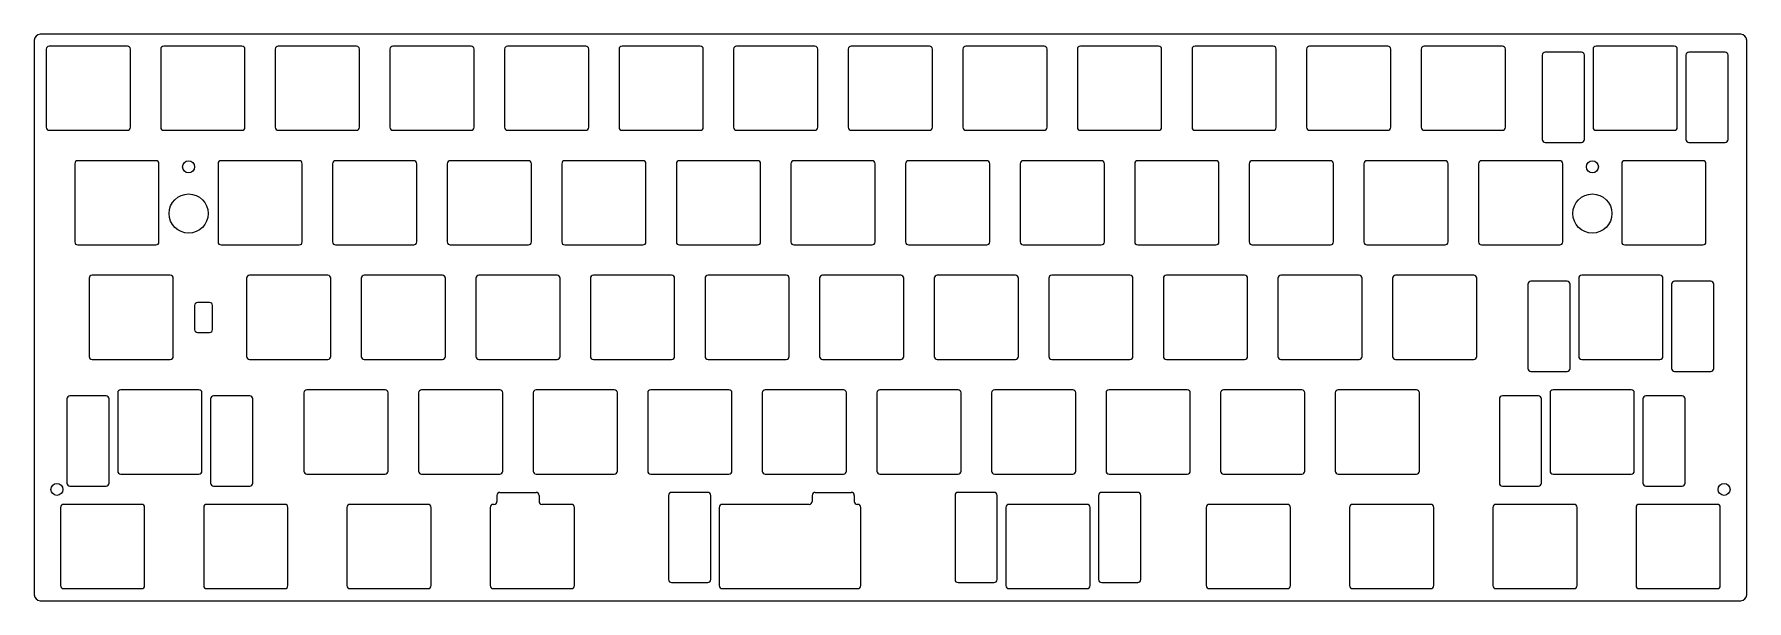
# Model space of a CAD drawing. Header units: millimetres. Extents: x 0 to 285, y -94 to 0.
import ezdxf

# ---------------------------------------------------------------- set-up
doc = ezdxf.new("R2010")
doc.units = ezdxf.units.MM
doc.layers.add('Body', color=7, linetype='CONTINUOUS')

msp = doc.modelspace()

# ---------------------------------------------------------------- linework, layer by layer
at = {"layer": 'Body'}
for p, q in [((1, 0), (1, 0, 1.5)), ((283.7, 0), (1, 0)), ((283.7, 0, 1.5), (1, 0, 1.5)), ((1, 0), (1, 0, 1.5)), ((283.7, 0), (1, 0)), ((283.7, 0, 1.5), (1, 0, 1.5)), ((283.7, 0), (283.7, 0, 1.5)), ((283.7, 0), (283.7, 0, 1.5)), ((0, -1), (0, -1, 1.5)), ((0, -1), (0, -93.2)), ((0, -1, 1.5), (0, -93.2, 1.5)), ((0, -1), (0, -1, 1.5)), ((0, -1), (0, -93.2)), ((0, -1, 1.5), (0, -93.2, 1.5)), ((1.975, -2.475), (1.975, -15.475)), ((1.975, -2.475, 1.5), (1.975, -15.475, 1.5)), ((1.975, -2.475, 1.5), (1.975, -15.475, 1.5)), ((1.975, -2.475), (1.975, -15.475)), ((1.975, -2.475, 1.5), (1.975, -2.475)), ((1.975, -2.475, 1.5), (1.975, -2.475)), ((15.475, -1.975), (2.475, -1.975)), ((15.475, -1.975, 1.5), (2.475, -1.975, 1.5)), ((2.475, -1.975, 1.5), (2.475, -1.975)), ((15.475, -1.975, 1.5), (2.475, -1.975, 1.5)), ((2.475, -1.975, 1.5), (2.475, -1.975)), ((15.475, -1.975), (2.475, -1.975)), ((15.475, -1.975, 1.5), (15.475, -1.975)), ((15.475, -1.975, 1.5), (15.475, -1.975)), ((15.975, -15.475), (15.975, -2.475)), ((15.975, -15.475, 1.5), (15.975, -2.475, 1.5)), ((15.975, -2.475, 1.5), (15.975, -2.475)), ((15.975, -15.475, 1.5), (15.975, -2.475, 1.5)), ((15.975, -2.475, 1.5), (15.975, -2.475)), ((15.975, -15.475), (15.975, -2.475)), ((21.025, -2.475), (21.025, -15.475)), ((21.025, -2.475, 1.5), (21.025, -15.475, 1.5)), ((21.025, -2.475, 1.5), (21.025, -15.475, 1.5)), ((21.025, -2.475), (21.025, -15.475)), ((21.025, -2.475, 1.5), (21.025, -2.475)), ((21.025, -2.475, 1.5), (21.025, -2.475)), ((34.525, -1.975), (21.525, -1.975)), ((34.525, -1.975, 1.5), (21.525, -1.975, 1.5)), ((21.525, -1.975, 1.5), (21.525, -1.975)), ((34.525, -1.975, 1.5), (21.525, -1.975, 1.5)), ((21.525, -1.975, 1.5), (21.525, -1.975)), ((34.525, -1.975), (21.525, -1.975)), ((34.525, -1.975, 1.5), (34.525, -1.975)), ((34.525, -1.975, 1.5), (34.525, -1.975)), ((35.025, -15.475), (35.025, -2.475)), ((35.025, -15.475, 1.5), (35.025, -2.475, 1.5)), ((35.025, -2.475, 1.5), (35.025, -2.475)), ((35.025, -15.475, 1.5), (35.025, -2.475, 1.5)), ((35.025, -2.475, 1.5), (35.025, -2.475)), ((35.025, -15.475), (35.025, -2.475)), ((40.075, -2.475), (40.075, -15.475)), ((40.075, -2.475, 1.5), (40.075, -15.475, 1.5)), ((40.075, -2.475, 1.5), (40.075, -15.475, 1.5)), ((40.075, -2.475), (40.075, -15.475)), ((40.075, -2.475, 1.5), (40.075, -2.475)), ((40.075, -2.475, 1.5), (40.075, -2.475)), ((53.575, -1.975), (40.575, -1.975)), ((53.575, -1.975, 1.5), (40.575, -1.975, 1.5)), ((40.575, -1.975, 1.5), (40.575, -1.975)), ((53.575, -1.975, 1.5), (40.575, -1.975, 1.5)), ((40.575, -1.975, 1.5), (40.575, -1.975)), ((53.575, -1.975), (40.575, -1.975)), ((53.575, -1.975, 1.5), (53.575, -1.975)), ((53.575, -1.975, 1.5), (53.575, -1.975)), ((54.075, -15.475), (54.075, -2.475)), ((54.075, -15.475, 1.5), (54.075, -2.475, 1.5)), ((54.075, -2.475, 1.5), (54.075, -2.475)), ((54.075, -15.475, 1.5), (54.075, -2.475, 1.5)), ((54.075, -2.475, 1.5), (54.075, -2.475)), ((54.075, -15.475), (54.075, -2.475)), ((59.125, -2.475), (59.125, -15.475)), ((59.125, -2.475, 1.5), (59.125, -15.475, 1.5)), ((59.125, -2.475, 1.5), (59.125, -15.475, 1.5)), ((59.125, -2.475), (59.125, -15.475)), ((59.125, -2.475, 1.5), (59.125, -2.475)), ((59.125, -2.475, 1.5), (59.125, -2.475)), ((72.625, -1.975), (59.625, -1.975)), ((72.625, -1.975, 1.5), (59.625, -1.975, 1.5)), ((59.625, -1.975, 1.5), (59.625, -1.975)), ((72.625, -1.975, 1.5), (59.625, -1.975, 1.5)), ((59.625, -1.975, 1.5), (59.625, -1.975)), ((72.625, -1.975), (59.625, -1.975)), ((72.625, -1.975, 1.5), (72.625, -1.975)), ((72.625, -1.975, 1.5), (72.625, -1.975)), ((73.125, -15.475), (73.125, -2.475)), ((73.125, -15.475, 1.5), (73.125, -2.475, 1.5)), ((73.125, -2.475, 1.5), (73.125, -2.475)), ((73.125, -15.475, 1.5), (73.125, -2.475, 1.5)), ((73.125, -2.475, 1.5), (73.125, -2.475)), ((73.125, -15.475), (73.125, -2.475)), ((78.175, -2.475), (78.175, -15.475)), ((78.175, -2.475, 1.5), (78.175, -15.475, 1.5)), ((78.175, -2.475, 1.5), (78.175, -15.475, 1.5)), ((78.175, -2.475), (78.175, -15.475)), ((78.175, -2.475, 1.5), (78.175, -2.475)), ((78.175, -2.475, 1.5), (78.175, -2.475)), ((91.675, -1.975), (78.675, -1.975)), ((91.675, -1.975, 1.5), (78.675, -1.975, 1.5)), ((78.675, -1.975, 1.5), (78.675, -1.975)), ((91.675, -1.975, 1.5), (78.675, -1.975, 1.5)), ((78.675, -1.975, 1.5), (78.675, -1.975)), ((91.675, -1.975), (78.675, -1.975)), ((91.675, -1.975, 1.5), (91.675, -1.975)), ((91.675, -1.975, 1.5), (91.675, -1.975)), ((92.175, -15.475), (92.175, -2.475)), ((92.175, -15.475, 1.5), (92.175, -2.475, 1.5)), ((92.175, -2.475, 1.5), (92.175, -2.475)), ((92.175, -15.475, 1.5), (92.175, -2.475, 1.5)), ((92.175, -2.475, 1.5), (92.175, -2.475)), ((92.175, -15.475), (92.175, -2.475)), ((97.225, -2.475), (97.225, -15.475)), ((97.225, -2.475, 1.5), (97.225, -15.475, 1.5)), ((97.225, -2.475, 1.5), (97.225, -15.475, 1.5)), ((97.225, -2.475), (97.225, -15.475)), ((97.225, -2.475, 1.5), (97.225, -2.475)), ((97.225, -2.475, 1.5), (97.225, -2.475)), ((110.725, -1.975), (97.725, -1.975)), ((110.725, -1.975, 1.5), (97.725, -1.975, 1.5)), ((97.725, -1.975, 1.5), (97.725, -1.975)), ((110.725, -1.975, 1.5), (97.725, -1.975, 1.5)), ((97.725, -1.975, 1.5), (97.725, -1.975)), ((110.725, -1.975), (97.725, -1.975)), ((110.725, -1.975, 1.5), (110.725, -1.975)), ((110.725, -1.975, 1.5), (110.725, -1.975)), ((111.225, -15.475), (111.225, -2.475)), ((111.225, -15.475, 1.5), (111.225, -2.475, 1.5)), ((111.225, -2.475, 1.5), (111.225, -2.475)), ((111.225, -15.475, 1.5), (111.225, -2.475, 1.5)), ((111.225, -2.475, 1.5), (111.225, -2.475)), ((111.225, -15.475), (111.225, -2.475)), ((116.275, -2.475), (116.275, -15.475)), ((116.275, -2.475, 1.5), (116.275, -15.475, 1.5)), ((116.275, -2.475, 1.5), (116.275, -15.475, 1.5)), ((116.275, -2.475), (116.275, -15.475)), ((116.275, -2.475, 1.5), (116.275, -2.475)), ((116.275, -2.475, 1.5), (116.275, -2.475)), ((129.775, -1.975), (116.775, -1.975)), ((129.775, -1.975, 1.5), (116.775, -1.975, 1.5)), ((116.775, -1.975, 1.5), (116.775, -1.975)), ((129.775, -1.975, 1.5), (116.775, -1.975, 1.5)), ((116.775, -1.975, 1.5), (116.775, -1.975)), ((129.775, -1.975), (116.775, -1.975)), ((129.775, -1.975, 1.5), (129.775, -1.975)), ((129.775, -1.975, 1.5), (129.775, -1.975)), ((130.275, -15.475), (130.275, -2.475)), ((130.275, -15.475, 1.5), (130.275, -2.475, 1.5)), ((130.275, -2.475, 1.5), (130.275, -2.475)), ((130.275, -15.475, 1.5), (130.275, -2.475, 1.5)), ((130.275, -2.475, 1.5), (130.275, -2.475)), ((130.275, -15.475), (130.275, -2.475)), ((135.325, -2.475), (135.325, -15.475)), ((135.325, -2.475, 1.5), (135.325, -15.475, 1.5)), ((135.325, -2.475, 1.5), (135.325, -15.475, 1.5)), ((135.325, -2.475), (135.325, -15.475)), ((135.325, -2.475, 1.5), (135.325, -2.475)), ((135.325, -2.475, 1.5), (135.325, -2.475)), ((148.825, -1.975), (135.825, -1.975)), ((148.825, -1.975, 1.5), (135.825, -1.975, 1.5)), ((135.825, -1.975, 1.5), (135.825, -1.975)), ((148.825, -1.975, 1.5), (135.825, -1.975, 1.5)), ((135.825, -1.975, 1.5), (135.825, -1.975)), ((148.825, -1.975), (135.825, -1.975)), ((148.825, -1.975, 1.5), (148.825, -1.975)), ((148.825, -1.975, 1.5), (148.825, -1.975)), ((149.325, -15.475), (149.325, -2.475)), ((149.325, -15.475, 1.5), (149.325, -2.475, 1.5)), ((149.325, -2.475, 1.5), (149.325, -2.475)), ((149.325, -15.475, 1.5), (149.325, -2.475, 1.5)), ((149.325, -2.475, 1.5), (149.325, -2.475)), ((149.325, -15.475), (149.325, -2.475)), ((154.375, -2.475), (154.375, -15.475)), ((154.375, -2.475, 1.5), (154.375, -15.475, 1.5)), ((154.375, -2.475, 1.5), (154.375, -15.475, 1.5)), ((154.375, -2.475), (154.375, -15.475)), ((154.375, -2.475, 1.5), (154.375, -2.475)), ((154.375, -2.475, 1.5), (154.375, -2.475)), ((167.875, -1.975), (154.875, -1.975)), ((167.875, -1.975, 1.5), (154.875, -1.975, 1.5)), ((154.875, -1.975, 1.5), (154.875, -1.975)), ((167.875, -1.975, 1.5), (154.875, -1.975, 1.5)), ((154.875, -1.975, 1.5), (154.875, -1.975)), ((167.875, -1.975), (154.875, -1.975)), ((167.875, -1.975, 1.5), (167.875, -1.975)), ((167.875, -1.975, 1.5), (167.875, -1.975)), ((168.375, -15.475), (168.375, -2.475)), ((168.375, -15.475, 1.5), (168.375, -2.475, 1.5)), ((168.375, -2.475, 1.5), (168.375, -2.475)), ((168.375, -15.475, 1.5), (168.375, -2.475, 1.5)), ((168.375, -2.475, 1.5), (168.375, -2.475)), ((168.375, -15.475), (168.375, -2.475)), ((173.425, -2.475), (173.425, -15.475)), ((173.425, -2.475, 1.5), (173.425, -15.475, 1.5)), ((173.425, -2.475, 1.5), (173.425, -15.475, 1.5)), ((173.425, -2.475), (173.425, -15.475)), ((173.425, -2.475, 1.5), (173.425, -2.475)), ((173.425, -2.475, 1.5), (173.425, -2.475)), ((186.925, -1.975), (173.925, -1.975)), ((186.925, -1.975, 1.5), (173.925, -1.975, 1.5)), ((173.925, -1.975, 1.5), (173.925, -1.975)), ((186.925, -1.975, 1.5), (173.925, -1.975, 1.5)), ((173.925, -1.975, 1.5), (173.925, -1.975)), ((186.925, -1.975), (173.925, -1.975)), ((186.925, -1.975, 1.5), (186.925, -1.975)), ((186.925, -1.975, 1.5), (186.925, -1.975)), ((187.425, -15.475), (187.425, -2.475)), ((187.425, -15.475, 1.5), (187.425, -2.475, 1.5)), ((187.425, -2.475, 1.5), (187.425, -2.475)), ((187.425, -15.475, 1.5), (187.425, -2.475, 1.5)), ((187.425, -2.475, 1.5), (187.425, -2.475)), ((187.425, -15.475), (187.425, -2.475)), ((192.475, -2.475), (192.475, -15.475)), ((192.475, -2.475, 1.5), (192.475, -15.475, 1.5)), ((192.475, -2.475, 1.5), (192.475, -15.475, 1.5)), ((192.475, -2.475), (192.475, -15.475)), ((192.475, -2.475, 1.5), (192.475, -2.475)), ((192.475, -2.475, 1.5), (192.475, -2.475)), ((205.975, -1.975), (192.975, -1.975)), ((205.975, -1.975, 1.5), (192.975, -1.975, 1.5)), ((192.975, -1.975, 1.5), (192.975, -1.975)), ((205.975, -1.975, 1.5), (192.975, -1.975, 1.5)), ((192.975, -1.975, 1.5), (192.975, -1.975)), ((205.975, -1.975), (192.975, -1.975)), ((205.975, -1.975, 1.5), (205.975, -1.975)), ((205.975, -1.975, 1.5), (205.975, -1.975)), ((206.475, -15.475), (206.475, -2.475)), ((206.475, -15.475, 1.5), (206.475, -2.475, 1.5)), ((206.475, -2.475, 1.5), (206.475, -2.475)), ((206.475, -15.475, 1.5), (206.475, -2.475, 1.5)), ((206.475, -2.475, 1.5), (206.475, -2.475)), ((206.475, -15.475), (206.475, -2.475)), ((211.525, -2.475), (211.525, -15.475)), ((211.525, -2.475, 1.5), (211.525, -15.475, 1.5)), ((211.525, -2.475, 1.5), (211.525, -15.475, 1.5)), ((211.525, -2.475), (211.525, -15.475)), ((211.525, -2.475, 1.5), (211.525, -2.475)), ((211.525, -2.475, 1.5), (211.525, -2.475)), ((225.025, -1.975), (212.025, -1.975)), ((225.025, -1.975, 1.5), (212.025, -1.975, 1.5)), ((212.025, -1.975, 1.5), (212.025, -1.975)), ((225.025, -1.975, 1.5), (212.025, -1.975, 1.5)), ((212.025, -1.975, 1.5), (212.025, -1.975)), ((225.025, -1.975), (212.025, -1.975)), ((225.025, -1.975, 1.5), (225.025, -1.975)), ((225.025, -1.975, 1.5), (225.025, -1.975)), ((225.525, -15.475), (225.525, -2.475)), ((225.525, -15.475, 1.5), (225.525, -2.475, 1.5)), ((225.525, -2.475, 1.5), (225.525, -2.475)), ((225.525, -15.475, 1.5), (225.525, -2.475, 1.5)), ((225.525, -2.475, 1.5), (225.525, -2.475)), ((225.525, -15.475), (225.525, -2.475)), ((230.575, -2.475), (230.575, -15.475)), ((230.575, -2.475, 1.5), (230.575, -15.475, 1.5)), ((230.575, -2.475, 1.5), (230.575, -15.475, 1.5)), ((230.575, -2.475), (230.575, -15.475)), ((230.575, -2.475, 1.5), (230.575, -2.475)), ((230.575, -2.475, 1.5), (230.575, -2.475)), ((244.075, -1.975), (231.075, -1.975)), ((244.075, -1.975, 1.5), (231.075, -1.975, 1.5)), ((231.075, -1.975, 1.5), (231.075, -1.975)), ((244.075, -1.975, 1.5), (231.075, -1.975, 1.5)), ((231.075, -1.975, 1.5), (231.075, -1.975)), ((244.075, -1.975), (231.075, -1.975)), ((244.075, -1.975, 1.5), (244.075, -1.975)), ((244.075, -1.975, 1.5), (244.075, -1.975)), ((244.575, -15.475), (244.575, -2.475)), ((244.575, -15.475, 1.5), (244.575, -2.475, 1.5)), ((244.575, -2.475, 1.5), (244.575, -2.475)), ((244.575, -15.475, 1.5), (244.575, -2.475, 1.5)), ((244.575, -2.475, 1.5), (244.575, -2.475)), ((244.575, -15.475), (244.575, -2.475)), ((259.15, -2.475), (259.15, -15.475)), ((259.15, -2.475, 1.5), (259.15, -15.475, 1.5)), ((259.15, -2.475, 1.5), (259.15, -15.475, 1.5)), ((259.15, -2.475), (259.15, -15.475)), ((259.15, -2.475, 1.5), (259.15, -2.475)), ((259.15, -2.475, 1.5), (259.15, -2.475)), ((272.65, -1.975), (259.65, -1.975)), ((272.65, -1.975, 1.5), (259.65, -1.975, 1.5)), ((259.65, -1.975, 1.5), (259.65, -1.975)), ((272.65, -1.975, 1.5), (259.65, -1.975, 1.5)), ((259.65, -1.975, 1.5), (259.65, -1.975)), ((272.65, -1.975), (259.65, -1.975)), ((272.65, -1.975, 1.5), (272.65, -1.975)), ((272.65, -1.975, 1.5), (272.65, -1.975)), ((273.15, -15.475), (273.15, -2.475)), ((273.15, -15.475, 1.5), (273.15, -2.475, 1.5)), ((273.15, -2.475, 1.5), (273.15, -2.475)), ((273.15, -15.475, 1.5), (273.15, -2.475, 1.5)), ((273.15, -2.475, 1.5), (273.15, -2.475)), ((273.15, -15.475), (273.15, -2.475)), ((284.7, -93.2), (284.7, -1)), ((284.7, -93.2, 1.5), (284.7, -1, 1.5)), ((284.7, -1), (284.7, -1, 1.5)), ((284.7, -1), (284.7, -1, 1.5)), ((284.7, -93.2), (284.7, -1)), ((284.7, -93.2, 1.5), (284.7, -1, 1.5)), ((250.712, -3.475), (250.712, -17.475)), ((250.712, -3.475, 1.5), (250.712, -17.475, 1.5)), ((250.712, -3.475, 1.5), (250.712, -17.475, 1.5)), ((250.712, -3.475), (250.712, -17.475)), ((250.712, -3.475, 1.5), (250.712, -3.475)), ((250.712, -3.475, 1.5), (250.712, -3.475)), ((257.212, -2.975), (251.212, -2.975)), ((257.212, -2.975, 1.5), (251.212, -2.975, 1.5)), ((251.212, -2.975, 1.5), (251.212, -2.975)), ((257.212, -2.975, 1.5), (251.212, -2.975, 1.5)), ((251.212, -2.975, 1.5), (251.212, -2.975)), ((257.212, -2.975), (251.212, -2.975)), ((257.212, -2.975, 1.5), (257.212, -2.975)), ((257.212, -2.975, 1.5), (257.212, -2.975)), ((257.712, -17.475), (257.712, -3.475)), ((257.712, -17.475, 1.5), (257.712, -3.475, 1.5)), ((257.712, -3.475, 1.5), (257.712, -3.475)), ((257.712, -17.475, 1.5), (257.712, -3.475, 1.5)), ((257.712, -3.475, 1.5), (257.712, -3.475)), ((257.712, -17.475), (257.712, -3.475)), ((274.588, -3.475), (274.588, -17.475)), ((274.588, -3.475, 1.5), (274.588, -17.475, 1.5)), ((274.588, -3.475, 1.5), (274.588, -17.475, 1.5)), ((274.588, -3.475), (274.588, -17.475)), ((274.588, -3.475, 1.5), (274.588, -3.475)), ((274.588, -3.475, 1.5), (274.588, -3.475)), ((281.088, -2.975), (275.088, -2.975)), ((281.088, -2.975, 1.5), (275.088, -2.975, 1.5)), ((275.088, -2.975, 1.5), (275.088, -2.975)), ((281.088, -2.975, 1.5), (275.088, -2.975, 1.5)), ((275.088, -2.975, 1.5), (275.088, -2.975)), ((281.088, -2.975), (275.088, -2.975)), ((281.088, -2.975, 1.5), (281.088, -2.975)), ((281.088, -2.975, 1.5), (281.088, -2.975)), ((281.588, -17.475), (281.588, -3.475)), ((281.588, -17.475, 1.5), (281.588, -3.475, 1.5)), ((281.588, -3.475, 1.5), (281.588, -3.475)), ((281.588, -17.475, 1.5), (281.588, -3.475, 1.5)), ((281.588, -3.475, 1.5), (281.588, -3.475)), ((281.588, -17.475), (281.588, -3.475)), ((1.975, -15.475, 1.5), (1.975, -15.475)), ((1.975, -15.475, 1.5), (1.975, -15.475)), ((2.475, -15.975), (15.475, -15.975)), ((2.475, -15.975, 1.5), (15.475, -15.975, 1.5)), ((2.475, -15.975, 1.5), (2.475, -15.975)), ((2.475, -15.975, 1.5), (15.475, -15.975, 1.5)), ((2.475, -15.975), (15.475, -15.975)), ((2.475, -15.975, 1.5), (2.475, -15.975)), ((15.475, -15.975, 1.5), (15.475, -15.975)), ((15.475, -15.975, 1.5), (15.475, -15.975)), ((15.975, -15.475, 1.5), (15.975, -15.475)), ((15.975, -15.475, 1.5), (15.975, -15.475)), ((21.025, -15.475, 1.5), (21.025, -15.475)), ((21.025, -15.475, 1.5), (21.025, -15.475)), ((21.525, -15.975), (34.525, -15.975)), ((21.525, -15.975, 1.5), (34.525, -15.975, 1.5)), ((21.525, -15.975, 1.5), (21.525, -15.975)), ((21.525, -15.975, 1.5), (34.525, -15.975, 1.5)), ((21.525, -15.975), (34.525, -15.975)), ((21.525, -15.975, 1.5), (21.525, -15.975)), ((34.525, -15.975, 1.5), (34.525, -15.975)), ((34.525, -15.975, 1.5), (34.525, -15.975)), ((35.025, -15.475, 1.5), (35.025, -15.475)), ((35.025, -15.475, 1.5), (35.025, -15.475)), ((40.075, -15.475, 1.5), (40.075, -15.475)), ((40.075, -15.475, 1.5), (40.075, -15.475)), ((40.575, -15.975), (53.575, -15.975)), ((40.575, -15.975, 1.5), (53.575, -15.975, 1.5)), ((40.575, -15.975, 1.5), (40.575, -15.975)), ((40.575, -15.975, 1.5), (53.575, -15.975, 1.5)), ((40.575, -15.975), (53.575, -15.975)), ((40.575, -15.975, 1.5), (40.575, -15.975)), ((53.575, -15.975, 1.5), (53.575, -15.975)), ((53.575, -15.975, 1.5), (53.575, -15.975)), ((54.075, -15.475, 1.5), (54.075, -15.475)), ((54.075, -15.475, 1.5), (54.075, -15.475)), ((59.125, -15.475, 1.5), (59.125, -15.475)), ((59.125, -15.475, 1.5), (59.125, -15.475)), ((59.625, -15.975), (72.625, -15.975)), ((59.625, -15.975, 1.5), (72.625, -15.975, 1.5)), ((59.625, -15.975, 1.5), (59.625, -15.975)), ((59.625, -15.975, 1.5), (72.625, -15.975, 1.5)), ((59.625, -15.975), (72.625, -15.975)), ((59.625, -15.975, 1.5), (59.625, -15.975)), ((72.625, -15.975, 1.5), (72.625, -15.975)), ((72.625, -15.975, 1.5), (72.625, -15.975)), ((73.125, -15.475, 1.5), (73.125, -15.475)), ((73.125, -15.475, 1.5), (73.125, -15.475)), ((78.175, -15.475, 1.5), (78.175, -15.475)), ((78.175, -15.475, 1.5), (78.175, -15.475)), ((78.675, -15.975), (91.675, -15.975)), ((78.675, -15.975, 1.5), (91.675, -15.975, 1.5)), ((78.675, -15.975, 1.5), (78.675, -15.975)), ((78.675, -15.975, 1.5), (91.675, -15.975, 1.5)), ((78.675, -15.975), (91.675, -15.975)), ((78.675, -15.975, 1.5), (78.675, -15.975)), ((91.675, -15.975, 1.5), (91.675, -15.975)), ((91.675, -15.975, 1.5), (91.675, -15.975)), ((92.175, -15.475, 1.5), (92.175, -15.475)), ((92.175, -15.475, 1.5), (92.175, -15.475)), ((97.225, -15.475, 1.5), (97.225, -15.475)), ((97.225, -15.475, 1.5), (97.225, -15.475)), ((97.725, -15.975), (110.725, -15.975)), ((97.725, -15.975, 1.5), (110.725, -15.975, 1.5)), ((97.725, -15.975, 1.5), (97.725, -15.975)), ((97.725, -15.975, 1.5), (110.725, -15.975, 1.5)), ((97.725, -15.975), (110.725, -15.975)), ((97.725, -15.975, 1.5), (97.725, -15.975)), ((110.725, -15.975, 1.5), (110.725, -15.975)), ((110.725, -15.975, 1.5), (110.725, -15.975)), ((111.225, -15.475, 1.5), (111.225, -15.475)), ((111.225, -15.475, 1.5), (111.225, -15.475)), ((116.275, -15.475, 1.5), (116.275, -15.475)), ((116.275, -15.475, 1.5), (116.275, -15.475)), ((116.775, -15.975), (129.775, -15.975)), ((116.775, -15.975, 1.5), (129.775, -15.975, 1.5)), ((116.775, -15.975, 1.5), (116.775, -15.975)), ((116.775, -15.975, 1.5), (129.775, -15.975, 1.5)), ((116.775, -15.975), (129.775, -15.975)), ((116.775, -15.975, 1.5), (116.775, -15.975)), ((129.775, -15.975, 1.5), (129.775, -15.975)), ((129.775, -15.975, 1.5), (129.775, -15.975)), ((130.275, -15.475, 1.5), (130.275, -15.475)), ((130.275, -15.475, 1.5), (130.275, -15.475)), ((135.325, -15.475, 1.5), (135.325, -15.475)), ((135.325, -15.475, 1.5), (135.325, -15.475)), ((135.825, -15.975), (148.825, -15.975)), ((135.825, -15.975, 1.5), (148.825, -15.975, 1.5)), ((135.825, -15.975, 1.5), (135.825, -15.975)), ((135.825, -15.975, 1.5), (148.825, -15.975, 1.5)), ((135.825, -15.975), (148.825, -15.975)), ((135.825, -15.975, 1.5), (135.825, -15.975)), ((148.825, -15.975, 1.5), (148.825, -15.975)), ((148.825, -15.975, 1.5), (148.825, -15.975)), ((149.325, -15.475, 1.5), (149.325, -15.475)), ((149.325, -15.475, 1.5), (149.325, -15.475)), ((154.375, -15.475, 1.5), (154.375, -15.475)), ((154.375, -15.475, 1.5), (154.375, -15.475)), ((154.875, -15.975), (167.875, -15.975)), ((154.875, -15.975, 1.5), (167.875, -15.975, 1.5)), ((154.875, -15.975, 1.5), (154.875, -15.975)), ((154.875, -15.975, 1.5), (167.875, -15.975, 1.5)), ((154.875, -15.975), (167.875, -15.975)), ((154.875, -15.975, 1.5), (154.875, -15.975)), ((167.875, -15.975, 1.5), (167.875, -15.975)), ((167.875, -15.975, 1.5), (167.875, -15.975)), ((168.375, -15.475, 1.5), (168.375, -15.475)), ((168.375, -15.475, 1.5), (168.375, -15.475)), ((173.425, -15.475, 1.5), (173.425, -15.475)), ((173.425, -15.475, 1.5), (173.425, -15.475)), ((173.925, -15.975), (186.925, -15.975)), ((173.925, -15.975, 1.5), (186.925, -15.975, 1.5)), ((173.925, -15.975, 1.5), (173.925, -15.975)), ((173.925, -15.975, 1.5), (186.925, -15.975, 1.5)), ((173.925, -15.975), (186.925, -15.975)), ((173.925, -15.975, 1.5), (173.925, -15.975)), ((186.925, -15.975, 1.5), (186.925, -15.975)), ((186.925, -15.975, 1.5), (186.925, -15.975)), ((187.425, -15.475, 1.5), (187.425, -15.475)), ((187.425, -15.475, 1.5), (187.425, -15.475)), ((192.475, -15.475, 1.5), (192.475, -15.475)), ((192.475, -15.475, 1.5), (192.475, -15.475)), ((192.975, -15.975), (205.975, -15.975)), ((192.975, -15.975, 1.5), (205.975, -15.975, 1.5)), ((192.975, -15.975, 1.5), (192.975, -15.975)), ((192.975, -15.975, 1.5), (205.975, -15.975, 1.5)), ((192.975, -15.975), (205.975, -15.975)), ((192.975, -15.975, 1.5), (192.975, -15.975)), ((205.975, -15.975, 1.5), (205.975, -15.975)), ((205.975, -15.975, 1.5), (205.975, -15.975)), ((206.475, -15.475, 1.5), (206.475, -15.475)), ((206.475, -15.475, 1.5), (206.475, -15.475)), ((211.525, -15.475, 1.5), (211.525, -15.475)), ((211.525, -15.475, 1.5), (211.525, -15.475)), ((212.025, -15.975), (225.025, -15.975)), ((212.025, -15.975, 1.5), (225.025, -15.975, 1.5)), ((212.025, -15.975, 1.5), (212.025, -15.975)), ((212.025, -15.975, 1.5), (225.025, -15.975, 1.5)), ((212.025, -15.975), (225.025, -15.975)), ((212.025, -15.975, 1.5), (212.025, -15.975)), ((225.025, -15.975, 1.5), (225.025, -15.975)), ((225.025, -15.975, 1.5), (225.025, -15.975)), ((225.525, -15.475, 1.5), (225.525, -15.475)), ((225.525, -15.475, 1.5), (225.525, -15.475)), ((230.575, -15.475, 1.5), (230.575, -15.475)), ((230.575, -15.475, 1.5), (230.575, -15.475)), ((231.075, -15.975), (244.075, -15.975)), ((231.075, -15.975, 1.5), (244.075, -15.975, 1.5)), ((231.075, -15.975, 1.5), (231.075, -15.975)), ((231.075, -15.975, 1.5), (244.075, -15.975, 1.5)), ((231.075, -15.975), (244.075, -15.975)), ((231.075, -15.975, 1.5), (231.075, -15.975)), ((244.075, -15.975, 1.5), (244.075, -15.975)), ((244.075, -15.975, 1.5), (244.075, -15.975)), ((244.575, -15.475, 1.5), (244.575, -15.475)), ((244.575, -15.475, 1.5), (244.575, -15.475)), ((259.15, -15.475, 1.5), (259.15, -15.475)), ((259.15, -15.475, 1.5), (259.15, -15.475)), ((259.65, -15.975), (272.65, -15.975)), ((259.65, -15.975, 1.5), (272.65, -15.975, 1.5)), ((259.65, -15.975, 1.5), (259.65, -15.975)), ((259.65, -15.975, 1.5), (272.65, -15.975, 1.5)), ((259.65, -15.975), (272.65, -15.975)), ((259.65, -15.975, 1.5), (259.65, -15.975)), ((272.65, -15.975, 1.5), (272.65, -15.975)), ((272.65, -15.975, 1.5), (272.65, -15.975)), ((273.15, -15.475, 1.5), (273.15, -15.475)), ((273.15, -15.475, 1.5), (273.15, -15.475)), ((250.712, -17.475, 1.5), (250.712, -17.475)), ((250.712, -17.475, 1.5), (250.712, -17.475)), ((251.212, -17.975), (257.212, -17.975)), ((251.212, -17.975, 1.5), (257.212, -17.975, 1.5)), ((251.212, -17.975, 1.5), (251.212, -17.975)), ((251.212, -17.975, 1.5), (257.212, -17.975, 1.5)), ((251.212, -17.975), (257.212, -17.975)), ((251.212, -17.975, 1.5), (251.212, -17.975)), ((257.212, -17.975, 1.5), (257.212, -17.975)), ((257.212, -17.975, 1.5), (257.212, -17.975)), ((257.712, -17.475, 1.5), (257.712, -17.475)), ((257.712, -17.475, 1.5), (257.712, -17.475)), ((274.588, -17.475, 1.5), (274.588, -17.475)), ((274.588, -17.475, 1.5), (274.588, -17.475)), ((275.088, -17.975), (281.088, -17.975)), ((275.088, -17.975, 1.5), (281.088, -17.975, 1.5)), ((275.088, -17.975, 1.5), (275.088, -17.975)), ((275.088, -17.975, 1.5), (281.088, -17.975, 1.5)), ((275.088, -17.975), (281.088, -17.975)), ((275.088, -17.975, 1.5), (275.088, -17.975)), ((281.088, -17.975, 1.5), (281.088, -17.975)), ((281.088, -17.975, 1.5), (281.088, -17.975)), ((281.588, -17.475, 1.5), (281.588, -17.475)), ((281.588, -17.475, 1.5), (281.588, -17.475)), ((6.7375, -21.525), (6.7375, -34.525)), ((6.7375, -21.525, 1.5), (6.7375, -34.525, 1.5)), ((6.7375, -21.525, 1.5), (6.7375, -34.525, 1.5)), ((6.7375, -21.525), (6.7375, -34.525)), ((6.7375, -21.525, 1.5), (6.7375, -21.525)), ((6.7375, -21.525, 1.5), (6.7375, -21.525)), ((20.2375, -21.025), (7.2375, -21.025)), ((20.2375, -21.025, 1.5), (7.2375, -21.025, 1.5)), ((7.2375, -21.025, 1.5), (7.2375, -21.025)), ((20.2375, -21.025, 1.5), (7.2375, -21.025, 1.5)), ((7.2375, -21.025, 1.5), (7.2375, -21.025)), ((20.2375, -21.025), (7.2375, -21.025)), ((20.2375, -21.025, 1.5), (20.2375, -21.025)), ((20.2375, -21.025, 1.5), (20.2375, -21.025)), ((20.7375, -34.525), (20.7375, -21.525)), ((20.7375, -34.525, 1.5), (20.7375, -21.525, 1.5)), ((20.7375, -21.525, 1.5), (20.7375, -21.525)), ((20.7375, -34.525, 1.5), (20.7375, -21.525, 1.5)), ((20.7375, -21.525, 1.5), (20.7375, -21.525)), ((20.7375, -34.525), (20.7375, -21.525)), ((26.6688, -22.05, 1.5), (26.6688, -22.05)), ((26.6688, -22.05, 1.5), (26.6688, -22.05)), ((30.55, -21.525), (30.55, -34.525)), ((30.55, -21.525, 1.5), (30.55, -34.525, 1.5)), ((30.55, -21.525, 1.5), (30.55, -34.525, 1.5)), ((30.55, -21.525), (30.55, -34.525)), ((30.55, -21.525, 1.5), (30.55, -21.525)), ((30.55, -21.525, 1.5), (30.55, -21.525)), ((44.05, -21.025), (31.05, -21.025)), ((44.05, -21.025, 1.5), (31.05, -21.025, 1.5)), ((31.05, -21.025, 1.5), (31.05, -21.025)), ((44.05, -21.025, 1.5), (31.05, -21.025, 1.5)), ((31.05, -21.025, 1.5), (31.05, -21.025)), ((44.05, -21.025), (31.05, -21.025)), ((44.05, -21.025, 1.5), (44.05, -21.025)), ((44.05, -21.025, 1.5), (44.05, -21.025)), ((44.55, -34.525), (44.55, -21.525)), ((44.55, -34.525, 1.5), (44.55, -21.525, 1.5)), ((44.55, -21.525, 1.5), (44.55, -21.525)), ((44.55, -34.525, 1.5), (44.55, -21.525, 1.5)), ((44.55, -21.525, 1.5), (44.55, -21.525)), ((44.55, -34.525), (44.55, -21.525)), ((49.6, -21.525), (49.6, -34.525)), ((49.6, -21.525, 1.5), (49.6, -34.525, 1.5)), ((49.6, -21.525, 1.5), (49.6, -34.525, 1.5)), ((49.6, -21.525), (49.6, -34.525)), ((49.6, -21.525, 1.5), (49.6, -21.525)), ((49.6, -21.525, 1.5), (49.6, -21.525)), ((63.1, -21.025), (50.1, -21.025)), ((63.1, -21.025, 1.5), (50.1, -21.025, 1.5)), ((50.1, -21.025, 1.5), (50.1, -21.025)), ((63.1, -21.025, 1.5), (50.1, -21.025, 1.5)), ((50.1, -21.025, 1.5), (50.1, -21.025)), ((63.1, -21.025), (50.1, -21.025)), ((63.1, -21.025, 1.5), (63.1, -21.025)), ((63.1, -21.025, 1.5), (63.1, -21.025)), ((63.6, -34.525), (63.6, -21.525)), ((63.6, -34.525, 1.5), (63.6, -21.525, 1.5)), ((63.6, -34.525, 1.5), (63.6, -21.525, 1.5)), ((63.6, -21.525, 1.5), (63.6, -21.525)), ((63.6, -34.525), (63.6, -21.525)), ((63.6, -21.525, 1.5), (63.6, -21.525)), ((68.65, -21.525), (68.65, -34.525)), ((68.65, -21.525, 1.5), (68.65, -34.525, 1.5)), ((68.65, -21.525, 1.5), (68.65, -34.525, 1.5)), ((68.65, -21.525), (68.65, -34.525)), ((68.65, -21.525, 1.5), (68.65, -21.525)), ((68.65, -21.525, 1.5), (68.65, -21.525)), ((82.15, -21.025), (69.15, -21.025)), ((82.15, -21.025, 1.5), (69.15, -21.025, 1.5)), ((69.15, -21.025, 1.5), (69.15, -21.025)), ((82.15, -21.025, 1.5), (69.15, -21.025, 1.5)), ((69.15, -21.025, 1.5), (69.15, -21.025)), ((82.15, -21.025), (69.15, -21.025)), ((82.15, -21.025, 1.5), (82.15, -21.025)), ((82.15, -21.025, 1.5), (82.15, -21.025)), ((82.65, -34.525), (82.65, -21.525)), ((82.65, -34.525, 1.5), (82.65, -21.525, 1.5)), ((82.65, -21.525, 1.5), (82.65, -21.525)), ((82.65, -34.525, 1.5), (82.65, -21.525, 1.5)), ((82.65, -21.525, 1.5), (82.65, -21.525)), ((82.65, -34.525), (82.65, -21.525)), ((87.7, -21.525), (87.7, -34.525)), ((87.7, -21.525, 1.5), (87.7, -34.525, 1.5)), ((87.7, -21.525, 1.5), (87.7, -34.525, 1.5)), ((87.7, -21.525), (87.7, -34.525)), ((87.7, -21.525, 1.5), (87.7, -21.525)), ((87.7, -21.525, 1.5), (87.7, -21.525)), ((101.2, -21.025), (88.2, -21.025)), ((101.2, -21.025, 1.5), (88.2, -21.025, 1.5)), ((88.2, -21.025, 1.5), (88.2, -21.025)), ((101.2, -21.025, 1.5), (88.2, -21.025, 1.5)), ((88.2, -21.025, 1.5), (88.2, -21.025)), ((101.2, -21.025), (88.2, -21.025)), ((101.2, -21.025, 1.5), (101.2, -21.025)), ((101.2, -21.025, 1.5), (101.2, -21.025)), ((101.7, -34.525), (101.7, -21.525)), ((101.7, -34.525, 1.5), (101.7, -21.525, 1.5)), ((101.7, -21.525, 1.5), (101.7, -21.525)), ((101.7, -34.525, 1.5), (101.7, -21.525, 1.5)), ((101.7, -21.525, 1.5), (101.7, -21.525)), ((101.7, -34.525), (101.7, -21.525)), ((106.75, -21.525), (106.75, -34.525)), ((106.75, -21.525, 1.5), (106.75, -34.525, 1.5)), ((106.75, -21.525, 1.5), (106.75, -34.525, 1.5)), ((106.75, -21.525), (106.75, -34.525)), ((106.75, -21.525, 1.5), (106.75, -21.525)), ((106.75, -21.525, 1.5), (106.75, -21.525)), ((120.25, -21.025), (107.25, -21.025)), ((120.25, -21.025, 1.5), (107.25, -21.025, 1.5)), ((107.25, -21.025, 1.5), (107.25, -21.025)), ((120.25, -21.025, 1.5), (107.25, -21.025, 1.5)), ((107.25, -21.025, 1.5), (107.25, -21.025)), ((120.25, -21.025), (107.25, -21.025)), ((120.25, -21.025, 1.5), (120.25, -21.025)), ((120.25, -21.025, 1.5), (120.25, -21.025)), ((120.75, -34.525), (120.75, -21.525)), ((120.75, -34.525, 1.5), (120.75, -21.525, 1.5)), ((120.75, -21.525, 1.5), (120.75, -21.525)), ((120.75, -34.525, 1.5), (120.75, -21.525, 1.5)), ((120.75, -21.525, 1.5), (120.75, -21.525)), ((120.75, -34.525), (120.75, -21.525)), ((125.8, -21.525), (125.8, -34.525)), ((125.8, -21.525, 1.5), (125.8, -34.525, 1.5)), ((125.8, -21.525, 1.5), (125.8, -34.525, 1.5)), ((125.8, -21.525), (125.8, -34.525)), ((125.8, -21.525, 1.5), (125.8, -21.525)), ((125.8, -21.525, 1.5), (125.8, -21.525)), ((139.3, -21.025), (126.3, -21.025)), ((139.3, -21.025, 1.5), (126.3, -21.025, 1.5)), ((126.3, -21.025, 1.5), (126.3, -21.025)), ((139.3, -21.025, 1.5), (126.3, -21.025, 1.5)), ((126.3, -21.025, 1.5), (126.3, -21.025)), ((139.3, -21.025), (126.3, -21.025)), ((139.3, -21.025, 1.5), (139.3, -21.025)), ((139.3, -21.025, 1.5), (139.3, -21.025)), ((139.8, -34.525), (139.8, -21.525)), ((139.8, -34.525, 1.5), (139.8, -21.525, 1.5)), ((139.8, -21.525, 1.5), (139.8, -21.525)), ((139.8, -34.525, 1.5), (139.8, -21.525, 1.5)), ((139.8, -21.525, 1.5), (139.8, -21.525)), ((139.8, -34.525), (139.8, -21.525)), ((144.85, -21.525), (144.85, -34.525)), ((144.85, -21.525, 1.5), (144.85, -34.525, 1.5)), ((144.85, -21.525, 1.5), (144.85, -34.525, 1.5)), ((144.85, -21.525), (144.85, -34.525)), ((144.85, -21.525, 1.5), (144.85, -21.525)), ((144.85, -21.525, 1.5), (144.85, -21.525)), ((158.35, -21.025), (145.35, -21.025)), ((158.35, -21.025, 1.5), (145.35, -21.025, 1.5)), ((145.35, -21.025, 1.5), (145.35, -21.025)), ((158.35, -21.025, 1.5), (145.35, -21.025, 1.5)), ((145.35, -21.025, 1.5), (145.35, -21.025)), ((158.35, -21.025), (145.35, -21.025)), ((158.35, -21.025, 1.5), (158.35, -21.025)), ((158.35, -21.025, 1.5), (158.35, -21.025)), ((158.85, -34.525), (158.85, -21.525)), ((158.85, -34.525, 1.5), (158.85, -21.525, 1.5)), ((158.85, -21.525, 1.5), (158.85, -21.525)), ((158.85, -34.525, 1.5), (158.85, -21.525, 1.5)), ((158.85, -21.525, 1.5), (158.85, -21.525)), ((158.85, -34.525), (158.85, -21.525)), ((163.9, -21.525), (163.9, -34.525)), ((163.9, -21.525, 1.5), (163.9, -34.525, 1.5)), ((163.9, -21.525, 1.5), (163.9, -34.525, 1.5)), ((163.9, -21.525), (163.9, -34.525)), ((163.9, -21.525, 1.5), (163.9, -21.525)), ((163.9, -21.525, 1.5), (163.9, -21.525)), ((177.4, -21.025), (164.4, -21.025)), ((177.4, -21.025, 1.5), (164.4, -21.025, 1.5)), ((164.4, -21.025, 1.5), (164.4, -21.025)), ((177.4, -21.025, 1.5), (164.4, -21.025, 1.5)), ((164.4, -21.025, 1.5), (164.4, -21.025)), ((177.4, -21.025), (164.4, -21.025)), ((177.4, -21.025, 1.5), (177.4, -21.025)), ((177.4, -21.025, 1.5), (177.4, -21.025)), ((177.9, -34.525), (177.9, -21.525)), ((177.9, -34.525, 1.5), (177.9, -21.525, 1.5)), ((177.9, -21.525, 1.5), (177.9, -21.525)), ((177.9, -34.525, 1.5), (177.9, -21.525, 1.5)), ((177.9, -21.525, 1.5), (177.9, -21.525)), ((177.9, -34.525), (177.9, -21.525)), ((182.95, -21.525), (182.95, -34.525)), ((182.95, -21.525, 1.5), (182.95, -34.525, 1.5)), ((182.95, -21.525, 1.5), (182.95, -34.525, 1.5)), ((182.95, -21.525), (182.95, -34.525)), ((182.95, -21.525, 1.5), (182.95, -21.525)), ((182.95, -21.525, 1.5), (182.95, -21.525)), ((196.45, -21.025), (183.45, -21.025)), ((196.45, -21.025, 1.5), (183.45, -21.025, 1.5)), ((183.45, -21.025, 1.5), (183.45, -21.025)), ((196.45, -21.025, 1.5), (183.45, -21.025, 1.5)), ((183.45, -21.025, 1.5), (183.45, -21.025)), ((196.45, -21.025), (183.45, -21.025)), ((196.45, -21.025, 1.5), (196.45, -21.025)), ((196.45, -21.025, 1.5), (196.45, -21.025)), ((196.95, -34.525), (196.95, -21.525)), ((196.95, -34.525, 1.5), (196.95, -21.525, 1.5)), ((196.95, -21.525, 1.5), (196.95, -21.525)), ((196.95, -34.525, 1.5), (196.95, -21.525, 1.5)), ((196.95, -21.525, 1.5), (196.95, -21.525)), ((196.95, -34.525), (196.95, -21.525)), ((202, -21.525), (202, -34.525)), ((202, -21.525, 1.5), (202, -34.525, 1.5)), ((202, -21.525, 1.5), (202, -34.525, 1.5)), ((202, -21.525), (202, -34.525)), ((202, -21.525, 1.5), (202, -21.525)), ((202, -21.525, 1.5), (202, -21.525)), ((215.5, -21.025), (202.5, -21.025)), ((215.5, -21.025, 1.5), (202.5, -21.025, 1.5)), ((202.5, -21.025, 1.5), (202.5, -21.025)), ((215.5, -21.025, 1.5), (202.5, -21.025, 1.5)), ((202.5, -21.025, 1.5), (202.5, -21.025)), ((215.5, -21.025), (202.5, -21.025)), ((215.5, -21.025, 1.5), (215.5, -21.025)), ((215.5, -21.025, 1.5), (215.5, -21.025)), ((216, -34.525), (216, -21.525)), ((216, -34.525, 1.5), (216, -21.525, 1.5)), ((216, -21.525, 1.5), (216, -21.525)), ((216, -34.525, 1.5), (216, -21.525, 1.5)), ((216, -21.525, 1.5), (216, -21.525)), ((216, -34.525), (216, -21.525)), ((221.05, -21.525), (221.05, -34.525)), ((221.05, -21.525, 1.5), (221.05, -34.525, 1.5)), ((221.05, -21.525, 1.5), (221.05, -34.525, 1.5)), ((221.05, -21.525), (221.05, -34.525)), ((221.05, -21.525, 1.5), (221.05, -21.525)), ((221.05, -21.525, 1.5), (221.05, -21.525)), ((234.55, -21.025), (221.55, -21.025)), ((234.55, -21.025, 1.5), (221.55, -21.025, 1.5)), ((221.55, -21.025, 1.5), (221.55, -21.025)), ((234.55, -21.025, 1.5), (221.55, -21.025, 1.5)), ((221.55, -21.025, 1.5), (221.55, -21.025)), ((234.55, -21.025), (221.55, -21.025)), ((234.55, -21.025, 1.5), (234.55, -21.025)), ((234.55, -21.025, 1.5), (234.55, -21.025)), ((235.05, -34.525), (235.05, -21.525)), ((235.05, -34.525, 1.5), (235.05, -21.525, 1.5)), ((235.05, -21.525, 1.5), (235.05, -21.525)), ((235.05, -34.525, 1.5), (235.05, -21.525, 1.5)), ((235.05, -21.525, 1.5), (235.05, -21.525)), ((235.05, -34.525), (235.05, -21.525)), ((240.1, -21.525), (240.1, -34.525)), ((240.1, -21.525, 1.5), (240.1, -34.525, 1.5)), ((240.1, -21.525, 1.5), (240.1, -34.525, 1.5)), ((240.1, -21.525), (240.1, -34.525)), ((240.1, -21.525, 1.5), (240.1, -21.525)), ((240.1, -21.525, 1.5), (240.1, -21.525)), ((253.6, -21.025), (240.6, -21.025)), ((253.6, -21.025, 1.5), (240.6, -21.025, 1.5)), ((240.6, -21.025, 1.5), (240.6, -21.025)), ((253.6, -21.025, 1.5), (240.6, -21.025, 1.5)), ((240.6, -21.025, 1.5), (240.6, -21.025)), ((253.6, -21.025), (240.6, -21.025)), ((253.6, -21.025, 1.5), (253.6, -21.025)), ((253.6, -21.025, 1.5), (253.6, -21.025)), ((254.1, -34.525), (254.1, -21.525)), ((254.1, -34.525, 1.5), (254.1, -21.525, 1.5)), ((254.1, -21.525, 1.5), (254.1, -21.525)), ((254.1, -34.525, 1.5), (254.1, -21.525, 1.5)), ((254.1, -21.525, 1.5), (254.1, -21.525)), ((254.1, -34.525), (254.1, -21.525)), ((260.0313, -22.05, 1.5), (260.0313, -22.05)), ((260.0313, -22.05, 1.5), (260.0313, -22.05)), ((263.9125, -21.525), (263.9125, -34.525)), ((263.9125, -21.525, 1.5), (263.9125, -34.525, 1.5)), ((263.9125, -21.525, 1.5), (263.9125, -34.525, 1.5)), ((263.9125, -21.525), (263.9125, -34.525)), ((263.9125, -21.525, 1.5), (263.9125, -21.525)), ((263.9125, -21.525, 1.5), (263.9125, -21.525)), ((277.4125, -21.025), (264.4125, -21.025)), ((277.4125, -21.025, 1.5), (264.4125, -21.025, 1.5)), ((264.4125, -21.025, 1.5), (264.4125, -21.025)), ((277.4125, -21.025, 1.5), (264.4125, -21.025, 1.5)), ((264.4125, -21.025, 1.5), (264.4125, -21.025)), ((277.4125, -21.025), (264.4125, -21.025)), ((277.4125, -21.025, 1.5), (277.4125, -21.025)), ((277.4125, -21.025, 1.5), (277.4125, -21.025)), ((277.9125, -34.525), (277.9125, -21.525)), ((277.9125, -34.525, 1.5), (277.9125, -21.525, 1.5)), ((277.9125, -21.525, 1.5), (277.9125, -21.525)), ((277.9125, -34.525, 1.5), (277.9125, -21.525, 1.5)), ((277.9125, -21.525, 1.5), (277.9125, -21.525)), ((277.9125, -34.525), (277.9125, -21.525)), ((28.9188, -29.8125, 1.5), (28.9188, -29.8125)), ((28.9188, -29.8125, 1.5), (28.9188, -29.8125)), ((262.2813, -29.8125, 1.5), (262.2813, -29.8125)), ((262.2813, -29.8125, 1.5), (262.2813, -29.8125)), ((6.7375, -34.525, 1.5), (6.7375, -34.525)), ((6.7375, -34.525, 1.5), (6.7375, -34.525)), ((7.2375, -35.025), (20.2375, -35.025)), ((7.2375, -35.025, 1.5), (20.2375, -35.025, 1.5)), ((7.2375, -35.025, 1.5), (7.2375, -35.025)), ((7.2375, -35.025, 1.5), (20.2375, -35.025, 1.5)), ((7.2375, -35.025), (20.2375, -35.025)), ((7.2375, -35.025, 1.5), (7.2375, -35.025)), ((20.2375, -35.025, 1.5), (20.2375, -35.025)), ((20.2375, -35.025, 1.5), (20.2375, -35.025)), ((20.7375, -34.525, 1.5), (20.7375, -34.525)), ((20.7375, -34.525, 1.5), (20.7375, -34.525)), ((30.55, -34.525, 1.5), (30.55, -34.525)), ((30.55, -34.525, 1.5), (30.55, -34.525)), ((31.05, -35.025), (44.05, -35.025)), ((31.05, -35.025, 1.5), (44.05, -35.025, 1.5)), ((31.05, -35.025, 1.5), (31.05, -35.025)), ((31.05, -35.025, 1.5), (44.05, -35.025, 1.5)), ((31.05, -35.025), (44.05, -35.025)), ((31.05, -35.025, 1.5), (31.05, -35.025)), ((44.05, -35.025, 1.5), (44.05, -35.025)), ((44.05, -35.025, 1.5), (44.05, -35.025)), ((44.55, -34.525, 1.5), (44.55, -34.525)), ((44.55, -34.525, 1.5), (44.55, -34.525)), ((49.6, -34.525, 1.5), (49.6, -34.525)), ((49.6, -34.525, 1.5), (49.6, -34.525)), ((50.1, -35.025), (63.1, -35.025)), ((50.1, -35.025, 1.5), (63.1, -35.025, 1.5)), ((50.1, -35.025, 1.5), (63.1, -35.025, 1.5)), ((50.1, -35.025), (63.1, -35.025)), ((50.1, -35.025, 1.5), (50.1, -35.025)), ((50.1, -35.025, 1.5), (50.1, -35.025)), ((63.1, -35.025, 1.5), (63.1, -35.025)), ((63.1, -35.025, 1.5), (63.1, -35.025)), ((63.6, -34.525, 1.5), (63.6, -34.525)), ((63.6, -34.525, 1.5), (63.6, -34.525)), ((68.65, -34.525, 1.5), (68.65, -34.525)), ((68.65, -34.525, 1.5), (68.65, -34.525)), ((69.15, -35.025), (82.15, -35.025)), ((69.15, -35.025, 1.5), (82.15, -35.025, 1.5)), ((69.15, -35.025, 1.5), (69.15, -35.025)), ((69.15, -35.025, 1.5), (82.15, -35.025, 1.5)), ((69.15, -35.025), (82.15, -35.025)), ((69.15, -35.025, 1.5), (69.15, -35.025)), ((82.15, -35.025, 1.5), (82.15, -35.025)), ((82.15, -35.025, 1.5), (82.15, -35.025)), ((82.65, -34.525, 1.5), (82.65, -34.525)), ((82.65, -34.525, 1.5), (82.65, -34.525)), ((87.7, -34.525, 1.5), (87.7, -34.525)), ((87.7, -34.525, 1.5), (87.7, -34.525)), ((88.2, -35.025), (101.2, -35.025)), ((88.2, -35.025, 1.5), (101.2, -35.025, 1.5)), ((88.2, -35.025, 1.5), (88.2, -35.025)), ((88.2, -35.025, 1.5), (101.2, -35.025, 1.5)), ((88.2, -35.025), (101.2, -35.025)), ((88.2, -35.025, 1.5), (88.2, -35.025)), ((101.2, -35.025, 1.5), (101.2, -35.025)), ((101.2, -35.025, 1.5), (101.2, -35.025)), ((101.7, -34.525, 1.5), (101.7, -34.525)), ((101.7, -34.525, 1.5), (101.7, -34.525)), ((106.75, -34.525, 1.5), (106.75, -34.525)), ((106.75, -34.525, 1.5), (106.75, -34.525)), ((107.25, -35.025), (120.25, -35.025)), ((107.25, -35.025, 1.5), (120.25, -35.025, 1.5)), ((107.25, -35.025, 1.5), (107.25, -35.025)), ((107.25, -35.025, 1.5), (120.25, -35.025, 1.5)), ((107.25, -35.025), (120.25, -35.025)), ((107.25, -35.025, 1.5), (107.25, -35.025)), ((120.25, -35.025, 1.5), (120.25, -35.025)), ((120.25, -35.025, 1.5), (120.25, -35.025)), ((120.75, -34.525, 1.5), (120.75, -34.525)), ((120.75, -34.525, 1.5), (120.75, -34.525)), ((125.8, -34.525, 1.5), (125.8, -34.525)), ((125.8, -34.525, 1.5), (125.8, -34.525)), ((126.3, -35.025), (139.3, -35.025)), ((126.3, -35.025, 1.5), (139.3, -35.025, 1.5)), ((126.3, -35.025, 1.5), (126.3, -35.025)), ((126.3, -35.025, 1.5), (139.3, -35.025, 1.5)), ((126.3, -35.025), (139.3, -35.025)), ((126.3, -35.025, 1.5), (126.3, -35.025)), ((139.3, -35.025, 1.5), (139.3, -35.025)), ((139.3, -35.025, 1.5), (139.3, -35.025)), ((139.8, -34.525, 1.5), (139.8, -34.525)), ((139.8, -34.525, 1.5), (139.8, -34.525)), ((144.85, -34.525, 1.5), (144.85, -34.525)), ((144.85, -34.525, 1.5), (144.85, -34.525)), ((145.35, -35.025), (158.35, -35.025)), ((145.35, -35.025, 1.5), (158.35, -35.025, 1.5)), ((145.35, -35.025, 1.5), (145.35, -35.025)), ((145.35, -35.025, 1.5), (158.35, -35.025, 1.5)), ((145.35, -35.025), (158.35, -35.025)), ((145.35, -35.025, 1.5), (145.35, -35.025)), ((158.35, -35.025, 1.5), (158.35, -35.025)), ((158.35, -35.025, 1.5), (158.35, -35.025)), ((158.85, -34.525, 1.5), (158.85, -34.525)), ((158.85, -34.525, 1.5), (158.85, -34.525)), ((163.9, -34.525, 1.5), (163.9, -34.525)), ((163.9, -34.525, 1.5), (163.9, -34.525)), ((164.4, -35.025), (177.4, -35.025)), ((164.4, -35.025, 1.5), (177.4, -35.025, 1.5)), ((164.4, -35.025, 1.5), (164.4, -35.025)), ((164.4, -35.025, 1.5), (177.4, -35.025, 1.5)), ((164.4, -35.025), (177.4, -35.025)), ((164.4, -35.025, 1.5), (164.4, -35.025)), ((177.4, -35.025, 1.5), (177.4, -35.025)), ((177.4, -35.025, 1.5), (177.4, -35.025)), ((177.9, -34.525, 1.5), (177.9, -34.525)), ((177.9, -34.525, 1.5), (177.9, -34.525)), ((182.95, -34.525, 1.5), (182.95, -34.525)), ((182.95, -34.525, 1.5), (182.95, -34.525)), ((183.45, -35.025), (196.45, -35.025)), ((183.45, -35.025, 1.5), (196.45, -35.025, 1.5)), ((183.45, -35.025, 1.5), (183.45, -35.025)), ((183.45, -35.025, 1.5), (196.45, -35.025, 1.5)), ((183.45, -35.025), (196.45, -35.025)), ((183.45, -35.025, 1.5), (183.45, -35.025)), ((196.45, -35.025, 1.5), (196.45, -35.025)), ((196.45, -35.025, 1.5), (196.45, -35.025)), ((196.95, -34.525, 1.5), (196.95, -34.525)), ((196.95, -34.525, 1.5), (196.95, -34.525)), ((202, -34.525, 1.5), (202, -34.525)), ((202, -34.525, 1.5), (202, -34.525)), ((202.5, -35.025), (215.5, -35.025)), ((202.5, -35.025, 1.5), (215.5, -35.025, 1.5)), ((202.5, -35.025, 1.5), (202.5, -35.025)), ((202.5, -35.025, 1.5), (215.5, -35.025, 1.5)), ((202.5, -35.025), (215.5, -35.025)), ((202.5, -35.025, 1.5), (202.5, -35.025)), ((215.5, -35.025, 1.5), (215.5, -35.025)), ((215.5, -35.025, 1.5), (215.5, -35.025)), ((216, -34.525, 1.5), (216, -34.525)), ((216, -34.525, 1.5), (216, -34.525)), ((221.05, -34.525, 1.5), (221.05, -34.525)), ((221.05, -34.525, 1.5), (221.05, -34.525)), ((221.55, -35.025), (234.55, -35.025)), ((221.55, -35.025, 1.5), (234.55, -35.025, 1.5)), ((221.55, -35.025, 1.5), (221.55, -35.025)), ((221.55, -35.025, 1.5), (234.55, -35.025, 1.5)), ((221.55, -35.025), (234.55, -35.025)), ((221.55, -35.025, 1.5), (221.55, -35.025)), ((234.55, -35.025, 1.5), (234.55, -35.025)), ((234.55, -35.025, 1.5), (234.55, -35.025)), ((235.05, -34.525, 1.5), (235.05, -34.525)), ((235.05, -34.525, 1.5), (235.05, -34.525)), ((240.1, -34.525, 1.5), (240.1, -34.525)), ((240.1, -34.525, 1.5), (240.1, -34.525)), ((240.6, -35.025), (253.6, -35.025)), ((240.6, -35.025, 1.5), (253.6, -35.025, 1.5)), ((240.6, -35.025, 1.5), (240.6, -35.025)), ((240.6, -35.025, 1.5), (253.6, -35.025, 1.5)), ((240.6, -35.025), (253.6, -35.025)), ((240.6, -35.025, 1.5), (240.6, -35.025)), ((253.6, -35.025, 1.5), (253.6, -35.025)), ((253.6, -35.025, 1.5), (253.6, -35.025)), ((254.1, -34.525, 1.5), (254.1, -34.525)), ((254.1, -34.525, 1.5), (254.1, -34.525)), ((263.9125, -34.525, 1.5), (263.9125, -34.525)), ((263.9125, -34.525, 1.5), (263.9125, -34.525)), ((264.4125, -35.025), (277.4125, -35.025)), ((264.4125, -35.025, 1.5), (277.4125, -35.025, 1.5)), ((264.4125, -35.025, 1.5), (264.4125, -35.025)), ((264.4125, -35.025, 1.5), (277.4125, -35.025, 1.5)), ((264.4125, -35.025), (277.4125, -35.025)), ((264.4125, -35.025, 1.5), (264.4125, -35.025)), ((277.4125, -35.025, 1.5), (277.4125, -35.025)), ((277.4125, -35.025, 1.5), (277.4125, -35.025)), ((277.9125, -34.525, 1.5), (277.9125, -34.525)), ((277.9125, -34.525, 1.5), (277.9125, -34.525)), ((9.1188, -40.575), (9.1188, -53.575)), ((9.1188, -40.575, 1.5), (9.1188, -53.575, 1.5)), ((9.1188, -40.575, 1.5), (9.1188, -53.575, 1.5)), ((9.1188, -40.575), (9.1188, -53.575)), ((9.1188, -40.575, 1.5), (9.1188, -40.575)), ((9.1188, -40.575, 1.5), (9.1188, -40.575)), ((22.6188, -40.075), (9.6188, -40.075)), ((22.6188, -40.075, 1.5), (9.6188, -40.075, 1.5)), ((9.6188, -40.075, 1.5), (9.6188, -40.075)), ((22.6188, -40.075, 1.5), (9.6188, -40.075, 1.5)), ((9.6188, -40.075, 1.5), (9.6188, -40.075)), ((22.6188, -40.075), (9.6188, -40.075)), ((22.6188, -40.075, 1.5), (22.6188, -40.075)), ((22.6188, -40.075, 1.5), (22.6188, -40.075)), ((23.1188, -53.575), (23.1188, -40.575)), ((23.1188, -53.575, 1.5), (23.1188, -40.575, 1.5)), ((23.1188, -40.575, 1.5), (23.1188, -40.575)), ((23.1188, -53.575, 1.5), (23.1188, -40.575, 1.5)), ((23.1188, -40.575, 1.5), (23.1188, -40.575)), ((23.1188, -53.575), (23.1188, -40.575)), ((35.3126, -40.575), (35.3126, -53.575)), ((35.3126, -40.575, 1.5), (35.3126, -53.575, 1.5)), ((35.3126, -40.575, 1.5), (35.3126, -53.575, 1.5)), ((35.3126, -40.575), (35.3126, -53.575)), ((35.3126, -40.575, 1.5), (35.3126, -40.575)), ((35.3126, -40.575, 1.5), (35.3126, -40.575)), ((48.8126, -40.075), (35.8126, -40.075)), ((48.8126, -40.075, 1.5), (35.8126, -40.075, 1.5)), ((35.8126, -40.075, 1.5), (35.8126, -40.075)), ((48.8126, -40.075, 1.5), (35.8126, -40.075, 1.5)), ((35.8126, -40.075, 1.5), (35.8126, -40.075)), ((48.8126, -40.075), (35.8126, -40.075)), ((48.8126, -40.075, 1.5), (48.8126, -40.075)), ((48.8126, -40.075, 1.5), (48.8126, -40.075)), ((49.3126, -53.575), (49.3126, -40.575)), ((49.3126, -53.575, 1.5), (49.3126, -40.575, 1.5)), ((49.3126, -40.575, 1.5), (49.3126, -40.575)), ((49.3126, -53.575, 1.5), (49.3126, -40.575, 1.5)), ((49.3126, -40.575, 1.5), (49.3126, -40.575)), ((49.3126, -53.575), (49.3126, -40.575)), ((54.3626, -40.575), (54.3626, -53.575)), ((54.3626, -40.575, 1.5), (54.3626, -53.575, 1.5)), ((54.3626, -40.575, 1.5), (54.3626, -53.575, 1.5)), ((54.3626, -40.575), (54.3626, -53.575)), ((54.3626, -40.575, 1.5), (54.3626, -40.575)), ((54.3626, -40.575, 1.5), (54.3626, -40.575)), ((67.8626, -40.075), (54.8626, -40.075)), ((67.8626, -40.075, 1.5), (54.8626, -40.075, 1.5)), ((54.8626, -40.075, 1.5), (54.8626, -40.075)), ((67.8626, -40.075, 1.5), (54.8626, -40.075, 1.5)), ((54.8626, -40.075, 1.5), (54.8626, -40.075)), ((67.8626, -40.075), (54.8626, -40.075)), ((67.8626, -40.075, 1.5), (67.8626, -40.075)), ((67.8626, -40.075, 1.5), (67.8626, -40.075)), ((68.3626, -53.575), (68.3626, -40.575)), ((68.3626, -53.575, 1.5), (68.3626, -40.575, 1.5)), ((68.3626, -40.575, 1.5), (68.3626, -40.575)), ((68.3626, -53.575, 1.5), (68.3626, -40.575, 1.5)), ((68.3626, -40.575, 1.5), (68.3626, -40.575)), ((68.3626, -53.575), (68.3626, -40.575)), ((73.4126, -40.575), (73.4126, -53.575)), ((73.4126, -40.575, 1.5), (73.4126, -53.575, 1.5)), ((73.4126, -40.575, 1.5), (73.4126, -53.575, 1.5)), ((73.4126, -40.575), (73.4126, -53.575)), ((73.4126, -40.575, 1.5), (73.4126, -40.575)), ((73.4126, -40.575, 1.5), (73.4126, -40.575)), ((86.9126, -40.075), (73.9126, -40.075)), ((86.9126, -40.075, 1.5), (73.9126, -40.075, 1.5)), ((73.9126, -40.075, 1.5), (73.9126, -40.075)), ((86.9126, -40.075, 1.5), (73.9126, -40.075, 1.5)), ((73.9126, -40.075, 1.5), (73.9126, -40.075)), ((86.9126, -40.075), (73.9126, -40.075)), ((86.9126, -40.075, 1.5), (86.9126, -40.075)), ((86.9126, -40.075, 1.5), (86.9126, -40.075)), ((87.4126, -53.575), (87.4126, -40.575)), ((87.4126, -53.575, 1.5), (87.4126, -40.575, 1.5)), ((87.4126, -40.575, 1.5), (87.4126, -40.575)), ((87.4126, -53.575, 1.5), (87.4126, -40.575, 1.5)), ((87.4126, -40.575, 1.5), (87.4126, -40.575)), ((87.4126, -53.575), (87.4126, -40.575)), ((92.4626, -40.575), (92.4626, -53.575)), ((92.4626, -40.575, 1.5), (92.4626, -53.575, 1.5)), ((92.4626, -40.575, 1.5), (92.4626, -53.575, 1.5)), ((92.4626, -40.575), (92.4626, -53.575)), ((92.4626, -40.575, 1.5), (92.4626, -40.575)), ((92.4626, -40.575, 1.5), (92.4626, -40.575)), ((105.9626, -40.075), (92.9626, -40.075)), ((105.9626, -40.075, 1.5), (92.9626, -40.075, 1.5)), ((92.9626, -40.075, 1.5), (92.9626, -40.075)), ((105.9626, -40.075, 1.5), (92.9626, -40.075, 1.5)), ((92.9626, -40.075, 1.5), (92.9626, -40.075)), ((105.9626, -40.075), (92.9626, -40.075)), ((105.9626, -40.075, 1.5), (105.9626, -40.075)), ((105.9626, -40.075, 1.5), (105.9626, -40.075)), ((106.4626, -53.575), (106.4626, -40.575)), ((106.4626, -53.575, 1.5), (106.4626, -40.575, 1.5)), ((106.4626, -40.575, 1.5), (106.4626, -40.575)), ((106.4626, -53.575, 1.5), (106.4626, -40.575, 1.5)), ((106.4626, -40.575, 1.5), (106.4626, -40.575)), ((106.4626, -53.575), (106.4626, -40.575)), ((111.5126, -40.575), (111.5126, -53.575)), ((111.5126, -40.575, 1.5), (111.5126, -53.575, 1.5)), ((111.5126, -40.575, 1.5), (111.5126, -53.575, 1.5)), ((111.5126, -40.575), (111.5126, -53.575)), ((111.5126, -40.575, 1.5), (111.5126, -40.575)), ((111.5126, -40.575, 1.5), (111.5126, -40.575)), ((125.0126, -40.075), (112.0126, -40.075)), ((125.0126, -40.075, 1.5), (112.0126, -40.075, 1.5)), ((112.0126, -40.075, 1.5), (112.0126, -40.075)), ((125.0126, -40.075, 1.5), (112.0126, -40.075, 1.5)), ((112.0126, -40.075, 1.5), (112.0126, -40.075)), ((125.0126, -40.075), (112.0126, -40.075)), ((125.0126, -40.075, 1.5), (125.0126, -40.075)), ((125.0126, -40.075, 1.5), (125.0126, -40.075)), ((125.5126, -53.575), (125.5126, -40.575)), ((125.5126, -53.575, 1.5), (125.5126, -40.575, 1.5)), ((125.5126, -40.575, 1.5), (125.5126, -40.575)), ((125.5126, -53.575, 1.5), (125.5126, -40.575, 1.5)), ((125.5126, -40.575, 1.5), (125.5126, -40.575)), ((125.5126, -53.575), (125.5126, -40.575)), ((130.5626, -40.575), (130.5626, -53.575)), ((130.5626, -40.575, 1.5), (130.5626, -53.575, 1.5)), ((130.5626, -40.575, 1.5), (130.5626, -53.575, 1.5)), ((130.5626, -40.575), (130.5626, -53.575)), ((130.5626, -40.575, 1.5), (130.5626, -40.575)), ((130.5626, -40.575, 1.5), (130.5626, -40.575)), ((144.0626, -40.075), (131.0626, -40.075)), ((144.0626, -40.075, 1.5), (131.0626, -40.075, 1.5)), ((131.0626, -40.075, 1.5), (131.0626, -40.075)), ((144.0626, -40.075, 1.5), (131.0626, -40.075, 1.5)), ((131.0626, -40.075, 1.5), (131.0626, -40.075)), ((144.0626, -40.075), (131.0626, -40.075)), ((144.0626, -40.075, 1.5), (144.0626, -40.075)), ((144.0626, -40.075, 1.5), (144.0626, -40.075)), ((144.5626, -53.575), (144.5626, -40.575)), ((144.5626, -53.575, 1.5), (144.5626, -40.575, 1.5)), ((144.5626, -40.575, 1.5), (144.5626, -40.575)), ((144.5626, -53.575, 1.5), (144.5626, -40.575, 1.5)), ((144.5626, -40.575, 1.5), (144.5626, -40.575)), ((144.5626, -53.575), (144.5626, -40.575)), ((149.6126, -40.575), (149.6126, -53.575)), ((149.6126, -40.575, 1.5), (149.6126, -53.575, 1.5)), ((149.6126, -40.575, 1.5), (149.6126, -53.575, 1.5)), ((149.6126, -40.575), (149.6126, -53.575)), ((149.6126, -40.575, 1.5), (149.6126, -40.575)), ((149.6126, -40.575, 1.5), (149.6126, -40.575)), ((163.1126, -40.075), (150.1126, -40.075)), ((163.1126, -40.075, 1.5), (150.1126, -40.075, 1.5)), ((150.1126, -40.075, 1.5), (150.1126, -40.075)), ((163.1126, -40.075, 1.5), (150.1126, -40.075, 1.5)), ((150.1126, -40.075, 1.5), (150.1126, -40.075)), ((163.1126, -40.075), (150.1126, -40.075)), ((163.1126, -40.075, 1.5), (163.1126, -40.075)), ((163.1126, -40.075, 1.5), (163.1126, -40.075)), ((163.6126, -53.575), (163.6126, -40.575)), ((163.6126, -53.575, 1.5), (163.6126, -40.575, 1.5)), ((163.6126, -40.575, 1.5), (163.6126, -40.575)), ((163.6126, -53.575, 1.5), (163.6126, -40.575, 1.5)), ((163.6126, -40.575, 1.5), (163.6126, -40.575)), ((163.6126, -53.575), (163.6126, -40.575)), ((168.6626, -40.575), (168.6626, -53.575)), ((168.6626, -40.575, 1.5), (168.6626, -53.575, 1.5)), ((168.6626, -40.575, 1.5), (168.6626, -53.575, 1.5)), ((168.6626, -40.575), (168.6626, -53.575)), ((168.6626, -40.575, 1.5), (168.6626, -40.575)), ((168.6626, -40.575, 1.5), (168.6626, -40.575)), ((182.1626, -40.075), (169.1626, -40.075)), ((182.1626, -40.075, 1.5), (169.1626, -40.075, 1.5)), ((169.1626, -40.075, 1.5), (169.1626, -40.075)), ((182.1626, -40.075, 1.5), (169.1626, -40.075, 1.5)), ((169.1626, -40.075, 1.5), (169.1626, -40.075)), ((182.1626, -40.075), (169.1626, -40.075)), ((182.1626, -40.075, 1.5), (182.1626, -40.075)), ((182.1626, -40.075, 1.5), (182.1626, -40.075)), ((182.6626, -53.575), (182.6626, -40.575)), ((182.6626, -53.575, 1.5), (182.6626, -40.575, 1.5)), ((182.6626, -40.575, 1.5), (182.6626, -40.575)), ((182.6626, -53.575, 1.5), (182.6626, -40.575, 1.5)), ((182.6626, -40.575, 1.5), (182.6626, -40.575)), ((182.6626, -53.575), (182.6626, -40.575)), ((187.7126, -40.575), (187.7126, -53.575)), ((187.7126, -40.575, 1.5), (187.7126, -53.575, 1.5)), ((187.7126, -40.575, 1.5), (187.7126, -53.575, 1.5)), ((187.7126, -40.575), (187.7126, -53.575)), ((187.7126, -40.575, 1.5), (187.7126, -40.575)), ((187.7126, -40.575, 1.5), (187.7126, -40.575)), ((201.2126, -40.075), (188.2126, -40.075)), ((201.2126, -40.075, 1.5), (188.2126, -40.075, 1.5)), ((188.2126, -40.075, 1.5), (188.2126, -40.075)), ((201.2126, -40.075, 1.5), (188.2126, -40.075, 1.5)), ((188.2126, -40.075, 1.5), (188.2126, -40.075)), ((201.2126, -40.075), (188.2126, -40.075)), ((201.2126, -40.075, 1.5), (201.2126, -40.075)), ((201.2126, -40.075, 1.5), (201.2126, -40.075)), ((201.7126, -53.575), (201.7126, -40.575)), ((201.7126, -53.575, 1.5), (201.7126, -40.575, 1.5)), ((201.7126, -40.575, 1.5), (201.7126, -40.575)), ((201.7126, -53.575, 1.5), (201.7126, -40.575, 1.5)), ((201.7126, -40.575, 1.5), (201.7126, -40.575)), ((201.7126, -53.575), (201.7126, -40.575)), ((206.7626, -40.575), (206.7626, -53.575)), ((206.7626, -40.575, 1.5), (206.7626, -53.575, 1.5)), ((206.7626, -40.575, 1.5), (206.7626, -53.575, 1.5)), ((206.7626, -40.575), (206.7626, -53.575)), ((206.7626, -40.575, 1.5), (206.7626, -40.575)), ((206.7626, -40.575, 1.5), (206.7626, -40.575)), ((220.2626, -40.075), (207.2626, -40.075)), ((220.2626, -40.075, 1.5), (207.2626, -40.075, 1.5)), ((207.2626, -40.075, 1.5), (207.2626, -40.075)), ((220.2626, -40.075, 1.5), (207.2626, -40.075, 1.5)), ((207.2626, -40.075, 1.5), (207.2626, -40.075)), ((220.2626, -40.075), (207.2626, -40.075)), ((220.2626, -40.075, 1.5), (220.2626, -40.075)), ((220.2626, -40.075, 1.5), (220.2626, -40.075)), ((220.7626, -53.575), (220.7626, -40.575)), ((220.7626, -53.575, 1.5), (220.7626, -40.575, 1.5)), ((220.7626, -40.575, 1.5), (220.7626, -40.575)), ((220.7626, -53.575, 1.5), (220.7626, -40.575, 1.5)), ((220.7626, -40.575, 1.5), (220.7626, -40.575)), ((220.7626, -53.575), (220.7626, -40.575)), ((225.8126, -40.575), (225.8126, -53.575)), ((225.8126, -40.575, 1.5), (225.8126, -53.575, 1.5)), ((225.8126, -40.575, 1.5), (225.8126, -53.575, 1.5)), ((225.8126, -40.575), (225.8126, -53.575)), ((225.8126, -40.575, 1.5), (225.8126, -40.575)), ((225.8126, -40.575, 1.5), (225.8126, -40.575)), ((239.3126, -40.075), (226.3126, -40.075)), ((239.3126, -40.075, 1.5), (226.3126, -40.075, 1.5)), ((226.3126, -40.075, 1.5), (226.3126, -40.075)), ((239.3126, -40.075, 1.5), (226.3126, -40.075, 1.5)), ((226.3126, -40.075, 1.5), (226.3126, -40.075)), ((239.3126, -40.075), (226.3126, -40.075)), ((239.3126, -40.075, 1.5), (239.3126, -40.075)), ((239.3126, -40.075, 1.5), (239.3126, -40.075)), ((239.8126, -53.575), (239.8126, -40.575)), ((239.8126, -53.575, 1.5), (239.8126, -40.575, 1.5)), ((239.8126, -40.575, 1.5), (239.8126, -40.575)), ((239.8126, -53.575, 1.5), (239.8126, -40.575, 1.5)), ((239.8126, -40.575, 1.5), (239.8126, -40.575)), ((239.8126, -53.575), (239.8126, -40.575)), ((248.3308, -41.575), (248.3308, -55.575)), ((248.3308, -41.575, 1.5), (248.3308, -55.575, 1.5)), ((248.3308, -41.575, 1.5), (248.3308, -55.575, 1.5)), ((248.3308, -41.575), (248.3308, -55.575)), ((248.3308, -41.575, 1.5), (248.3308, -41.575)), ((248.3308, -41.575, 1.5), (248.3308, -41.575)), ((254.8308, -41.075), (248.8308, -41.075)), ((254.8308, -41.075, 1.5), (248.8308, -41.075, 1.5)), ((248.8308, -41.075, 1.5), (248.8308, -41.075)), ((254.8308, -41.075, 1.5), (248.8308, -41.075, 1.5)), ((248.8308, -41.075, 1.5), (248.8308, -41.075)), ((254.8308, -41.075), (248.8308, -41.075)), ((254.8308, -41.075, 1.5), (254.8308, -41.075)), ((254.8308, -41.075, 1.5), (254.8308, -41.075)), ((255.3308, -55.575), (255.3308, -41.575)), ((255.3308, -55.575, 1.5), (255.3308, -41.575, 1.5)), ((255.3308, -41.575, 1.5), (255.3308, -41.575)), ((255.3308, -55.575, 1.5), (255.3308, -41.575, 1.5)), ((255.3308, -41.575, 1.5), (255.3308, -41.575)), ((255.3308, -55.575), (255.3308, -41.575)), ((256.7689, -40.575), (256.7689, -53.575)), ((256.7689, -40.575, 1.5), (256.7689, -53.575, 1.5)), ((256.7689, -40.575, 1.5), (256.7689, -53.575, 1.5)), ((256.7689, -40.575), (256.7689, -53.575)), ((256.7689, -40.575, 1.5), (256.7689, -40.575)), ((256.7689, -40.575, 1.5), (256.7689, -40.575)), ((270.2689, -40.075), (257.2689, -40.075)), ((270.2689, -40.075, 1.5), (257.2689, -40.075, 1.5)), ((257.2689, -40.075, 1.5), (257.2689, -40.075)), ((270.2689, -40.075, 1.5), (257.2689, -40.075, 1.5)), ((257.2689, -40.075, 1.5), (257.2689, -40.075)), ((270.2689, -40.075), (257.2689, -40.075)), ((270.2689, -40.075, 1.5), (270.2689, -40.075)), ((270.2689, -40.075, 1.5), (270.2689, -40.075)), ((270.7689, -53.575), (270.7689, -40.575)), ((270.7689, -53.575, 1.5), (270.7689, -40.575, 1.5)), ((270.7689, -40.575, 1.5), (270.7689, -40.575)), ((270.7689, -53.575, 1.5), (270.7689, -40.575, 1.5)), ((270.7689, -40.575, 1.5), (270.7689, -40.575)), ((270.7689, -53.575), (270.7689, -40.575)), ((272.2069, -41.575), (272.2069, -55.575)), ((272.2069, -41.575, 1.5), (272.2069, -55.575, 1.5)), ((272.2069, -41.575, 1.5), (272.2069, -55.575, 1.5)), ((272.2069, -41.575), (272.2069, -55.575)), ((272.2069, -41.575, 1.5), (272.2069, -41.575)), ((272.2069, -41.575, 1.5), (272.2069, -41.575)), ((278.7069, -41.075), (272.7069, -41.075)), ((278.7069, -41.075, 1.5), (272.7069, -41.075, 1.5)), ((272.7069, -41.075, 1.5), (272.7069, -41.075)), ((278.7069, -41.075, 1.5), (272.7069, -41.075, 1.5)), ((272.7069, -41.075, 1.5), (272.7069, -41.075)), ((278.7069, -41.075), (272.7069, -41.075)), ((278.7069, -41.075, 1.5), (278.7069, -41.075)), ((278.7069, -41.075, 1.5), (278.7069, -41.075)), ((279.2069, -55.575), (279.2069, -41.575)), ((279.2069, -55.575, 1.5), (279.2069, -41.575, 1.5)), ((279.2069, -41.575, 1.5), (279.2069, -41.575)), ((279.2069, -55.575, 1.5), (279.2069, -41.575, 1.5)), ((279.2069, -41.575, 1.5), (279.2069, -41.575)), ((279.2069, -55.575), (279.2069, -41.575)), ((26.6438, -45.1), (26.6438, -49.1)), ((26.6438, -45.1, 1.5), (26.6438, -49.1, 1.5)), ((26.6438, -45.1, 1.5), (26.6438, -49.1, 1.5)), ((26.6438, -45.1), (26.6438, -49.1)), ((26.6438, -45.1, 1.5), (26.6438, -45.1)), ((26.6438, -45.1, 1.5), (26.6438, -45.1)), ((29.1438, -44.6), (27.1438, -44.6)), ((29.1438, -44.6, 1.5), (27.1438, -44.6, 1.5)), ((29.1438, -44.6, 1.5), (27.1438, -44.6, 1.5)), ((27.1438, -44.6, 1.5), (27.1438, -44.6)), ((29.1438, -44.6), (27.1438, -44.6)), ((27.1438, -44.6, 1.5), (27.1438, -44.6)), ((29.1438, -44.6, 1.5), (29.1438, -44.6)), ((29.1438, -44.6, 1.5), (29.1438, -44.6)), ((29.6438, -49.1), (29.6438, -45.1)), ((29.6438, -49.1, 1.5), (29.6438, -45.1, 1.5)), ((29.6438, -49.1, 1.5), (29.6438, -45.1, 1.5)), ((29.6438, -45.1, 1.5), (29.6438, -45.1)), ((29.6438, -49.1), (29.6438, -45.1)), ((29.6438, -45.1, 1.5), (29.6438, -45.1)), ((26.6438, -49.1, 1.5), (26.6438, -49.1)), ((26.6438, -49.1, 1.5), (26.6438, -49.1)), ((27.1438, -49.6), (29.1438, -49.6)), ((27.1438, -49.6, 1.5), (29.1438, -49.6, 1.5)), ((27.1438, -49.6, 1.5), (27.1438, -49.6)), ((27.1438, -49.6, 1.5), (29.1438, -49.6, 1.5)), ((27.1438, -49.6), (29.1438, -49.6)), ((27.1438, -49.6, 1.5), (27.1438, -49.6)), ((29.1438, -49.6, 1.5), (29.1438, -49.6)), ((29.1438, -49.6, 1.5), (29.1438, -49.6)), ((29.6438, -49.1, 1.5), (29.6438, -49.1)), ((29.6438, -49.1, 1.5), (29.6438, -49.1)), ((9.1188, -53.575, 1.5), (9.1188, -53.575)), ((9.1188, -53.575, 1.5), (9.1188, -53.575)), ((9.6188, -54.075), (22.6188, -54.075)), ((9.6188, -54.075, 1.5), (22.6188, -54.075, 1.5)), ((9.6188, -54.075, 1.5), (9.6188, -54.075)), ((9.6188, -54.075, 1.5), (22.6188, -54.075, 1.5)), ((9.6188, -54.075), (22.6188, -54.075)), ((9.6188, -54.075, 1.5), (9.6188, -54.075)), ((22.6188, -54.075, 1.5), (22.6188, -54.075)), ((22.6188, -54.075, 1.5), (22.6188, -54.075)), ((23.1188, -53.575, 1.5), (23.1188, -53.575)), ((23.1188, -53.575, 1.5), (23.1188, -53.575)), ((35.3126, -53.575, 1.5), (35.3126, -53.575)), ((35.3126, -53.575, 1.5), (35.3126, -53.575)), ((35.8126, -54.075), (48.8126, -54.075)), ((35.8126, -54.075, 1.5), (48.8126, -54.075, 1.5)), ((35.8126, -54.075, 1.5), (35.8126, -54.075)), ((35.8126, -54.075, 1.5), (48.8126, -54.075, 1.5)), ((35.8126, -54.075), (48.8126, -54.075)), ((35.8126, -54.075, 1.5), (35.8126, -54.075)), ((48.8126, -54.075, 1.5), (48.8126, -54.075)), ((48.8126, -54.075, 1.5), (48.8126, -54.075)), ((49.3126, -53.575, 1.5), (49.3126, -53.575)), ((49.3126, -53.575, 1.5), (49.3126, -53.575)), ((54.3626, -53.575, 1.5), (54.3626, -53.575)), ((54.3626, -53.575, 1.5), (54.3626, -53.575)), ((54.8626, -54.075), (67.8626, -54.075)), ((54.8626, -54.075, 1.5), (67.8626, -54.075, 1.5)), ((54.8626, -54.075, 1.5), (54.8626, -54.075)), ((54.8626, -54.075, 1.5), (67.8626, -54.075, 1.5)), ((54.8626, -54.075), (67.8626, -54.075)), ((54.8626, -54.075, 1.5), (54.8626, -54.075)), ((67.8626, -54.075, 1.5), (67.8626, -54.075)), ((67.8626, -54.075, 1.5), (67.8626, -54.075)), ((68.3626, -53.575, 1.5), (68.3626, -53.575)), ((68.3626, -53.575, 1.5), (68.3626, -53.575)), ((73.4126, -53.575, 1.5), (73.4126, -53.575)), ((73.4126, -53.575, 1.5), (73.4126, -53.575)), ((73.9126, -54.075), (86.9126, -54.075)), ((73.9126, -54.075, 1.5), (86.9126, -54.075, 1.5)), ((73.9126, -54.075, 1.5), (73.9126, -54.075)), ((73.9126, -54.075, 1.5), (86.9126, -54.075, 1.5)), ((73.9126, -54.075), (86.9126, -54.075)), ((73.9126, -54.075, 1.5), (73.9126, -54.075)), ((86.9126, -54.075, 1.5), (86.9126, -54.075)), ((86.9126, -54.075, 1.5), (86.9126, -54.075)), ((87.4126, -53.575, 1.5), (87.4126, -53.575)), ((87.4126, -53.575, 1.5), (87.4126, -53.575)), ((92.4626, -53.575, 1.5), (92.4626, -53.575)), ((92.4626, -53.575, 1.5), (92.4626, -53.575)), ((92.9626, -54.075), (105.9626, -54.075)), ((92.9626, -54.075, 1.5), (105.9626, -54.075, 1.5)), ((92.9626, -54.075, 1.5), (92.9626, -54.075)), ((92.9626, -54.075, 1.5), (105.9626, -54.075, 1.5)), ((92.9626, -54.075), (105.9626, -54.075)), ((92.9626, -54.075, 1.5), (92.9626, -54.075)), ((105.9626, -54.075, 1.5), (105.9626, -54.075)), ((105.9626, -54.075, 1.5), (105.9626, -54.075)), ((106.4626, -53.575, 1.5), (106.4626, -53.575)), ((106.4626, -53.575, 1.5), (106.4626, -53.575)), ((111.5126, -53.575, 1.5), (111.5126, -53.575)), ((111.5126, -53.575, 1.5), (111.5126, -53.575)), ((112.0126, -54.075), (125.0126, -54.075)), ((112.0126, -54.075, 1.5), (125.0126, -54.075, 1.5)), ((112.0126, -54.075, 1.5), (112.0126, -54.075)), ((112.0126, -54.075, 1.5), (125.0126, -54.075, 1.5)), ((112.0126, -54.075), (125.0126, -54.075)), ((112.0126, -54.075, 1.5), (112.0126, -54.075)), ((125.0126, -54.075, 1.5), (125.0126, -54.075)), ((125.0126, -54.075, 1.5), (125.0126, -54.075)), ((125.5126, -53.575, 1.5), (125.5126, -53.575)), ((125.5126, -53.575, 1.5), (125.5126, -53.575)), ((130.5626, -53.575, 1.5), (130.5626, -53.575)), ((130.5626, -53.575, 1.5), (130.5626, -53.575)), ((131.0626, -54.075), (144.0626, -54.075)), ((131.0626, -54.075, 1.5), (144.0626, -54.075, 1.5)), ((131.0626, -54.075, 1.5), (131.0626, -54.075)), ((131.0626, -54.075, 1.5), (144.0626, -54.075, 1.5)), ((131.0626, -54.075), (144.0626, -54.075)), ((131.0626, -54.075, 1.5), (131.0626, -54.075)), ((144.0626, -54.075, 1.5), (144.0626, -54.075)), ((144.0626, -54.075, 1.5), (144.0626, -54.075)), ((144.5626, -53.575, 1.5), (144.5626, -53.575)), ((144.5626, -53.575, 1.5), (144.5626, -53.575)), ((149.6126, -53.575, 1.5), (149.6126, -53.575)), ((149.6126, -53.575, 1.5), (149.6126, -53.575)), ((150.1126, -54.075), (163.1126, -54.075)), ((150.1126, -54.075, 1.5), (163.1126, -54.075, 1.5)), ((150.1126, -54.075, 1.5), (150.1126, -54.075)), ((150.1126, -54.075, 1.5), (163.1126, -54.075, 1.5)), ((150.1126, -54.075), (163.1126, -54.075)), ((150.1126, -54.075, 1.5), (150.1126, -54.075)), ((163.1126, -54.075, 1.5), (163.1126, -54.075)), ((163.1126, -54.075, 1.5), (163.1126, -54.075)), ((163.6126, -53.575, 1.5), (163.6126, -53.575)), ((163.6126, -53.575, 1.5), (163.6126, -53.575)), ((168.6626, -53.575, 1.5), (168.6626, -53.575)), ((168.6626, -53.575, 1.5), (168.6626, -53.575)), ((169.1626, -54.075), (182.1626, -54.075)), ((169.1626, -54.075, 1.5), (182.1626, -54.075, 1.5)), ((169.1626, -54.075, 1.5), (169.1626, -54.075)), ((169.1626, -54.075, 1.5), (182.1626, -54.075, 1.5)), ((169.1626, -54.075), (182.1626, -54.075)), ((169.1626, -54.075, 1.5), (169.1626, -54.075)), ((182.1626, -54.075, 1.5), (182.1626, -54.075)), ((182.1626, -54.075, 1.5), (182.1626, -54.075)), ((182.6626, -53.575, 1.5), (182.6626, -53.575)), ((182.6626, -53.575, 1.5), (182.6626, -53.575)), ((187.7126, -53.575, 1.5), (187.7126, -53.575)), ((187.7126, -53.575, 1.5), (187.7126, -53.575)), ((188.2126, -54.075), (201.2126, -54.075)), ((188.2126, -54.075, 1.5), (201.2126, -54.075, 1.5)), ((188.2126, -54.075, 1.5), (188.2126, -54.075)), ((188.2126, -54.075, 1.5), (201.2126, -54.075, 1.5)), ((188.2126, -54.075), (201.2126, -54.075)), ((188.2126, -54.075, 1.5), (188.2126, -54.075)), ((201.2126, -54.075, 1.5), (201.2126, -54.075)), ((201.2126, -54.075, 1.5), (201.2126, -54.075)), ((201.7126, -53.575, 1.5), (201.7126, -53.575)), ((201.7126, -53.575, 1.5), (201.7126, -53.575)), ((206.7626, -53.575, 1.5), (206.7626, -53.575)), ((206.7626, -53.575, 1.5), (206.7626, -53.575)), ((207.2626, -54.075), (220.2626, -54.075)), ((207.2626, -54.075, 1.5), (220.2626, -54.075, 1.5)), ((207.2626, -54.075, 1.5), (207.2626, -54.075)), ((207.2626, -54.075, 1.5), (220.2626, -54.075, 1.5)), ((207.2626, -54.075), (220.2626, -54.075)), ((207.2626, -54.075, 1.5), (207.2626, -54.075)), ((220.2626, -54.075, 1.5), (220.2626, -54.075)), ((220.2626, -54.075, 1.5), (220.2626, -54.075)), ((220.7626, -53.575, 1.5), (220.7626, -53.575)), ((220.7626, -53.575, 1.5), (220.7626, -53.575)), ((225.8126, -53.575, 1.5), (225.8126, -53.575)), ((225.8126, -53.575, 1.5), (225.8126, -53.575)), ((226.3126, -54.075), (239.3126, -54.075)), ((226.3126, -54.075, 1.5), (239.3126, -54.075, 1.5)), ((226.3126, -54.075, 1.5), (226.3126, -54.075)), ((226.3126, -54.075, 1.5), (239.3126, -54.075, 1.5)), ((226.3126, -54.075), (239.3126, -54.075)), ((226.3126, -54.075, 1.5), (226.3126, -54.075)), ((239.3126, -54.075, 1.5), (239.3126, -54.075)), ((239.3126, -54.075, 1.5), (239.3126, -54.075)), ((239.8126, -53.575, 1.5), (239.8126, -53.575)), ((239.8126, -53.575, 1.5), (239.8126, -53.575)), ((256.7689, -53.575, 1.5), (256.7689, -53.575)), ((256.7689, -53.575, 1.5), (256.7689, -53.575)), ((257.2689, -54.075), (270.2689, -54.075)), ((257.2689, -54.075, 1.5), (270.2689, -54.075, 1.5)), ((257.2689, -54.075, 1.5), (257.2689, -54.075)), ((257.2689, -54.075, 1.5), (270.2689, -54.075, 1.5)), ((257.2689, -54.075), (270.2689, -54.075)), ((257.2689, -54.075, 1.5), (257.2689, -54.075)), ((270.2689, -54.075, 1.5), (270.2689, -54.075)), ((270.2689, -54.075, 1.5), (270.2689, -54.075)), ((270.7689, -53.575, 1.5), (270.7689, -53.575)), ((270.7689, -53.575, 1.5), (270.7689, -53.575)), ((248.3308, -55.575, 1.5), (248.3308, -55.575)), ((248.3308, -55.575, 1.5), (248.3308, -55.575)), ((248.8308, -56.075), (254.8308, -56.075)), ((248.8308, -56.075, 1.5), (254.8308, -56.075, 1.5)), ((248.8308, -56.075, 1.5), (248.8308, -56.075)), ((248.8308, -56.075, 1.5), (254.8308, -56.075, 1.5)), ((248.8308, -56.075), (254.8308, -56.075)), ((248.8308, -56.075, 1.5), (248.8308, -56.075)), ((254.8308, -56.075, 1.5), (254.8308, -56.075)), ((254.8308, -56.075, 1.5), (254.8308, -56.075)), ((255.3308, -55.575, 1.5), (255.3308, -55.575)), ((255.3308, -55.575, 1.5), (255.3308, -55.575)), ((272.2069, -55.575, 1.5), (272.2069, -55.575)), ((272.2069, -55.575, 1.5), (272.2069, -55.575)), ((272.7069, -56.075), (278.7069, -56.075)), ((272.7069, -56.075, 1.5), (278.7069, -56.075, 1.5)), ((272.7069, -56.075, 1.5), (272.7069, -56.075)), ((272.7069, -56.075, 1.5), (278.7069, -56.075, 1.5)), ((272.7069, -56.075), (278.7069, -56.075)), ((272.7069, -56.075, 1.5), (272.7069, -56.075)), ((278.7069, -56.075, 1.5), (278.7069, -56.075)), ((278.7069, -56.075, 1.5), (278.7069, -56.075)), ((279.2069, -55.575, 1.5), (279.2069, -55.575)), ((279.2069, -55.575, 1.5), (279.2069, -55.575)), ((13.8813, -59.625), (13.8813, -72.625)), ((13.8813, -59.625, 1.5), (13.8813, -72.625, 1.5)), ((13.8813, -59.625, 1.5), (13.8813, -72.625, 1.5)), ((13.8813, -59.625), (13.8813, -72.625)), ((13.8813, -59.625, 1.5), (13.8813, -59.625)), ((13.8813, -59.625, 1.5), (13.8813, -59.625)), ((27.3813, -59.125), (14.3813, -59.125)), ((27.3813, -59.125, 1.5), (14.3813, -59.125, 1.5)), ((14.3813, -59.125, 1.5), (14.3813, -59.125)), ((27.3813, -59.125, 1.5), (14.3813, -59.125, 1.5)), ((14.3813, -59.125, 1.5), (14.3813, -59.125)), ((27.3813, -59.125), (14.3813, -59.125)), ((27.3813, -59.125, 1.5), (27.3813, -59.125)), ((27.3813, -59.125, 1.5), (27.3813, -59.125)), ((27.8813, -72.625), (27.8813, -59.625)), ((27.8813, -72.625, 1.5), (27.8813, -59.625, 1.5)), ((27.8813, -59.625, 1.5), (27.8813, -59.625)), ((27.8813, -72.625, 1.5), (27.8813, -59.625, 1.5)), ((27.8813, -59.625, 1.5), (27.8813, -59.625)), ((27.8813, -72.625), (27.8813, -59.625)), ((44.8376, -59.625), (44.8376, -72.625)), ((44.8376, -59.625, 1.5), (44.8376, -72.625, 1.5)), ((44.8376, -59.625, 1.5), (44.8376, -72.625, 1.5)), ((44.8376, -59.625), (44.8376, -72.625)), ((44.8376, -59.625, 1.5), (44.8376, -59.625)), ((44.8376, -59.625, 1.5), (44.8376, -59.625)), ((58.3376, -59.125), (45.3376, -59.125)), ((58.3376, -59.125, 1.5), (45.3376, -59.125, 1.5)), ((45.3376, -59.125, 1.5), (45.3376, -59.125)), ((58.3376, -59.125, 1.5), (45.3376, -59.125, 1.5)), ((45.3376, -59.125, 1.5), (45.3376, -59.125)), ((58.3376, -59.125), (45.3376, -59.125)), ((58.3376, -59.125, 1.5), (58.3376, -59.125)), ((58.3376, -59.125, 1.5), (58.3376, -59.125)), ((58.8376, -72.625), (58.8376, -59.625)), ((58.8376, -72.625, 1.5), (58.8376, -59.625, 1.5)), ((58.8376, -59.625, 1.5), (58.8376, -59.625)), ((58.8376, -72.625, 1.5), (58.8376, -59.625, 1.5)), ((58.8376, -59.625, 1.5), (58.8376, -59.625)), ((58.8376, -72.625), (58.8376, -59.625)), ((63.8876, -59.625), (63.8876, -72.625)), ((63.8876, -59.625, 1.5), (63.8876, -72.625, 1.5)), ((63.8876, -59.625, 1.5), (63.8876, -72.625, 1.5)), ((63.8876, -59.625), (63.8876, -72.625)), ((63.8876, -59.625, 1.5), (63.8876, -59.625)), ((63.8876, -59.625, 1.5), (63.8876, -59.625)), ((77.3876, -59.125), (64.3876, -59.125)), ((77.3876, -59.125, 1.5), (64.3876, -59.125, 1.5)), ((64.3876, -59.125, 1.5), (64.3876, -59.125)), ((77.3876, -59.125, 1.5), (64.3876, -59.125, 1.5)), ((64.3876, -59.125, 1.5), (64.3876, -59.125)), ((77.3876, -59.125), (64.3876, -59.125)), ((77.3876, -59.125, 1.5), (77.3876, -59.125)), ((77.3876, -59.125, 1.5), (77.3876, -59.125)), ((77.8876, -72.625), (77.8876, -59.625)), ((77.8876, -72.625, 1.5), (77.8876, -59.625, 1.5)), ((77.8876, -59.625, 1.5), (77.8876, -59.625)), ((77.8876, -72.625, 1.5), (77.8876, -59.625, 1.5)), ((77.8876, -59.625, 1.5), (77.8876, -59.625)), ((77.8876, -72.625), (77.8876, -59.625)), ((82.9376, -59.625), (82.9376, -72.625)), ((82.9376, -59.625, 1.5), (82.9376, -72.625, 1.5)), ((82.9376, -59.625, 1.5), (82.9376, -72.625, 1.5)), ((82.9376, -59.625), (82.9376, -72.625)), ((82.9376, -59.625, 1.5), (82.9376, -59.625)), ((82.9376, -59.625, 1.5), (82.9376, -59.625)), ((96.4376, -59.125), (83.4376, -59.125)), ((96.4376, -59.125, 1.5), (83.4376, -59.125, 1.5)), ((83.4376, -59.125, 1.5), (83.4376, -59.125)), ((96.4376, -59.125, 1.5), (83.4376, -59.125, 1.5)), ((83.4376, -59.125, 1.5), (83.4376, -59.125)), ((96.4376, -59.125), (83.4376, -59.125)), ((96.4376, -59.125, 1.5), (96.4376, -59.125)), ((96.4376, -59.125, 1.5), (96.4376, -59.125)), ((96.9376, -72.625), (96.9376, -59.625)), ((96.9376, -72.625, 1.5), (96.9376, -59.625, 1.5)), ((96.9376, -59.625, 1.5), (96.9376, -59.625)), ((96.9376, -72.625, 1.5), (96.9376, -59.625, 1.5)), ((96.9376, -59.625, 1.5), (96.9376, -59.625)), ((96.9376, -72.625), (96.9376, -59.625)), ((101.9876, -59.625), (101.9876, -72.625)), ((101.9876, -59.625, 1.5), (101.9876, -72.625, 1.5)), ((101.9876, -59.625, 1.5), (101.9876, -72.625, 1.5)), ((101.9876, -59.625), (101.9876, -72.625)), ((101.9876, -59.625, 1.5), (101.9876, -59.625)), ((101.9876, -59.625, 1.5), (101.9876, -59.625)), ((115.4876, -59.125), (102.4876, -59.125)), ((115.4876, -59.125, 1.5), (102.4876, -59.125, 1.5)), ((102.4876, -59.125, 1.5), (102.4876, -59.125)), ((115.4876, -59.125, 1.5), (102.4876, -59.125, 1.5)), ((102.4876, -59.125, 1.5), (102.4876, -59.125)), ((115.4876, -59.125), (102.4876, -59.125)), ((115.4876, -59.125, 1.5), (115.4876, -59.125)), ((115.4876, -59.125, 1.5), (115.4876, -59.125)), ((115.9876, -72.625), (115.9876, -59.625)), ((115.9876, -72.625, 1.5), (115.9876, -59.625, 1.5)), ((115.9876, -59.625, 1.5), (115.9876, -59.625)), ((115.9876, -72.625, 1.5), (115.9876, -59.625, 1.5)), ((115.9876, -59.625, 1.5), (115.9876, -59.625)), ((115.9876, -72.625), (115.9876, -59.625)), ((121.0376, -59.625), (121.0376, -72.625)), ((121.0376, -59.625, 1.5), (121.0376, -72.625, 1.5)), ((121.0376, -59.625, 1.5), (121.0376, -72.625, 1.5)), ((121.0376, -59.625), (121.0376, -72.625)), ((121.0376, -59.625, 1.5), (121.0376, -59.625)), ((121.0376, -59.625, 1.5), (121.0376, -59.625)), ((134.5376, -59.125), (121.5376, -59.125)), ((134.5376, -59.125, 1.5), (121.5376, -59.125, 1.5)), ((121.5376, -59.125, 1.5), (121.5376, -59.125)), ((134.5376, -59.125, 1.5), (121.5376, -59.125, 1.5)), ((121.5376, -59.125, 1.5), (121.5376, -59.125)), ((134.5376, -59.125), (121.5376, -59.125)), ((134.5376, -59.125, 1.5), (134.5376, -59.125)), ((134.5376, -59.125, 1.5), (134.5376, -59.125)), ((135.0376, -72.625), (135.0376, -59.625)), ((135.0376, -72.625, 1.5), (135.0376, -59.625, 1.5)), ((135.0376, -59.625, 1.5), (135.0376, -59.625)), ((135.0376, -72.625, 1.5), (135.0376, -59.625, 1.5)), ((135.0376, -59.625, 1.5), (135.0376, -59.625)), ((135.0376, -72.625), (135.0376, -59.625)), ((140.0876, -59.625), (140.0876, -72.625)), ((140.0876, -59.625, 1.5), (140.0876, -72.625, 1.5)), ((140.0876, -59.625, 1.5), (140.0876, -72.625, 1.5)), ((140.0876, -59.625), (140.0876, -72.625)), ((140.0876, -59.625, 1.5), (140.0876, -59.625)), ((140.0876, -59.625, 1.5), (140.0876, -59.625)), ((153.5876, -59.125), (140.5876, -59.125)), ((153.5876, -59.125, 1.5), (140.5876, -59.125, 1.5)), ((140.5876, -59.125, 1.5), (140.5876, -59.125)), ((153.5876, -59.125, 1.5), (140.5876, -59.125, 1.5)), ((140.5876, -59.125, 1.5), (140.5876, -59.125)), ((153.5876, -59.125), (140.5876, -59.125)), ((153.5876, -59.125, 1.5), (153.5876, -59.125)), ((153.5876, -59.125, 1.5), (153.5876, -59.125)), ((154.0876, -72.625), (154.0876, -59.625)), ((154.0876, -72.625, 1.5), (154.0876, -59.625, 1.5)), ((154.0876, -59.625, 1.5), (154.0876, -59.625)), ((154.0876, -72.625, 1.5), (154.0876, -59.625, 1.5)), ((154.0876, -59.625, 1.5), (154.0876, -59.625)), ((154.0876, -72.625), (154.0876, -59.625)), ((159.1376, -59.625), (159.1376, -72.625)), ((159.1376, -59.625, 1.5), (159.1376, -72.625, 1.5)), ((159.1376, -59.625, 1.5), (159.1376, -72.625, 1.5)), ((159.1376, -59.625), (159.1376, -72.625)), ((159.1376, -59.625, 1.5), (159.1376, -59.625)), ((159.1376, -59.625, 1.5), (159.1376, -59.625)), ((172.6376, -59.125), (159.6376, -59.125)), ((172.6376, -59.125, 1.5), (159.6376, -59.125, 1.5)), ((159.6376, -59.125, 1.5), (159.6376, -59.125)), ((172.6376, -59.125, 1.5), (159.6376, -59.125, 1.5)), ((159.6376, -59.125, 1.5), (159.6376, -59.125)), ((172.6376, -59.125), (159.6376, -59.125)), ((172.6376, -59.125, 1.5), (172.6376, -59.125)), ((172.6376, -59.125, 1.5), (172.6376, -59.125)), ((173.1376, -72.625), (173.1376, -59.625)), ((173.1376, -72.625, 1.5), (173.1376, -59.625, 1.5)), ((173.1376, -59.625, 1.5), (173.1376, -59.625)), ((173.1376, -72.625, 1.5), (173.1376, -59.625, 1.5)), ((173.1376, -59.625, 1.5), (173.1376, -59.625)), ((173.1376, -72.625), (173.1376, -59.625)), ((178.1876, -59.625), (178.1876, -72.625)), ((178.1876, -59.625, 1.5), (178.1876, -72.625, 1.5)), ((178.1876, -59.625, 1.5), (178.1876, -72.625, 1.5)), ((178.1876, -59.625), (178.1876, -72.625)), ((178.1876, -59.625, 1.5), (178.1876, -59.625)), ((178.1876, -59.625, 1.5), (178.1876, -59.625)), ((191.6876, -59.125), (178.6876, -59.125)), ((191.6876, -59.125, 1.5), (178.6876, -59.125, 1.5)), ((178.6876, -59.125, 1.5), (178.6876, -59.125)), ((191.6876, -59.125, 1.5), (178.6876, -59.125, 1.5)), ((178.6876, -59.125, 1.5), (178.6876, -59.125)), ((191.6876, -59.125), (178.6876, -59.125)), ((191.6876, -59.125, 1.5), (191.6876, -59.125)), ((191.6876, -59.125, 1.5), (191.6876, -59.125)), ((192.1876, -72.625), (192.1876, -59.625)), ((192.1876, -72.625, 1.5), (192.1876, -59.625, 1.5)), ((192.1876, -59.625, 1.5), (192.1876, -59.625)), ((192.1876, -72.625, 1.5), (192.1876, -59.625, 1.5)), ((192.1876, -59.625, 1.5), (192.1876, -59.625)), ((192.1876, -72.625), (192.1876, -59.625)), ((197.2376, -59.625), (197.2376, -72.625)), ((197.2376, -59.625, 1.5), (197.2376, -72.625, 1.5)), ((197.2376, -59.625, 1.5), (197.2376, -72.625, 1.5)), ((197.2376, -59.625), (197.2376, -72.625)), ((197.2376, -59.625, 1.5), (197.2376, -59.625)), ((197.2376, -59.625, 1.5), (197.2376, -59.625)), ((210.7376, -59.125), (197.7376, -59.125)), ((210.7376, -59.125, 1.5), (197.7376, -59.125, 1.5)), ((197.7376, -59.125, 1.5), (197.7376, -59.125)), ((210.7376, -59.125, 1.5), (197.7376, -59.125, 1.5)), ((197.7376, -59.125, 1.5), (197.7376, -59.125)), ((210.7376, -59.125), (197.7376, -59.125)), ((210.7376, -59.125, 1.5), (210.7376, -59.125)), ((210.7376, -59.125, 1.5), (210.7376, -59.125)), ((211.2376, -72.625), (211.2376, -59.625)), ((211.2376, -72.625, 1.5), (211.2376, -59.625, 1.5)), ((211.2376, -59.625, 1.5), (211.2376, -59.625)), ((211.2376, -72.625, 1.5), (211.2376, -59.625, 1.5)), ((211.2376, -59.625, 1.5), (211.2376, -59.625)), ((211.2376, -72.625), (211.2376, -59.625)), ((216.2876, -59.625), (216.2876, -72.625)), ((216.2876, -59.625, 1.5), (216.2876, -72.625, 1.5)), ((216.2876, -59.625, 1.5), (216.2876, -72.625, 1.5)), ((216.2876, -59.625), (216.2876, -72.625)), ((216.2876, -59.625, 1.5), (216.2876, -59.625)), ((216.2876, -59.625, 1.5), (216.2876, -59.625)), ((229.7876, -59.125), (216.7876, -59.125)), ((229.7876, -59.125, 1.5), (216.7876, -59.125, 1.5)), ((216.7876, -59.125, 1.5), (216.7876, -59.125)), ((229.7876, -59.125, 1.5), (216.7876, -59.125, 1.5)), ((216.7876, -59.125, 1.5), (216.7876, -59.125)), ((229.7876, -59.125), (216.7876, -59.125)), ((229.7876, -59.125, 1.5), (229.7876, -59.125)), ((229.7876, -59.125, 1.5), (229.7876, -59.125)), ((230.2876, -72.625), (230.2876, -59.625)), ((230.2876, -72.625, 1.5), (230.2876, -59.625, 1.5)), ((230.2876, -59.625, 1.5), (230.2876, -59.625)), ((230.2876, -72.625, 1.5), (230.2876, -59.625, 1.5)), ((230.2876, -59.625, 1.5), (230.2876, -59.625)), ((230.2876, -72.625), (230.2876, -59.625)), ((252.0064, -59.625), (252.0064, -72.625)), ((252.0064, -59.625, 1.5), (252.0064, -72.625, 1.5)), ((252.0064, -59.625, 1.5), (252.0064, -72.625, 1.5)), ((252.0064, -59.625), (252.0064, -72.625)), ((252.0064, -59.625, 1.5), (252.0064, -59.625)), ((252.0064, -59.625, 1.5), (252.0064, -59.625)), ((265.5064, -59.125), (252.5064, -59.125)), ((265.5064, -59.125, 1.5), (252.5064, -59.125, 1.5)), ((252.5064, -59.125, 1.5), (252.5064, -59.125)), ((265.5064, -59.125, 1.5), (252.5064, -59.125, 1.5)), ((252.5064, -59.125, 1.5), (252.5064, -59.125)), ((265.5064, -59.125), (252.5064, -59.125)), ((265.5064, -59.125, 1.5), (265.5064, -59.125)), ((265.5064, -59.125, 1.5), (265.5064, -59.125)), ((266.0064, -72.625), (266.0064, -59.625)), ((266.0064, -72.625, 1.5), (266.0064, -59.625, 1.5)), ((266.0064, -59.625, 1.5), (266.0064, -59.625)), ((266.0064, -72.625, 1.5), (266.0064, -59.625, 1.5)), ((266.0064, -59.625, 1.5), (266.0064, -59.625)), ((266.0064, -72.625), (266.0064, -59.625)), ((5.4433, -60.625), (5.4433, -74.625)), ((5.4433, -60.625, 1.5), (5.4433, -74.625, 1.5)), ((5.4433, -60.625, 1.5), (5.4433, -74.625, 1.5)), ((5.4433, -60.625), (5.4433, -74.625)), ((5.4433, -60.625, 1.5), (5.4433, -60.625)), ((5.4433, -60.625, 1.5), (5.4433, -60.625)), ((11.9433, -60.125), (5.9433, -60.125)), ((11.9433, -60.125, 1.5), (5.9433, -60.125, 1.5)), ((5.9433, -60.125, 1.5), (5.9433, -60.125)), ((11.9433, -60.125, 1.5), (5.9433, -60.125, 1.5)), ((5.9433, -60.125, 1.5), (5.9433, -60.125)), ((11.9433, -60.125), (5.9433, -60.125)), ((11.9433, -60.125, 1.5), (11.9433, -60.125)), ((11.9433, -60.125, 1.5), (11.9433, -60.125)), ((12.4433, -74.625), (12.4433, -60.625)), ((12.4433, -74.625, 1.5), (12.4433, -60.625, 1.5)), ((12.4433, -60.625, 1.5), (12.4433, -60.625)), ((12.4433, -74.625, 1.5), (12.4433, -60.625, 1.5)), ((12.4433, -60.625, 1.5), (12.4433, -60.625)), ((12.4433, -74.625), (12.4433, -60.625)), ((29.3193, -60.625), (29.3193, -74.625)), ((29.3193, -60.625, 1.5), (29.3193, -74.625, 1.5)), ((29.3193, -60.625, 1.5), (29.3193, -74.625, 1.5)), ((29.3193, -60.625), (29.3193, -74.625)), ((29.3193, -60.625, 1.5), (29.3193, -60.625)), ((29.3193, -60.625, 1.5), (29.3193, -60.625)), ((35.8193, -60.125), (29.8193, -60.125)), ((35.8193, -60.125, 1.5), (29.8193, -60.125, 1.5)), ((29.8193, -60.125, 1.5), (29.8193, -60.125)), ((35.8193, -60.125, 1.5), (29.8193, -60.125, 1.5)), ((29.8193, -60.125, 1.5), (29.8193, -60.125)), ((35.8193, -60.125), (29.8193, -60.125)), ((35.8193, -60.125, 1.5), (35.8193, -60.125)), ((35.8193, -60.125, 1.5), (35.8193, -60.125)), ((36.3193, -74.625), (36.3193, -60.625)), ((36.3193, -74.625, 1.5), (36.3193, -60.625, 1.5)), ((36.3193, -60.625, 1.5), (36.3193, -60.625)), ((36.3193, -74.625, 1.5), (36.3193, -60.625, 1.5)), ((36.3193, -60.625, 1.5), (36.3193, -60.625)), ((36.3193, -74.625), (36.3193, -60.625)), ((243.5684, -60.625), (243.5684, -74.625)), ((243.5684, -60.625, 1.5), (243.5684, -74.625, 1.5)), ((243.5684, -60.625, 1.5), (243.5684, -74.625, 1.5)), ((243.5684, -60.625), (243.5684, -74.625)), ((243.5684, -60.625, 1.5), (243.5684, -60.625)), ((243.5684, -60.625, 1.5), (243.5684, -60.625)), ((250.0684, -60.125), (244.0684, -60.125)), ((250.0684, -60.125, 1.5), (244.0684, -60.125, 1.5)), ((244.0684, -60.125, 1.5), (244.0684, -60.125)), ((250.0684, -60.125, 1.5), (244.0684, -60.125, 1.5)), ((244.0684, -60.125, 1.5), (244.0684, -60.125)), ((250.0684, -60.125), (244.0684, -60.125)), ((250.0684, -60.125, 1.5), (250.0684, -60.125)), ((250.0684, -60.125, 1.5), (250.0684, -60.125)), ((250.5684, -74.625), (250.5684, -60.625)), ((250.5684, -74.625, 1.5), (250.5684, -60.625, 1.5)), ((250.5684, -60.625, 1.5), (250.5684, -60.625)), ((250.5684, -74.625, 1.5), (250.5684, -60.625, 1.5)), ((250.5684, -60.625, 1.5), (250.5684, -60.625)), ((250.5684, -74.625), (250.5684, -60.625)), ((267.4444, -60.625), (267.4444, -74.625)), ((267.4444, -60.625, 1.5), (267.4444, -74.625, 1.5)), ((267.4444, -60.625, 1.5), (267.4444, -74.625, 1.5)), ((267.4444, -60.625), (267.4444, -74.625)), ((267.4444, -60.625, 1.5), (267.4444, -60.625)), ((267.4444, -60.625, 1.5), (267.4444, -60.625)), ((273.9444, -60.125), (267.9444, -60.125)), ((273.9444, -60.125, 1.5), (267.9444, -60.125, 1.5)), ((267.9444, -60.125, 1.5), (267.9444, -60.125)), ((273.9444, -60.125, 1.5), (267.9444, -60.125, 1.5)), ((267.9444, -60.125, 1.5), (267.9444, -60.125)), ((273.9444, -60.125), (267.9444, -60.125)), ((273.9444, -60.125, 1.5), (273.9444, -60.125)), ((273.9444, -60.125, 1.5), (273.9444, -60.125)), ((274.4444, -74.625), (274.4444, -60.625)), ((274.4444, -74.625, 1.5), (274.4444, -60.625, 1.5)), ((274.4444, -60.625, 1.5), (274.4444, -60.625)), ((274.4444, -74.625, 1.5), (274.4444, -60.625, 1.5)), ((274.4444, -60.625, 1.5), (274.4444, -60.625)), ((274.4444, -74.625), (274.4444, -60.625)), ((13.8813, -72.625, 1.5), (13.8813, -72.625)), ((13.8813, -72.625, 1.5), (13.8813, -72.625)), ((14.3813, -73.125), (27.3813, -73.125)), ((14.3813, -73.125, 1.5), (27.3813, -73.125, 1.5)), ((14.3813, -73.125, 1.5), (14.3813, -73.125)), ((14.3813, -73.125, 1.5), (27.3813, -73.125, 1.5)), ((14.3813, -73.125), (27.3813, -73.125)), ((14.3813, -73.125, 1.5), (14.3813, -73.125)), ((27.3813, -73.125, 1.5), (27.3813, -73.125)), ((27.3813, -73.125, 1.5), (27.3813, -73.125)), ((27.8813, -72.625, 1.5), (27.8813, -72.625)), ((27.8813, -72.625, 1.5), (27.8813, -72.625)), ((44.8376, -72.625, 1.5), (44.8376, -72.625)), ((44.8376, -72.625, 1.5), (44.8376, -72.625)), ((45.3376, -73.125), (58.3376, -73.125)), ((45.3376, -73.125, 1.5), (58.3376, -73.125, 1.5)), ((45.3376, -73.125, 1.5), (45.3376, -73.125)), ((45.3376, -73.125, 1.5), (58.3376, -73.125, 1.5)), ((45.3376, -73.125), (58.3376, -73.125)), ((45.3376, -73.125, 1.5), (45.3376, -73.125)), ((58.3376, -73.125, 1.5), (58.3376, -73.125)), ((58.3376, -73.125, 1.5), (58.3376, -73.125)), ((58.8376, -72.625, 1.5), (58.8376, -72.625)), ((58.8376, -72.625, 1.5), (58.8376, -72.625)), ((63.8876, -72.625, 1.5), (63.8876, -72.625)), ((63.8876, -72.625, 1.5), (63.8876, -72.625)), ((64.3876, -73.125), (77.3876, -73.125)), ((64.3876, -73.125, 1.5), (77.3876, -73.125, 1.5)), ((64.3876, -73.125, 1.5), (64.3876, -73.125)), ((64.3876, -73.125, 1.5), (77.3876, -73.125, 1.5)), ((64.3876, -73.125), (77.3876, -73.125)), ((64.3876, -73.125, 1.5), (64.3876, -73.125)), ((77.3876, -73.125, 1.5), (77.3876, -73.125)), ((77.3876, -73.125, 1.5), (77.3876, -73.125)), ((77.8876, -72.625, 1.5), (77.8876, -72.625)), ((77.8876, -72.625, 1.5), (77.8876, -72.625)), ((82.9376, -72.625, 1.5), (82.9376, -72.625)), ((82.9376, -72.625, 1.5), (82.9376, -72.625)), ((83.4376, -73.125), (96.4376, -73.125)), ((83.4376, -73.125, 1.5), (96.4376, -73.125, 1.5)), ((83.4376, -73.125, 1.5), (83.4376, -73.125)), ((83.4376, -73.125, 1.5), (96.4376, -73.125, 1.5)), ((83.4376, -73.125), (96.4376, -73.125)), ((83.4376, -73.125, 1.5), (83.4376, -73.125)), ((96.4376, -73.125, 1.5), (96.4376, -73.125)), ((96.4376, -73.125, 1.5), (96.4376, -73.125)), ((96.9376, -72.625, 1.5), (96.9376, -72.625)), ((96.9376, -72.625, 1.5), (96.9376, -72.625)), ((101.9876, -72.625, 1.5), (101.9876, -72.625)), ((101.9876, -72.625, 1.5), (101.9876, -72.625)), ((102.4876, -73.125), (115.4876, -73.125)), ((102.4876, -73.125, 1.5), (115.4876, -73.125, 1.5)), ((102.4876, -73.125, 1.5), (102.4876, -73.125)), ((102.4876, -73.125, 1.5), (115.4876, -73.125, 1.5)), ((102.4876, -73.125), (115.4876, -73.125)), ((102.4876, -73.125, 1.5), (102.4876, -73.125)), ((115.4876, -73.125, 1.5), (115.4876, -73.125)), ((115.4876, -73.125, 1.5), (115.4876, -73.125)), ((115.9876, -72.625, 1.5), (115.9876, -72.625)), ((115.9876, -72.625, 1.5), (115.9876, -72.625)), ((121.0376, -72.625, 1.5), (121.0376, -72.625)), ((121.0376, -72.625, 1.5), (121.0376, -72.625)), ((121.5376, -73.125), (134.5376, -73.125)), ((121.5376, -73.125, 1.5), (134.5376, -73.125, 1.5)), ((121.5376, -73.125, 1.5), (121.5376, -73.125)), ((121.5376, -73.125, 1.5), (134.5376, -73.125, 1.5)), ((121.5376, -73.125), (134.5376, -73.125)), ((121.5376, -73.125, 1.5), (121.5376, -73.125)), ((134.5376, -73.125, 1.5), (134.5376, -73.125)), ((134.5376, -73.125, 1.5), (134.5376, -73.125)), ((135.0376, -72.625, 1.5), (135.0376, -72.625)), ((135.0376, -72.625, 1.5), (135.0376, -72.625)), ((140.0876, -72.625, 1.5), (140.0876, -72.625)), ((140.0876, -72.625, 1.5), (140.0876, -72.625)), ((140.5876, -73.125), (153.5876, -73.125)), ((140.5876, -73.125, 1.5), (153.5876, -73.125, 1.5)), ((140.5876, -73.125, 1.5), (140.5876, -73.125)), ((140.5876, -73.125, 1.5), (153.5876, -73.125, 1.5)), ((140.5876, -73.125), (153.5876, -73.125)), ((140.5876, -73.125, 1.5), (140.5876, -73.125)), ((153.5876, -73.125, 1.5), (153.5876, -73.125)), ((153.5876, -73.125, 1.5), (153.5876, -73.125)), ((154.0876, -72.625, 1.5), (154.0876, -72.625)), ((154.0876, -72.625, 1.5), (154.0876, -72.625)), ((159.1376, -72.625, 1.5), (159.1376, -72.625)), ((159.1376, -72.625, 1.5), (159.1376, -72.625)), ((159.6376, -73.125), (172.6376, -73.125)), ((159.6376, -73.125, 1.5), (172.6376, -73.125, 1.5)), ((159.6376, -73.125, 1.5), (159.6376, -73.125)), ((159.6376, -73.125, 1.5), (172.6376, -73.125, 1.5)), ((159.6376, -73.125), (172.6376, -73.125)), ((159.6376, -73.125, 1.5), (159.6376, -73.125)), ((172.6376, -73.125, 1.5), (172.6376, -73.125)), ((172.6376, -73.125, 1.5), (172.6376, -73.125)), ((173.1376, -72.625, 1.5), (173.1376, -72.625)), ((173.1376, -72.625, 1.5), (173.1376, -72.625)), ((178.1876, -72.625, 1.5), (178.1876, -72.625)), ((178.1876, -72.625, 1.5), (178.1876, -72.625)), ((178.6876, -73.125), (191.6876, -73.125)), ((178.6876, -73.125, 1.5), (191.6876, -73.125, 1.5)), ((178.6876, -73.125, 1.5), (178.6876, -73.125)), ((178.6876, -73.125, 1.5), (191.6876, -73.125, 1.5)), ((178.6876, -73.125), (191.6876, -73.125)), ((178.6876, -73.125, 1.5), (178.6876, -73.125)), ((191.6876, -73.125, 1.5), (191.6876, -73.125)), ((191.6876, -73.125, 1.5), (191.6876, -73.125)), ((192.1876, -72.625, 1.5), (192.1876, -72.625)), ((192.1876, -72.625, 1.5), (192.1876, -72.625)), ((197.2376, -72.625, 1.5), (197.2376, -72.625)), ((197.2376, -72.625, 1.5), (197.2376, -72.625)), ((197.7376, -73.125), (210.7376, -73.125)), ((197.7376, -73.125, 1.5), (210.7376, -73.125, 1.5)), ((197.7376, -73.125, 1.5), (197.7376, -73.125)), ((197.7376, -73.125, 1.5), (210.7376, -73.125, 1.5)), ((197.7376, -73.125), (210.7376, -73.125)), ((197.7376, -73.125, 1.5), (197.7376, -73.125)), ((210.7376, -73.125, 1.5), (210.7376, -73.125)), ((210.7376, -73.125, 1.5), (210.7376, -73.125)), ((211.2376, -72.625, 1.5), (211.2376, -72.625)), ((211.2376, -72.625, 1.5), (211.2376, -72.625)), ((216.2876, -72.625, 1.5), (216.2876, -72.625)), ((216.2876, -72.625, 1.5), (216.2876, -72.625)), ((216.7876, -73.125), (229.7876, -73.125)), ((216.7876, -73.125, 1.5), (229.7876, -73.125, 1.5)), ((216.7876, -73.125, 1.5), (216.7876, -73.125)), ((216.7876, -73.125, 1.5), (229.7876, -73.125, 1.5)), ((216.7876, -73.125), (229.7876, -73.125)), ((216.7876, -73.125, 1.5), (216.7876, -73.125)), ((229.7876, -73.125, 1.5), (229.7876, -73.125)), ((229.7876, -73.125, 1.5), (229.7876, -73.125)), ((230.2876, -72.625, 1.5), (230.2876, -72.625)), ((230.2876, -72.625, 1.5), (230.2876, -72.625)), ((252.0064, -72.625, 1.5), (252.0064, -72.625)), ((252.0064, -72.625, 1.5), (252.0064, -72.625)), ((252.5064, -73.125), (265.5064, -73.125)), ((252.5064, -73.125, 1.5), (265.5064, -73.125, 1.5)), ((252.5064, -73.125, 1.5), (252.5064, -73.125)), ((252.5064, -73.125, 1.5), (265.5064, -73.125, 1.5)), ((252.5064, -73.125), (265.5064, -73.125)), ((252.5064, -73.125, 1.5), (252.5064, -73.125)), ((265.5064, -73.125, 1.5), (265.5064, -73.125)), ((265.5064, -73.125, 1.5), (265.5064, -73.125)), ((266.0064, -72.625, 1.5), (266.0064, -72.625)), ((266.0064, -72.625, 1.5), (266.0064, -72.625)), ((4.775, -75.675, 1.5), (4.775, -75.675)), ((4.775, -75.675, 1.5), (4.775, -75.675)), ((5.4433, -74.625, 1.5), (5.4433, -74.625)), ((5.4433, -74.625, 1.5), (5.4433, -74.625)), ((5.9433, -75.125), (11.9433, -75.125)), ((5.9433, -75.125, 1.5), (11.9433, -75.125, 1.5)), ((5.9433, -75.125, 1.5), (5.9433, -75.125)), ((5.9433, -75.125, 1.5), (11.9433, -75.125, 1.5)), ((5.9433, -75.125), (11.9433, -75.125)), ((5.9433, -75.125, 1.5), (5.9433, -75.125)), ((11.9433, -75.125, 1.5), (11.9433, -75.125)), ((11.9433, -75.125, 1.5), (11.9433, -75.125)), ((12.4433, -74.625, 1.5), (12.4433, -74.625)), ((12.4433, -74.625, 1.5), (12.4433, -74.625)), ((29.3193, -74.625, 1.5), (29.3193, -74.625)), ((29.3193, -74.625, 1.5), (29.3193, -74.625)), ((29.8193, -75.125), (35.8193, -75.125)), ((29.8193, -75.125, 1.5), (35.8193, -75.125, 1.5)), ((29.8193, -75.125, 1.5), (29.8193, -75.125)), ((29.8193, -75.125, 1.5), (35.8193, -75.125, 1.5)), ((29.8193, -75.125), (35.8193, -75.125)), ((29.8193, -75.125, 1.5), (29.8193, -75.125)), ((35.8193, -75.125, 1.5), (35.8193, -75.125)), ((35.8193, -75.125, 1.5), (35.8193, -75.125)), ((36.3193, -74.625, 1.5), (36.3193, -74.625)), ((36.3193, -74.625, 1.5), (36.3193, -74.625)), ((76.9188, -76.675), (76.9188, -77.675)), ((76.9188, -76.675, 1.5), (76.9188, -77.675, 1.5)), ((76.9188, -76.675, 1.5), (76.9188, -77.675, 1.5)), ((76.9188, -76.675), (76.9188, -77.675)), ((76.9188, -76.675, 1.5), (76.9188, -76.675)), ((76.9188, -76.675, 1.5), (76.9188, -76.675)), ((77.4188, -76.175), (83.4188, -76.175)), ((77.4188, -76.175, 1.5), (83.4188, -76.175, 1.5)), ((77.4188, -76.175, 1.5), (77.4188, -76.175)), ((77.4188, -76.175, 1.5), (83.4188, -76.175, 1.5)), ((77.4188, -76.175), (83.4188, -76.175)), ((77.4188, -76.175, 1.5), (77.4188, -76.175)), ((83.4188, -76.175, 1.5), (83.4188, -76.175)), ((83.4188, -76.175, 1.5), (83.4188, -76.175)), ((83.9188, -76.675), (83.9188, -77.675)), ((83.9188, -76.675, 1.5), (83.9188, -77.675, 1.5)), ((83.9188, -76.675, 1.5), (83.9188, -76.675)), ((83.9188, -76.675, 1.5), (83.9188, -77.675, 1.5)), ((83.9188, -76.675), (83.9188, -77.675)), ((83.9188, -76.675, 1.5), (83.9188, -76.675)), ((105.4558, -76.675), (105.4558, -90.675)), ((105.4558, -76.675, 1.5), (105.4558, -90.675, 1.5)), ((105.4558, -76.675, 1.5), (105.4558, -90.675, 1.5)), ((105.4558, -76.675), (105.4558, -90.675)), ((105.4558, -76.675, 1.5), (105.4558, -76.675)), ((105.4558, -76.675, 1.5), (105.4558, -76.675)), ((111.9558, -76.175), (105.9558, -76.175)), ((111.9558, -76.175, 1.5), (105.9558, -76.175, 1.5)), ((105.9558, -76.175, 1.5), (105.9558, -76.175)), ((111.9558, -76.175, 1.5), (105.9558, -76.175, 1.5)), ((105.9558, -76.175, 1.5), (105.9558, -76.175)), ((111.9558, -76.175), (105.9558, -76.175)), ((111.9558, -76.175, 1.5), (111.9558, -76.175)), ((111.9558, -76.175, 1.5), (111.9558, -76.175)), ((112.4558, -90.675), (112.4558, -76.675)), ((112.4558, -90.675, 1.5), (112.4558, -76.675, 1.5)), ((112.4558, -76.675, 1.5), (112.4558, -76.675)), ((112.4558, -90.675, 1.5), (112.4558, -76.675, 1.5)), ((112.4558, -76.675, 1.5), (112.4558, -76.675)), ((112.4558, -90.675), (112.4558, -76.675)), ((129.3318, -76.675), (129.3318, -77.675)), ((129.3318, -76.675, 1.5), (129.3318, -77.675, 1.5)), ((129.3318, -76.675, 1.5), (129.3318, -77.675, 1.5)), ((129.3318, -76.675), (129.3318, -77.675)), ((129.3318, -76.675, 1.5), (129.3318, -76.675)), ((129.3318, -76.675, 1.5), (129.3318, -76.675)), ((129.8318, -76.175), (135.8318, -76.175)), ((129.8318, -76.175, 1.5), (135.8318, -76.175, 1.5)), ((129.8318, -76.175, 1.5), (129.8318, -76.175)), ((129.8318, -76.175, 1.5), (135.8318, -76.175, 1.5)), ((129.8318, -76.175), (135.8318, -76.175)), ((129.8318, -76.175, 1.5), (129.8318, -76.175)), ((135.8318, -76.175, 1.5), (135.8318, -76.175)), ((135.8318, -76.175, 1.5), (135.8318, -76.175)), ((136.3318, -76.675), (136.3318, -77.675)), ((136.3318, -76.675, 1.5), (136.3318, -77.675, 1.5)), ((136.3318, -76.675, 1.5), (136.3318, -76.675)), ((136.3318, -76.675, 1.5), (136.3318, -77.675, 1.5)), ((136.3318, -76.675), (136.3318, -77.675)), ((136.3318, -76.675, 1.5), (136.3318, -76.675)), ((153.0808, -76.675), (153.0808, -90.675)), ((153.0808, -76.675, 1.5), (153.0808, -90.675, 1.5)), ((153.0808, -76.675, 1.5), (153.0808, -90.675, 1.5)), ((153.0808, -76.675), (153.0808, -90.675)), ((153.0808, -76.675, 1.5), (153.0808, -76.675)), ((153.0808, -76.675, 1.5), (153.0808, -76.675)), ((159.5808, -76.175), (153.5808, -76.175)), ((159.5808, -76.175, 1.5), (153.5808, -76.175, 1.5)), ((153.5808, -76.175, 1.5), (153.5808, -76.175)), ((159.5808, -76.175, 1.5), (153.5808, -76.175, 1.5)), ((153.5808, -76.175, 1.5), (153.5808, -76.175)), ((159.5808, -76.175), (153.5808, -76.175)), ((159.5808, -76.175, 1.5), (159.5808, -76.175)), ((159.5808, -76.175, 1.5), (159.5808, -76.175)), ((160.0808, -90.675), (160.0808, -76.675)), ((160.0808, -90.675, 1.5), (160.0808, -76.675, 1.5)), ((160.0808, -76.675, 1.5), (160.0808, -76.675)), ((160.0808, -90.675, 1.5), (160.0808, -76.675, 1.5)), ((160.0808, -76.675, 1.5), (160.0808, -76.675)), ((160.0808, -90.675), (160.0808, -76.675)), ((176.9568, -76.675), (176.9568, -90.675)), ((176.9568, -76.675, 1.5), (176.9568, -90.675, 1.5)), ((176.9568, -76.675, 1.5), (176.9568, -90.675, 1.5)), ((176.9568, -76.675), (176.9568, -90.675)), ((176.9568, -76.675, 1.5), (176.9568, -76.675)), ((176.9568, -76.675, 1.5), (176.9568, -76.675)), ((183.4568, -76.175), (177.4568, -76.175)), ((183.4568, -76.175, 1.5), (177.4568, -76.175, 1.5)), ((177.4568, -76.175, 1.5), (177.4568, -76.175)), ((183.4568, -76.175, 1.5), (177.4568, -76.175, 1.5)), ((177.4568, -76.175, 1.5), (177.4568, -76.175)), ((183.4568, -76.175), (177.4568, -76.175)), ((183.4568, -76.175, 1.5), (183.4568, -76.175)), ((183.4568, -76.175, 1.5), (183.4568, -76.175)), ((183.9568, -90.675), (183.9568, -76.675)), ((183.9568, -90.675, 1.5), (183.9568, -76.675, 1.5)), ((183.9568, -76.675, 1.5), (183.9568, -76.675)), ((183.9568, -90.675, 1.5), (183.9568, -76.675, 1.5)), ((183.9568, -76.675, 1.5), (183.9568, -76.675)), ((183.9568, -90.675), (183.9568, -76.675)), ((243.5684, -74.625, 1.5), (243.5684, -74.625)), ((243.5684, -74.625, 1.5), (243.5684, -74.625)), ((244.0684, -75.125), (250.0684, -75.125)), ((244.0684, -75.125, 1.5), (250.0684, -75.125, 1.5)), ((244.0684, -75.125, 1.5), (244.0684, -75.125)), ((244.0684, -75.125, 1.5), (250.0684, -75.125, 1.5)), ((244.0684, -75.125), (250.0684, -75.125)), ((244.0684, -75.125, 1.5), (244.0684, -75.125)), ((250.0684, -75.125, 1.5), (250.0684, -75.125)), ((250.0684, -75.125, 1.5), (250.0684, -75.125)), ((250.5684, -74.625, 1.5), (250.5684, -74.625)), ((250.5684, -74.625, 1.5), (250.5684, -74.625)), ((267.4444, -74.625, 1.5), (267.4444, -74.625)), ((267.4444, -74.625, 1.5), (267.4444, -74.625)), ((267.9444, -75.125), (273.9444, -75.125)), ((267.9444, -75.125, 1.5), (273.9444, -75.125, 1.5)), ((267.9444, -75.125, 1.5), (267.9444, -75.125)), ((267.9444, -75.125, 1.5), (273.9444, -75.125, 1.5)), ((267.9444, -75.125), (273.9444, -75.125)), ((267.9444, -75.125, 1.5), (267.9444, -75.125)), ((273.9444, -75.125, 1.5), (273.9444, -75.125)), ((273.9444, -75.125, 1.5), (273.9444, -75.125)), ((274.4444, -74.625, 1.5), (274.4444, -74.625)), ((274.4444, -74.625, 1.5), (274.4444, -74.625)), ((281.925, -75.675, 1.5), (281.925, -75.675)), ((281.925, -75.675, 1.5), (281.925, -75.675)), ((4.3563, -78.675), (4.3563, -91.675)), ((4.3563, -78.675, 1.5), (4.3563, -91.675, 1.5)), ((4.3563, -78.675, 1.5), (4.3563, -91.675, 1.5)), ((4.3563, -78.675), (4.3563, -91.675)), ((4.3563, -78.675, 1.5), (4.3563, -78.675)), ((4.3563, -78.675, 1.5), (4.3563, -78.675)), ((17.8563, -78.175), (4.8563, -78.175)), ((17.8563, -78.175, 1.5), (4.8563, -78.175, 1.5)), ((4.8563, -78.175, 1.5), (4.8563, -78.175)), ((17.8563, -78.175, 1.5), (4.8563, -78.175, 1.5)), ((4.8563, -78.175, 1.5), (4.8563, -78.175)), ((17.8563, -78.175), (4.8563, -78.175)), ((17.8563, -78.175, 1.5), (17.8563, -78.175)), ((17.8563, -78.175, 1.5), (17.8563, -78.175)), ((18.3563, -91.675), (18.3563, -78.675)), ((18.3563, -91.675, 1.5), (18.3563, -78.675, 1.5)), ((18.3563, -78.675, 1.5), (18.3563, -78.675)), ((18.3563, -91.675, 1.5), (18.3563, -78.675, 1.5)), ((18.3563, -78.675, 1.5), (18.3563, -78.675)), ((18.3563, -91.675), (18.3563, -78.675)), ((28.1688, -78.675), (28.1688, -91.675)), ((28.1688, -78.675, 1.5), (28.1688, -91.675, 1.5)), ((28.1688, -78.675, 1.5), (28.1688, -91.675, 1.5)), ((28.1688, -78.675), (28.1688, -91.675)), ((28.1688, -78.675, 1.5), (28.1688, -78.675)), ((28.1688, -78.675, 1.5), (28.1688, -78.675)), ((41.6688, -78.175), (28.6688, -78.175)), ((41.6688, -78.175, 1.5), (28.6688, -78.175, 1.5)), ((28.6688, -78.175, 1.5), (28.6688, -78.175)), ((41.6688, -78.175, 1.5), (28.6688, -78.175, 1.5)), ((28.6688, -78.175, 1.5), (28.6688, -78.175)), ((41.6688, -78.175), (28.6688, -78.175)), ((41.6688, -78.175, 1.5), (41.6688, -78.175)), ((41.6688, -78.175, 1.5), (41.6688, -78.175)), ((42.1688, -91.675), (42.1688, -78.675)), ((42.1688, -91.675, 1.5), (42.1688, -78.675, 1.5)), ((42.1688, -78.675, 1.5), (42.1688, -78.675)), ((42.1688, -91.675, 1.5), (42.1688, -78.675, 1.5)), ((42.1688, -78.675, 1.5), (42.1688, -78.675)), ((42.1688, -91.675), (42.1688, -78.675)), ((51.9813, -78.675), (51.9813, -91.675)), ((51.9813, -78.675, 1.5), (51.9813, -91.675, 1.5)), ((51.9813, -78.675, 1.5), (51.9813, -91.675, 1.5)), ((51.9813, -78.675), (51.9813, -91.675)), ((51.9813, -78.675, 1.5), (51.9813, -78.675)), ((51.9813, -78.675, 1.5), (51.9813, -78.675)), ((65.4813, -78.175), (52.4813, -78.175)), ((65.4813, -78.175, 1.5), (52.4813, -78.175, 1.5)), ((52.4813, -78.175, 1.5), (52.4813, -78.175)), ((65.4813, -78.175, 1.5), (52.4813, -78.175, 1.5)), ((52.4813, -78.175, 1.5), (52.4813, -78.175)), ((65.4813, -78.175), (52.4813, -78.175)), ((65.4813, -78.175, 1.5), (65.4813, -78.175)), ((65.4813, -78.175, 1.5), (65.4813, -78.175)), ((65.9813, -91.675), (65.9813, -78.675)), ((65.9813, -91.675, 1.5), (65.9813, -78.675, 1.5)), ((65.9813, -78.675, 1.5), (65.9813, -78.675)), ((65.9813, -91.675, 1.5), (65.9813, -78.675, 1.5)), ((65.9813, -78.675, 1.5), (65.9813, -78.675)), ((65.9813, -91.675), (65.9813, -78.675)), ((75.7938, -78.675), (75.7938, -91.675)), ((75.7938, -78.675, 1.5), (75.7938, -91.675, 1.5)), ((75.7938, -78.675, 1.5), (75.7938, -91.675, 1.5)), ((75.7938, -78.675), (75.7938, -91.675)), ((75.7938, -78.675, 1.5), (75.7938, -78.675)), ((75.7938, -78.675, 1.5), (75.7938, -78.675)), ((76.4188, -78.175), (76.2938, -78.175)), ((76.4188, -78.175, 1.5), (76.2938, -78.175, 1.5)), ((76.2938, -78.175, 1.5), (76.2938, -78.175)), ((76.4188, -78.175, 1.5), (76.2938, -78.175, 1.5)), ((76.2938, -78.175, 1.5), (76.2938, -78.175)), ((76.4188, -78.175), (76.2938, -78.175)), ((76.4188, -78.175, 1.5), (76.4188, -78.175)), ((76.4188, -78.175, 1.5), (76.4188, -78.175)), ((76.9188, -77.675, 1.5), (76.9188, -77.675)), ((76.9188, -77.675, 1.5), (76.9188, -77.675)), ((83.9188, -77.675, 1.5), (83.9188, -77.675)), ((83.9188, -77.675, 1.5), (83.9188, -77.675)), ((89.2938, -78.175), (84.4188, -78.175)), ((89.2938, -78.175, 1.5), (84.4188, -78.175, 1.5)), ((89.2938, -78.175, 1.5), (84.4188, -78.175, 1.5)), ((84.4188, -78.175, 1.5), (84.4188, -78.175)), ((89.2938, -78.175), (84.4188, -78.175)), ((84.4188, -78.175, 1.5), (84.4188, -78.175)), ((89.2938, -78.175, 1.5), (89.2938, -78.175)), ((89.2938, -78.175, 1.5), (89.2938, -78.175)), ((89.7938, -91.675), (89.7938, -78.675)), ((89.7938, -91.675, 1.5), (89.7938, -78.675, 1.5)), ((89.7938, -91.675, 1.5), (89.7938, -78.675, 1.5)), ((89.7938, -78.675, 1.5), (89.7938, -78.675)), ((89.7938, -91.675), (89.7938, -78.675)), ((89.7938, -78.675, 1.5), (89.7938, -78.675)), ((113.8938, -78.675), (113.8938, -91.675)), ((113.8938, -78.675, 1.5), (113.8938, -91.675, 1.5)), ((113.8938, -78.675, 1.5), (113.8938, -91.675, 1.5)), ((113.8938, -78.675), (113.8938, -91.675)), ((113.8938, -78.675, 1.5), (113.8938, -78.675)), ((113.8938, -78.675, 1.5), (113.8938, -78.675)), ((128.8318, -78.175), (114.3938, -78.175)), ((128.8318, -78.175, 1.5), (114.3938, -78.175, 1.5)), ((114.3938, -78.175, 1.5), (114.3938, -78.175)), ((128.8318, -78.175, 1.5), (114.3938, -78.175, 1.5)), ((114.3938, -78.175, 1.5), (114.3938, -78.175)), ((128.8318, -78.175), (114.3938, -78.175)), ((128.8318, -78.175, 1.5), (128.8318, -78.175)), ((128.8318, -78.175, 1.5), (128.8318, -78.175)), ((129.3318, -77.675, 1.5), (129.3318, -77.675)), ((129.3318, -77.675, 1.5), (129.3318, -77.675)), ((136.3318, -77.675, 1.5), (136.3318, -77.675)), ((136.3318, -77.675, 1.5), (136.3318, -77.675)), ((136.9188, -78.175), (136.8318, -78.175)), ((136.9188, -78.175, 1.5), (136.8318, -78.175, 1.5)), ((136.9188, -78.175, 1.5), (136.8318, -78.175, 1.5)), ((136.8318, -78.175, 1.5), (136.8318, -78.175)), ((136.9188, -78.175), (136.8318, -78.175)), ((136.8318, -78.175, 1.5), (136.8318, -78.175)), ((136.9188, -78.175, 1.5), (136.9188, -78.175)), ((136.9188, -78.175, 1.5), (136.9188, -78.175)), ((137.4188, -91.675), (137.4188, -78.675)), ((137.4188, -91.675, 1.5), (137.4188, -78.675, 1.5)), ((137.4188, -91.675, 1.5), (137.4188, -78.675, 1.5)), ((137.4188, -78.675, 1.5), (137.4188, -78.675)), ((137.4188, -91.675), (137.4188, -78.675)), ((137.4188, -78.675, 1.5), (137.4188, -78.675)), ((161.5188, -78.675), (161.5188, -91.675)), ((161.5188, -78.675, 1.5), (161.5188, -91.675, 1.5)), ((161.5188, -78.675, 1.5), (161.5188, -91.675, 1.5)), ((161.5188, -78.675), (161.5188, -91.675)), ((161.5188, -78.675, 1.5), (161.5188, -78.675)), ((161.5188, -78.675, 1.5), (161.5188, -78.675)), ((175.0188, -78.175), (162.0188, -78.175)), ((175.0188, -78.175, 1.5), (162.0188, -78.175, 1.5)), ((162.0188, -78.175, 1.5), (162.0188, -78.175)), ((175.0188, -78.175, 1.5), (162.0188, -78.175, 1.5)), ((162.0188, -78.175, 1.5), (162.0188, -78.175)), ((175.0188, -78.175), (162.0188, -78.175)), ((175.0188, -78.175, 1.5), (175.0188, -78.175)), ((175.0188, -78.175, 1.5), (175.0188, -78.175)), ((175.5188, -91.675), (175.5188, -78.675)), ((175.5188, -91.675, 1.5), (175.5188, -78.675, 1.5)), ((175.5188, -78.675, 1.5), (175.5188, -78.675)), ((175.5188, -91.675, 1.5), (175.5188, -78.675, 1.5)), ((175.5188, -78.675, 1.5), (175.5188, -78.675)), ((175.5188, -91.675), (175.5188, -78.675)), ((194.8563, -78.675), (194.8563, -91.675)), ((194.8563, -78.675, 1.5), (194.8563, -91.675, 1.5)), ((194.8563, -78.675, 1.5), (194.8563, -91.675, 1.5)), ((194.8563, -78.675), (194.8563, -91.675)), ((194.8563, -78.675, 1.5), (194.8563, -78.675)), ((194.8563, -78.675, 1.5), (194.8563, -78.675)), ((208.3563, -78.175), (195.3563, -78.175)), ((208.3563, -78.175, 1.5), (195.3563, -78.175, 1.5)), ((195.3563, -78.175, 1.5), (195.3563, -78.175)), ((208.3563, -78.175, 1.5), (195.3563, -78.175, 1.5)), ((195.3563, -78.175, 1.5), (195.3563, -78.175)), ((208.3563, -78.175), (195.3563, -78.175)), ((208.3563, -78.175, 1.5), (208.3563, -78.175)), ((208.3563, -78.175, 1.5), (208.3563, -78.175)), ((208.8563, -91.675), (208.8563, -78.675)), ((208.8563, -91.675, 1.5), (208.8563, -78.675, 1.5)), ((208.8563, -78.675, 1.5), (208.8563, -78.675)), ((208.8563, -91.675, 1.5), (208.8563, -78.675, 1.5)), ((208.8563, -78.675, 1.5), (208.8563, -78.675)), ((208.8563, -91.675), (208.8563, -78.675)), ((218.6688, -78.675), (218.6688, -91.675)), ((218.6688, -78.675, 1.5), (218.6688, -91.675, 1.5)), ((218.6688, -78.675, 1.5), (218.6688, -91.675, 1.5)), ((218.6688, -78.675), (218.6688, -91.675)), ((218.6688, -78.675, 1.5), (218.6688, -78.675)), ((218.6688, -78.675, 1.5), (218.6688, -78.675)), ((232.1688, -78.175), (219.1688, -78.175)), ((232.1688, -78.175, 1.5), (219.1688, -78.175, 1.5)), ((219.1688, -78.175, 1.5), (219.1688, -78.175)), ((232.1688, -78.175, 1.5), (219.1688, -78.175, 1.5)), ((219.1688, -78.175, 1.5), (219.1688, -78.175)), ((232.1688, -78.175), (219.1688, -78.175)), ((232.1688, -78.175, 1.5), (232.1688, -78.175)), ((232.1688, -78.175, 1.5), (232.1688, -78.175)), ((232.6688, -91.675), (232.6688, -78.675)), ((232.6688, -91.675, 1.5), (232.6688, -78.675, 1.5)), ((232.6688, -78.675, 1.5), (232.6688, -78.675)), ((232.6688, -91.675, 1.5), (232.6688, -78.675, 1.5)), ((232.6688, -78.675, 1.5), (232.6688, -78.675)), ((232.6688, -91.675), (232.6688, -78.675)), ((242.4813, -78.675), (242.4813, -91.675)), ((242.4813, -78.675, 1.5), (242.4813, -91.675, 1.5)), ((242.4813, -78.675, 1.5), (242.4813, -91.675, 1.5)), ((242.4813, -78.675), (242.4813, -91.675)), ((242.4813, -78.675, 1.5), (242.4813, -78.675)), ((242.4813, -78.675, 1.5), (242.4813, -78.675)), ((255.9813, -78.175), (242.9813, -78.175)), ((255.9813, -78.175, 1.5), (242.9813, -78.175, 1.5)), ((242.9813, -78.175, 1.5), (242.9813, -78.175)), ((255.9813, -78.175, 1.5), (242.9813, -78.175, 1.5)), ((242.9813, -78.175, 1.5), (242.9813, -78.175)), ((255.9813, -78.175), (242.9813, -78.175)), ((255.9813, -78.175, 1.5), (255.9813, -78.175)), ((255.9813, -78.175, 1.5), (255.9813, -78.175)), ((256.4813, -91.675), (256.4813, -78.675)), ((256.4813, -91.675, 1.5), (256.4813, -78.675, 1.5)), ((256.4813, -78.675, 1.5), (256.4813, -78.675)), ((256.4813, -91.675, 1.5), (256.4813, -78.675, 1.5)), ((256.4813, -78.675, 1.5), (256.4813, -78.675)), ((256.4813, -91.675), (256.4813, -78.675)), ((266.2938, -78.675), (266.2938, -91.675)), ((266.2938, -78.675, 1.5), (266.2938, -91.675, 1.5)), ((266.2938, -78.675, 1.5), (266.2938, -91.675, 1.5)), ((266.2938, -78.675), (266.2938, -91.675)), ((266.2938, -78.675, 1.5), (266.2938, -78.675)), ((266.2938, -78.675, 1.5), (266.2938, -78.675)), ((279.7938, -78.175), (266.7938, -78.175)), ((279.7938, -78.175, 1.5), (266.7938, -78.175, 1.5)), ((266.7938, -78.175, 1.5), (266.7938, -78.175)), ((279.7938, -78.175, 1.5), (266.7938, -78.175, 1.5)), ((266.7938, -78.175, 1.5), (266.7938, -78.175)), ((279.7938, -78.175), (266.7938, -78.175)), ((279.7938, -78.175, 1.5), (279.7938, -78.175)), ((279.7938, -78.175, 1.5), (279.7938, -78.175)), ((280.2938, -91.675), (280.2938, -78.675)), ((280.2938, -91.675, 1.5), (280.2938, -78.675, 1.5)), ((280.2938, -78.675, 1.5), (280.2938, -78.675)), ((280.2938, -91.675, 1.5), (280.2938, -78.675, 1.5)), ((280.2938, -78.675, 1.5), (280.2938, -78.675)), ((280.2938, -91.675), (280.2938, -78.675)), ((105.4558, -90.675, 1.5), (105.4558, -90.675)), ((105.4558, -90.675, 1.5), (105.4558, -90.675)), ((112.4558, -90.675, 1.5), (112.4558, -90.675)), ((112.4558, -90.675, 1.5), (112.4558, -90.675)), ((153.0808, -90.675, 1.5), (153.0808, -90.675)), ((153.0808, -90.675, 1.5), (153.0808, -90.675)), ((160.0808, -90.675, 1.5), (160.0808, -90.675)), ((160.0808, -90.675, 1.5), (160.0808, -90.675)), ((176.9568, -90.675, 1.5), (176.9568, -90.675)), ((176.9568, -90.675, 1.5), (176.9568, -90.675)), ((183.9568, -90.675, 1.5), (183.9568, -90.675)), ((183.9568, -90.675, 1.5), (183.9568, -90.675)), ((0, -93.2), (0, -93.2, 1.5)), ((0, -93.2), (0, -93.2, 1.5)), ((4.3563, -91.675, 1.5), (4.3563, -91.675)), ((4.3563, -91.675, 1.5), (4.3563, -91.675)), ((4.8563, -92.175), (17.8563, -92.175)), ((4.8563, -92.175, 1.5), (17.8563, -92.175, 1.5)), ((4.8563, -92.175, 1.5), (4.8563, -92.175)), ((4.8563, -92.175, 1.5), (17.8563, -92.175, 1.5)), ((4.8563, -92.175), (17.8563, -92.175)), ((4.8563, -92.175, 1.5), (4.8563, -92.175)), ((17.8563, -92.175, 1.5), (17.8563, -92.175)), ((17.8563, -92.175, 1.5), (17.8563, -92.175)), ((18.3563, -91.675, 1.5), (18.3563, -91.675)), ((18.3563, -91.675, 1.5), (18.3563, -91.675)), ((28.1688, -91.675, 1.5), (28.1688, -91.675)), ((28.1688, -91.675, 1.5), (28.1688, -91.675)), ((28.6688, -92.175), (41.6688, -92.175)), ((28.6688, -92.175, 1.5), (41.6688, -92.175, 1.5)), ((28.6688, -92.175, 1.5), (28.6688, -92.175)), ((28.6688, -92.175, 1.5), (41.6688, -92.175, 1.5)), ((28.6688, -92.175), (41.6688, -92.175)), ((28.6688, -92.175, 1.5), (28.6688, -92.175)), ((41.6688, -92.175, 1.5), (41.6688, -92.175)), ((41.6688, -92.175, 1.5), (41.6688, -92.175)), ((42.1688, -91.675, 1.5), (42.1688, -91.675)), ((42.1688, -91.675, 1.5), (42.1688, -91.675)), ((51.9813, -91.675, 1.5), (51.9813, -91.675)), ((51.9813, -91.675, 1.5), (51.9813, -91.675)), ((52.4813, -92.175), (65.4813, -92.175)), ((52.4813, -92.175, 1.5), (65.4813, -92.175, 1.5)), ((52.4813, -92.175, 1.5), (52.4813, -92.175)), ((52.4813, -92.175, 1.5), (65.4813, -92.175, 1.5)), ((52.4813, -92.175), (65.4813, -92.175)), ((52.4813, -92.175, 1.5), (52.4813, -92.175)), ((65.4813, -92.175, 1.5), (65.4813, -92.175)), ((65.4813, -92.175, 1.5), (65.4813, -92.175)), ((65.9813, -91.675, 1.5), (65.9813, -91.675)), ((65.9813, -91.675, 1.5), (65.9813, -91.675)), ((75.7938, -91.675, 1.5), (75.7938, -91.675)), ((75.7938, -91.675, 1.5), (75.7938, -91.675)), ((76.2938, -92.175), (89.2938, -92.175)), ((76.2938, -92.175, 1.5), (89.2938, -92.175, 1.5)), ((76.2938, -92.175, 1.5), (76.2938, -92.175)), ((76.2938, -92.175, 1.5), (89.2938, -92.175, 1.5)), ((76.2938, -92.175), (89.2938, -92.175)), ((76.2938, -92.175, 1.5), (76.2938, -92.175)), ((89.2938, -92.175, 1.5), (89.2938, -92.175)), ((89.2938, -92.175, 1.5), (89.2938, -92.175)), ((89.7938, -91.675, 1.5), (89.7938, -91.675)), ((89.7938, -91.675, 1.5), (89.7938, -91.675)), ((105.9558, -91.175), (111.9558, -91.175)), ((105.9558, -91.175, 1.5), (111.9558, -91.175, 1.5)), ((105.9558, -91.175, 1.5), (105.9558, -91.175)), ((105.9558, -91.175, 1.5), (111.9558, -91.175, 1.5)), ((105.9558, -91.175), (111.9558, -91.175)), ((105.9558, -91.175, 1.5), (105.9558, -91.175)), ((111.9558, -91.175, 1.5), (111.9558, -91.175)), ((111.9558, -91.175, 1.5), (111.9558, -91.175)), ((113.8938, -91.675, 1.5), (113.8938, -91.675)), ((113.8938, -91.675, 1.5), (113.8938, -91.675)), ((114.3938, -92.175), (136.9188, -92.175)), ((114.3938, -92.175, 1.5), (136.9188, -92.175, 1.5)), ((114.3938, -92.175, 1.5), (114.3938, -92.175)), ((114.3938, -92.175, 1.5), (136.9188, -92.175, 1.5)), ((114.3938, -92.175), (136.9188, -92.175)), ((114.3938, -92.175, 1.5), (114.3938, -92.175)), ((136.9188, -92.175, 1.5), (136.9188, -92.175)), ((136.9188, -92.175, 1.5), (136.9188, -92.175)), ((137.4188, -91.675, 1.5), (137.4188, -91.675)), ((137.4188, -91.675, 1.5), (137.4188, -91.675)), ((153.5808, -91.175), (159.5808, -91.175)), ((153.5808, -91.175, 1.5), (159.5808, -91.175, 1.5)), ((153.5808, -91.175, 1.5), (153.5808, -91.175)), ((153.5808, -91.175, 1.5), (159.5808, -91.175, 1.5)), ((153.5808, -91.175), (159.5808, -91.175)), ((153.5808, -91.175, 1.5), (153.5808, -91.175)), ((159.5808, -91.175, 1.5), (159.5808, -91.175)), ((159.5808, -91.175, 1.5), (159.5808, -91.175)), ((161.5188, -91.675, 1.5), (161.5188, -91.675)), ((161.5188, -91.675, 1.5), (161.5188, -91.675)), ((162.0188, -92.175), (175.0188, -92.175)), ((162.0188, -92.175, 1.5), (175.0188, -92.175, 1.5)), ((162.0188, -92.175, 1.5), (162.0188, -92.175)), ((162.0188, -92.175, 1.5), (175.0188, -92.175, 1.5)), ((162.0188, -92.175), (175.0188, -92.175)), ((162.0188, -92.175, 1.5), (162.0188, -92.175)), ((175.0188, -92.175, 1.5), (175.0188, -92.175)), ((175.0188, -92.175, 1.5), (175.0188, -92.175)), ((175.5188, -91.675, 1.5), (175.5188, -91.675)), ((175.5188, -91.675, 1.5), (175.5188, -91.675)), ((177.4568, -91.175), (183.4568, -91.175)), ((177.4568, -91.175, 1.5), (183.4568, -91.175, 1.5)), ((177.4568, -91.175, 1.5), (177.4568, -91.175)), ((177.4568, -91.175, 1.5), (183.4568, -91.175, 1.5)), ((177.4568, -91.175), (183.4568, -91.175)), ((177.4568, -91.175, 1.5), (177.4568, -91.175)), ((183.4568, -91.175, 1.5), (183.4568, -91.175)), ((183.4568, -91.175, 1.5), (183.4568, -91.175)), ((194.8563, -91.675, 1.5), (194.8563, -91.675)), ((194.8563, -91.675, 1.5), (194.8563, -91.675)), ((195.3563, -92.175), (208.3563, -92.175)), ((195.3563, -92.175, 1.5), (208.3563, -92.175, 1.5)), ((195.3563, -92.175, 1.5), (195.3563, -92.175)), ((195.3563, -92.175, 1.5), (208.3563, -92.175, 1.5)), ((195.3563, -92.175), (208.3563, -92.175)), ((195.3563, -92.175, 1.5), (195.3563, -92.175)), ((208.3563, -92.175, 1.5), (208.3563, -92.175)), ((208.3563, -92.175, 1.5), (208.3563, -92.175)), ((208.8563, -91.675, 1.5), (208.8563, -91.675)), ((208.8563, -91.675, 1.5), (208.8563, -91.675)), ((218.6688, -91.675, 1.5), (218.6688, -91.675)), ((218.6688, -91.675, 1.5), (218.6688, -91.675)), ((219.1688, -92.175), (232.1688, -92.175)), ((219.1688, -92.175, 1.5), (232.1688, -92.175, 1.5)), ((219.1688, -92.175, 1.5), (219.1688, -92.175)), ((219.1688, -92.175, 1.5), (232.1688, -92.175, 1.5)), ((219.1688, -92.175), (232.1688, -92.175)), ((219.1688, -92.175, 1.5), (219.1688, -92.175)), ((232.1688, -92.175, 1.5), (232.1688, -92.175)), ((232.1688, -92.175, 1.5), (232.1688, -92.175)), ((232.6688, -91.675, 1.5), (232.6688, -91.675)), ((232.6688, -91.675, 1.5), (232.6688, -91.675)), ((242.4813, -91.675, 1.5), (242.4813, -91.675)), ((242.4813, -91.675, 1.5), (242.4813, -91.675)), ((242.9813, -92.175), (255.9813, -92.175)), ((242.9813, -92.175, 1.5), (255.9813, -92.175, 1.5)), ((242.9813, -92.175, 1.5), (242.9813, -92.175)), ((242.9813, -92.175, 1.5), (255.9813, -92.175, 1.5)), ((242.9813, -92.175), (255.9813, -92.175)), ((242.9813, -92.175, 1.5), (242.9813, -92.175)), ((255.9813, -92.175, 1.5), (255.9813, -92.175)), ((255.9813, -92.175, 1.5), (255.9813, -92.175)), ((256.4813, -91.675, 1.5), (256.4813, -91.675)), ((256.4813, -91.675, 1.5), (256.4813, -91.675)), ((266.2938, -91.675, 1.5), (266.2938, -91.675)), ((266.2938, -91.675, 1.5), (266.2938, -91.675)), ((266.7938, -92.175), (279.7938, -92.175)), ((266.7938, -92.175, 1.5), (279.7938, -92.175, 1.5)), ((266.7938, -92.175, 1.5), (266.7938, -92.175)), ((266.7938, -92.175, 1.5), (279.7938, -92.175, 1.5)), ((266.7938, -92.175), (279.7938, -92.175)), ((266.7938, -92.175, 1.5), (266.7938, -92.175)), ((279.7938, -92.175, 1.5), (279.7938, -92.175)), ((279.7938, -92.175, 1.5), (279.7938, -92.175)), ((280.2938, -91.675, 1.5), (280.2938, -91.675)), ((280.2938, -91.675, 1.5), (280.2938, -91.675)), ((284.7, -93.2), (284.7, -93.2, 1.5)), ((284.7, -93.2), (284.7, -93.2, 1.5)), ((1, -94.2), (1, -94.2, 1.5)), ((1, -94.2), (283.7, -94.2)), ((1, -94.2, 1.5), (283.7, -94.2, 1.5)), ((1, -94.2), (1, -94.2, 1.5)), ((1, -94.2), (283.7, -94.2)), ((1, -94.2, 1.5), (283.7, -94.2, 1.5)), ((283.7, -94.2), (283.7, -94.2, 1.5)), ((283.7, -94.2), (283.7, -94.2, 1.5))]:
    msp.add_line(p, q, dxfattribs=at)
for centre, radius in [((25.6688, -22.05), 1), ((25.6688, -22.05, 1.5), 1), ((25.6688, -22.05, 1.5), 1), ((25.6688, -22.05), 1), ((259.0313, -22.05), 1), ((259.0313, -22.05, 1.5), 1), ((259.0313, -22.05, 1.5), 1), ((259.0313, -22.05), 1), ((25.6688, -29.8125), 3.25), ((25.6688, -29.8125, 1.5), 3.25), ((25.6688, -29.8125, 1.5), 3.25), ((25.6688, -29.8125), 3.25), ((259.0313, -29.8125), 3.25), ((259.0313, -29.8125, 1.5), 3.25), ((259.0313, -29.8125, 1.5), 3.25), ((259.0313, -29.8125), 3.25), ((3.775, -75.675), 1), ((3.775, -75.675, 1.5), 1), ((3.775, -75.675, 1.5), 1), ((3.775, -75.675), 1), ((280.925, -75.675), 1), ((280.925, -75.675, 1.5), 1), ((280.925, -75.675, 1.5), 1), ((280.925, -75.675), 1)]:
    msp.add_circle(centre, radius, dxfattribs=at)
for centre, radius, start, end in [((1, -1), 1, 90, 180), ((1, -1, 1.5), 1, 90, 180), ((1, -1), 1, 90, 180), ((1, -1, 1.5), 1, 90, 180), ((283.7, -1), 1, 0, 90), ((283.7, -1, 1.5), 1, 0, 90), ((283.7, -1), 1, 0, 90), ((283.7, -1, 1.5), 1, 0, 90), ((2.475, -2.475), 0.5, 90, 180), ((2.475, -2.475, 1.5), 0.5, 90, -180), ((2.475, -2.475, 1.5), 0.5, 90, -180), ((2.475, -2.475), 0.5, 90, 180), ((15.475, -2.475), 0.5, 0, 90), ((15.475, -2.475, 1.5), 0.5, 0, 90), ((15.475, -2.475, 1.5), 0.5, 0, 90), ((15.475, -2.475), 0.5, 0, 90), ((21.525, -2.475), 0.5, 90, 180), ((21.525, -2.475, 1.5), 0.5, 90, 180), ((21.525, -2.475, 1.5), 0.5, 90, 180), ((21.525, -2.475), 0.5, 90, 180), ((34.525, -2.475), 0.5, 0, 90), ((34.525, -2.475, 1.5), 0.5, 0, 90), ((34.525, -2.475, 1.5), 0.5, 0, 90), ((34.525, -2.475), 0.5, 0, 90), ((40.575, -2.475), 0.5, 90, 180), ((40.575, -2.475, 1.5), 0.5, 90, 180), ((40.575, -2.475, 1.5), 0.5, 90, 180), ((40.575, -2.475), 0.5, 90, 180), ((53.575, -2.475), 0.5, 0, 90), ((53.575, -2.475, 1.5), 0.5, 0, 90), ((53.575, -2.475, 1.5), 0.5, 0, 90), ((53.575, -2.475), 0.5, 0, 90), ((59.625, -2.475), 0.5, 90, 180), ((59.625, -2.475, 1.5), 0.5, 90, -180), ((59.625, -2.475, 1.5), 0.5, 90, -180), ((59.625, -2.475), 0.5, 90, 180), ((72.625, -2.475), 0.5, 0, 90), ((72.625, -2.475, 1.5), 0.5, 0, 90), ((72.625, -2.475, 1.5), 0.5, 0, 90), ((72.625, -2.475), 0.5, 0, 90), ((78.675, -2.475), 0.5, 90, 180), ((78.675, -2.475, 1.5), 0.5, 90, 180), ((78.675, -2.475, 1.5), 0.5, 90, 180), ((78.675, -2.475), 0.5, 90, 180), ((91.675, -2.475), 0.5, 0, 90), ((91.675, -2.475, 1.5), 0.5, 0, 90), ((91.675, -2.475, 1.5), 0.5, 0, 90), ((91.675, -2.475), 0.5, 0, 90), ((97.725, -2.475), 0.5, 90, 180), ((97.725, -2.475, 1.5), 0.5, 90, -180), ((97.725, -2.475, 1.5), 0.5, 90, -180), ((97.725, -2.475), 0.5, 90, 180), ((110.725, -2.475), 0.5, 0, 90), ((110.725, -2.475, 1.5), 0.5, 0, 90), ((110.725, -2.475, 1.5), 0.5, 0, 90), ((110.725, -2.475), 0.5, 0, 90), ((116.775, -2.475), 0.5, 90, 180), ((116.775, -2.475, 1.5), 0.5, 90, 180), ((116.775, -2.475, 1.5), 0.5, 90, 180), ((116.775, -2.475), 0.5, 90, 180), ((129.775, -2.475), 0.5, 0, 90), ((129.775, -2.475, 1.5), 0.5, 0, 90), ((129.775, -2.475, 1.5), 0.5, 0, 90), ((129.775, -2.475), 0.5, 0, 90), ((135.825, -2.475), 0.5, 90, 180), ((135.825, -2.475, 1.5), 0.5, 90, 180), ((135.825, -2.475, 1.5), 0.5, 90, 180), ((135.825, -2.475), 0.5, 90, 180), ((148.825, -2.475), 0.5, 0, 90), ((148.825, -2.475, 1.5), 0.5, 0, 90), ((148.825, -2.475, 1.5), 0.5, 0, 90), ((148.825, -2.475), 0.5, 0, 90), ((154.875, -2.475), 0.5, 90, 180), ((154.875, -2.475, 1.5), 0.5, 90, 180), ((154.875, -2.475, 1.5), 0.5, 90, 180), ((154.875, -2.475), 0.5, 90, 180), ((167.875, -2.475), 0.5, 0, 90), ((167.875, -2.475, 1.5), 0.5, 0, 90), ((167.875, -2.475, 1.5), 0.5, 0, 90), ((167.875, -2.475), 0.5, 0, 90), ((173.925, -2.475), 0.5, 90, 180), ((173.925, -2.475, 1.5), 0.5, 90, -180), ((173.925, -2.475, 1.5), 0.5, 90, -180), ((173.925, -2.475), 0.5, 90, 180), ((186.925, -2.475), 0.5, 0, 90), ((186.925, -2.475, 1.5), 0.5, 0, 90), ((186.925, -2.475, 1.5), 0.5, 0, 90), ((186.925, -2.475), 0.5, 0, 90), ((192.975, -2.475), 0.5, 90, 180), ((192.975, -2.475, 1.5), 0.5, 90, -180), ((192.975, -2.475, 1.5), 0.5, 90, -180), ((192.975, -2.475), 0.5, 90, 180), ((205.975, -2.475), 0.5, 0, 90), ((205.975, -2.475, 1.5), 0.5, 0, 90), ((205.975, -2.475, 1.5), 0.5, 0, 90), ((205.975, -2.475), 0.5, 0, 90), ((212.025, -2.475), 0.5, 90, 180), ((212.025, -2.475, 1.5), 0.5, 90, 180), ((212.025, -2.475, 1.5), 0.5, 90, 180), ((212.025, -2.475), 0.5, 90, 180), ((225.025, -2.475), 0.5, 0, 90), ((225.025, -2.475, 1.5), 0.5, 0, 90), ((225.025, -2.475, 1.5), 0.5, 0, 90), ((225.025, -2.475), 0.5, 0, 90), ((231.075, -2.475), 0.5, 90, 180), ((231.075, -2.475, 1.5), 0.5, 90, 180), ((231.075, -2.475, 1.5), 0.5, 90, 180), ((231.075, -2.475), 0.5, 90, 180), ((244.075, -2.475), 0.5, 0, 90), ((244.075, -2.475, 1.5), 0.5, 0, 90), ((244.075, -2.475, 1.5), 0.5, 0, 90), ((244.075, -2.475), 0.5, 0, 90), ((259.65, -2.475), 0.5, 90, 180), ((259.65, -2.475, 1.5), 0.5, 90, -180), ((259.65, -2.475, 1.5), 0.5, 90, -180), ((259.65, -2.475), 0.5, 90, 180), ((272.65, -2.475), 0.5, 0, 90), ((272.65, -2.475, 1.5), 0.5, 0, 90), ((272.65, -2.475, 1.5), 0.5, 0, 90), ((272.65, -2.475), 0.5, 0, 90), ((251.212, -3.475), 0.5, 90, 180), ((251.212, -3.475, 1.5), 0.5, 90, 180), ((251.212, -3.475, 1.5), 0.5, 90, 180), ((251.212, -3.475), 0.5, 90, 180), ((257.212, -3.475), 0.5, 0, 90), ((257.212, -3.475, 1.5), 0.5, 0, 90), ((257.212, -3.475, 1.5), 0.5, 0, 90), ((257.212, -3.475), 0.5, 0, 90), ((275.088, -3.475), 0.5, 90, 180), ((275.088, -3.475, 1.5), 0.5, 90, -180), ((275.088, -3.475, 1.5), 0.5, 90, -180), ((275.088, -3.475), 0.5, 90, 180), ((281.088, -3.475), 0.5, 0, 90), ((281.088, -3.475, 1.5), 0.5, 0, 90), ((281.088, -3.475, 1.5), 0.5, 0, 90), ((281.088, -3.475), 0.5, 0, 90), ((2.475, -15.475), 0.5, 180, -90), ((2.475, -15.475, 1.5), 0.5, 180, -90), ((2.475, -15.475, 1.5), 0.5, 180, -90), ((2.475, -15.475), 0.5, 180, -90), ((15.475, -15.475), 0.5, -90, 0), ((15.475, -15.475, 1.5), 0.5, -90, 0), ((15.475, -15.475, 1.5), 0.5, -90, 0), ((15.475, -15.475), 0.5, -90, 0), ((21.525, -15.475), 0.5, 180, -90), ((21.525, -15.475, 1.5), 0.5, 180, -90), ((21.525, -15.475, 1.5), 0.5, 180, -90), ((21.525, -15.475), 0.5, 180, -90), ((34.525, -15.475), 0.5, -90, 0), ((34.525, -15.475, 1.5), 0.5, -90, 0), ((34.525, -15.475, 1.5), 0.5, -90, 0), ((34.525, -15.475), 0.5, -90, 0), ((40.575, -15.475), 0.5, 180, -90), ((40.575, -15.475, 1.5), 0.5, 180, -90), ((40.575, -15.475, 1.5), 0.5, 180, -90), ((40.575, -15.475), 0.5, 180, -90), ((53.575, -15.475), 0.5, -90, 0), ((53.575, -15.475, 1.5), 0.5, -90, 0), ((53.575, -15.475, 1.5), 0.5, -90, 0), ((53.575, -15.475), 0.5, -90, 0), ((59.625, -15.475), 0.5, 180, -90), ((59.625, -15.475, 1.5), 0.5, 180, -90), ((59.625, -15.475, 1.5), 0.5, 180, -90), ((59.625, -15.475), 0.5, 180, -90), ((72.625, -15.475), 0.5, -90, 0), ((72.625, -15.475, 1.5), 0.5, -90, 0), ((72.625, -15.475, 1.5), 0.5, -90, 0), ((72.625, -15.475), 0.5, -90, 0), ((78.675, -15.475), 0.5, 180, -90), ((78.675, -15.475, 1.5), 0.5, 180, -90), ((78.675, -15.475, 1.5), 0.5, 180, -90), ((78.675, -15.475), 0.5, 180, -90), ((91.675, -15.475), 0.5, -90, 0), ((91.675, -15.475, 1.5), 0.5, -90, 0), ((91.675, -15.475, 1.5), 0.5, -90, 0), ((91.675, -15.475), 0.5, -90, 0), ((97.725, -15.475), 0.5, 180, -90), ((97.725, -15.475, 1.5), 0.5, 180, -90), ((97.725, -15.475, 1.5), 0.5, 180, -90), ((97.725, -15.475), 0.5, 180, -90), ((110.725, -15.475), 0.5, -90, 0), ((110.725, -15.475, 1.5), 0.5, -90, 0), ((110.725, -15.475, 1.5), 0.5, -90, 0), ((110.725, -15.475), 0.5, -90, 0), ((116.775, -15.475), 0.5, 180, -90), ((116.775, -15.475, 1.5), 0.5, 180, -90), ((116.775, -15.475, 1.5), 0.5, 180, -90), ((116.775, -15.475), 0.5, 180, -90), ((129.775, -15.475), 0.5, -90, 0), ((129.775, -15.475, 1.5), 0.5, -90, 0), ((129.775, -15.475, 1.5), 0.5, -90, 0), ((129.775, -15.475), 0.5, -90, 0), ((135.825, -15.475), 0.5, 180, -90), ((135.825, -15.475, 1.5), 0.5, 180, -90), ((135.825, -15.475, 1.5), 0.5, 180, -90), ((135.825, -15.475), 0.5, 180, -90), ((148.825, -15.475), 0.5, -90, 0), ((148.825, -15.475, 1.5), 0.5, -90, 0), ((148.825, -15.475, 1.5), 0.5, -90, 0), ((148.825, -15.475), 0.5, -90, 0), ((154.875, -15.475), 0.5, 180, -90), ((154.875, -15.475, 1.5), 0.5, 180, -90), ((154.875, -15.475, 1.5), 0.5, 180, -90), ((154.875, -15.475), 0.5, 180, -90), ((167.875, -15.475), 0.5, -90, 0), ((167.875, -15.475, 1.5), 0.5, -90, 0), ((167.875, -15.475, 1.5), 0.5, -90, 0), ((167.875, -15.475), 0.5, -90, 0), ((173.925, -15.475), 0.5, 180, -90), ((173.925, -15.475, 1.5), 0.5, 180, -90), ((173.925, -15.475, 1.5), 0.5, 180, -90), ((173.925, -15.475), 0.5, 180, -90), ((186.925, -15.475), 0.5, -90, 0), ((186.925, -15.475, 1.5), 0.5, -90, 0), ((186.925, -15.475, 1.5), 0.5, -90, 0), ((186.925, -15.475), 0.5, -90, 0), ((192.975, -15.475), 0.5, 180, -90), ((192.975, -15.475, 1.5), 0.5, 180, -90), ((192.975, -15.475, 1.5), 0.5, 180, -90), ((192.975, -15.475), 0.5, 180, -90), ((205.975, -15.475), 0.5, -90, 0), ((205.975, -15.475, 1.5), 0.5, -90, 0), ((205.975, -15.475, 1.5), 0.5, -90, 0), ((205.975, -15.475), 0.5, -90, 0), ((212.025, -15.475), 0.5, 180, -90), ((212.025, -15.475, 1.5), 0.5, 180, -90), ((212.025, -15.475, 1.5), 0.5, 180, -90), ((212.025, -15.475), 0.5, 180, -90), ((225.025, -15.475), 0.5, -90, 0), ((225.025, -15.475, 1.5), 0.5, -90, 0), ((225.025, -15.475, 1.5), 0.5, -90, 0), ((225.025, -15.475), 0.5, -90, 0), ((231.075, -15.475), 0.5, 180, -90), ((231.075, -15.475, 1.5), 0.5, 180, -90), ((231.075, -15.475, 1.5), 0.5, 180, -90), ((231.075, -15.475), 0.5, 180, -90), ((244.075, -15.475), 0.5, -90, 0), ((244.075, -15.475, 1.5), 0.5, -90, 0), ((244.075, -15.475, 1.5), 0.5, -90, 0), ((244.075, -15.475), 0.5, -90, 0), ((259.65, -15.475), 0.5, 180, -90), ((259.65, -15.475, 1.5), 0.5, 180, -90), ((259.65, -15.475, 1.5), 0.5, 180, -90), ((259.65, -15.475), 0.5, 180, -90), ((272.65, -15.475), 0.5, -90, 0), ((272.65, -15.475, 1.5), 0.5, -90, 0), ((272.65, -15.475, 1.5), 0.5, -90, 0), ((272.65, -15.475), 0.5, -90, 0), ((251.212, -17.475), 0.5, 180, -90), ((251.212, -17.475, 1.5), 0.5, 180, -90), ((251.212, -17.475, 1.5), 0.5, 180, -90), ((251.212, -17.475), 0.5, 180, -90), ((257.212, -17.475), 0.5, -90, 0), ((257.212, -17.475, 1.5), 0.5, -90, 0), ((257.212, -17.475, 1.5), 0.5, -90, 0), ((257.212, -17.475), 0.5, -90, 0), ((275.088, -17.475), 0.5, 180, -90), ((275.088, -17.475, 1.5), 0.5, 180, -90), ((275.088, -17.475, 1.5), 0.5, 180, -90), ((275.088, -17.475), 0.5, 180, -90), ((281.088, -17.475), 0.5, -90, 0), ((281.088, -17.475, 1.5), 0.5, -90, 0), ((281.088, -17.475, 1.5), 0.5, -90, 0), ((281.088, -17.475), 0.5, -90, 0), ((7.2375, -21.525), 0.5, 90, 180), ((7.2375, -21.525, 1.5), 0.5, 90, 180), ((7.2375, -21.525, 1.5), 0.5, 90, 180), ((7.2375, -21.525), 0.5, 90, 180), ((20.2375, -21.525), 0.5, 0, 90), ((20.2375, -21.525, 1.5), 0.5, 0, 90), ((20.2375, -21.525, 1.5), 0.5, 0, 90), ((20.2375, -21.525), 0.5, 0, 90), ((31.05, -21.525), 0.5, 90, 180), ((31.05, -21.525, 1.5), 0.5, 90, 180), ((31.05, -21.525, 1.5), 0.5, 90, 180), ((31.05, -21.525), 0.5, 90, 180), ((44.05, -21.525), 0.5, 0, 90), ((44.05, -21.525, 1.5), 0.5, 0, 90), ((44.05, -21.525, 1.5), 0.5, 0, 90), ((44.05, -21.525), 0.5, 0, 90), ((50.1, -21.525), 0.5, 90, 180), ((50.1, -21.525, 1.5), 0.5, 90, -180), ((50.1, -21.525, 1.5), 0.5, 90, -180), ((50.1, -21.525), 0.5, 90, 180), ((63.1, -21.525), 0.5, 0, 90), ((63.1, -21.525, 1.5), 0.5, 0, 90), ((63.1, -21.525, 1.5), 0.5, 0, 90), ((63.1, -21.525), 0.5, 0, 90), ((69.15, -21.525), 0.5, 90, 180), ((69.15, -21.525, 1.5), 0.5, 90, 180), ((69.15, -21.525, 1.5), 0.5, 90, 180), ((69.15, -21.525), 0.5, 90, 180), ((82.15, -21.525), 0.5, 0, 90), ((82.15, -21.525, 1.5), 0.5, 0, 90), ((82.15, -21.525, 1.5), 0.5, 0, 90), ((82.15, -21.525), 0.5, 0, 90), ((88.2, -21.525), 0.5, 90, 180), ((88.2, -21.525, 1.5), 0.5, 90, 180), ((88.2, -21.525, 1.5), 0.5, 90, 180), ((88.2, -21.525), 0.5, 90, 180), ((101.2, -21.525), 0.5, 0, 90), ((101.2, -21.525, 1.5), 0.5, 0, 90), ((101.2, -21.525, 1.5), 0.5, 0, 90), ((101.2, -21.525), 0.5, 0, 90), ((107.25, -21.525), 0.5, 90, 180), ((107.25, -21.525, 1.5), 0.5, 90, 180), ((107.25, -21.525, 1.5), 0.5, 90, 180), ((107.25, -21.525), 0.5, 90, 180), ((120.25, -21.525), 0.5, 0, 90), ((120.25, -21.525, 1.5), 0.5, 0, 90), ((120.25, -21.525, 1.5), 0.5, 0, 90), ((120.25, -21.525), 0.5, 0, 90), ((126.3, -21.525), 0.5, 90, 180), ((126.3, -21.525, 1.5), 0.5, 90, 180), ((126.3, -21.525, 1.5), 0.5, 90, 180), ((126.3, -21.525), 0.5, 90, 180), ((139.3, -21.525), 0.5, 0, 90), ((139.3, -21.525, 1.5), 0.5, 0, 90), ((139.3, -21.525, 1.5), 0.5, 0, 90), ((139.3, -21.525), 0.5, 0, 90), ((145.35, -21.525), 0.5, 90, 180), ((145.35, -21.525, 1.5), 0.5, 90, 180), ((145.35, -21.525, 1.5), 0.5, 90, 180), ((145.35, -21.525), 0.5, 90, 180), ((158.35, -21.525), 0.5, 0, 90), ((158.35, -21.525, 1.5), 0.5, 0, 90), ((158.35, -21.525, 1.5), 0.5, 0, 90), ((158.35, -21.525), 0.5, 0, 90), ((164.4, -21.525), 0.5, 90, 180), ((164.4, -21.525, 1.5), 0.5, 90, 180), ((164.4, -21.525, 1.5), 0.5, 90, 180), ((164.4, -21.525), 0.5, 90, 180), ((177.4, -21.525), 0.5, 0, 90), ((177.4, -21.525, 1.5), 0.5, 0, 90), ((177.4, -21.525, 1.5), 0.5, 0, 90), ((177.4, -21.525), 0.5, 0, 90), ((183.45, -21.525), 0.5, 90, 180), ((183.45, -21.525, 1.5), 0.5, 90, 180), ((183.45, -21.525, 1.5), 0.5, 90, 180), ((183.45, -21.525), 0.5, 90, 180), ((196.45, -21.525), 0.5, 0, 90), ((196.45, -21.525, 1.5), 0.5, 0, 90), ((196.45, -21.525, 1.5), 0.5, 0, 90), ((196.45, -21.525), 0.5, 0, 90), ((202.5, -21.525), 0.5, 90, 180), ((202.5, -21.525, 1.5), 0.5, 90, 180), ((202.5, -21.525, 1.5), 0.5, 90, 180), ((202.5, -21.525), 0.5, 90, 180), ((215.5, -21.525), 0.5, 0, 90), ((215.5, -21.525, 1.5), 0.5, 0, 90), ((215.5, -21.525, 1.5), 0.5, 0, 90), ((215.5, -21.525), 0.5, 0, 90), ((221.55, -21.525), 0.5, 90, 180), ((221.55, -21.525, 1.5), 0.5, 90, 180), ((221.55, -21.525, 1.5), 0.5, 90, 180), ((221.55, -21.525), 0.5, 90, 180), ((234.55, -21.525), 0.5, 0, 90), ((234.55, -21.525, 1.5), 0.5, 0, 90), ((234.55, -21.525, 1.5), 0.5, 0, 90), ((234.55, -21.525), 0.5, 0, 90), ((240.6, -21.525), 0.5, 90, 180), ((240.6, -21.525, 1.5), 0.5, 90, 180), ((240.6, -21.525, 1.5), 0.5, 90, 180), ((240.6, -21.525), 0.5, 90, 180), ((253.6, -21.525), 0.5, 0, 90), ((253.6, -21.525, 1.5), 0.5, 0, 90), ((253.6, -21.525, 1.5), 0.5, 0, 90), ((253.6, -21.525), 0.5, 0, 90), ((264.4125, -21.525), 0.5, 90, 180), ((264.4125, -21.525, 1.5), 0.5, 90, 180), ((264.4125, -21.525, 1.5), 0.5, 90, 180), ((264.4125, -21.525), 0.5, 90, 180), ((277.4125, -21.525), 0.5, 0, 90), ((277.4125, -21.525, 1.5), 0.5, 0, 90), ((277.4125, -21.525, 1.5), 0.5, 0, 90), ((277.4125, -21.525), 0.5, 0, 90), ((7.2375, -34.525), 0.5, 180, -90), ((7.2375, -34.525, 1.5), 0.5, 180, -90), ((7.2375, -34.525, 1.5), 0.5, 180, -90), ((7.2375, -34.525), 0.5, 180, -90), ((20.2375, -34.525), 0.5, -90, 0), ((20.2375, -34.525, 1.5), 0.5, -90, 0), ((20.2375, -34.525, 1.5), 0.5, -90, 0), ((20.2375, -34.525), 0.5, -90, 0), ((31.05, -34.525), 0.5, 180, -90), ((31.05, -34.525, 1.5), 0.5, 180, -90), ((31.05, -34.525, 1.5), 0.5, 180, -90), ((31.05, -34.525), 0.5, 180, -90), ((44.05, -34.525), 0.5, -90, 0), ((44.05, -34.525, 1.5), 0.5, -90, 0), ((44.05, -34.525, 1.5), 0.5, -90, 0), ((44.05, -34.525), 0.5, -90, 0), ((50.1, -34.525), 0.5, 180, -90), ((50.1, -34.525, 1.5), 0.5, 180, -90), ((50.1, -34.525, 1.5), 0.5, 180, -90), ((50.1, -34.525), 0.5, 180, -90), ((63.1, -34.525), 0.5, -90, 0), ((63.1, -34.525, 1.5), 0.5, -90, 0), ((63.1, -34.525, 1.5), 0.5, -90, 0), ((63.1, -34.525), 0.5, -90, 0), ((69.15, -34.525), 0.5, 180, -90), ((69.15, -34.525, 1.5), 0.5, 180, -90), ((69.15, -34.525, 1.5), 0.5, 180, -90), ((69.15, -34.525), 0.5, 180, -90), ((82.15, -34.525), 0.5, -90, 0), ((82.15, -34.525, 1.5), 0.5, -90, 0), ((82.15, -34.525, 1.5), 0.5, -90, 0), ((82.15, -34.525), 0.5, -90, 0), ((88.2, -34.525), 0.5, 180, -90), ((88.2, -34.525, 1.5), 0.5, 180, -90), ((88.2, -34.525, 1.5), 0.5, 180, -90), ((88.2, -34.525), 0.5, 180, -90), ((101.2, -34.525), 0.5, -90, 0), ((101.2, -34.525, 1.5), 0.5, -90, 0), ((101.2, -34.525, 1.5), 0.5, -90, 0), ((101.2, -34.525), 0.5, -90, 0), ((107.25, -34.525), 0.5, 180, -90), ((107.25, -34.525, 1.5), 0.5, 180, -90), ((107.25, -34.525, 1.5), 0.5, 180, -90), ((107.25, -34.525), 0.5, 180, -90), ((120.25, -34.525), 0.5, -90, 0), ((120.25, -34.525, 1.5), 0.5, -90, 0), ((120.25, -34.525, 1.5), 0.5, -90, 0), ((120.25, -34.525), 0.5, -90, 0), ((126.3, -34.525), 0.5, 180, -90), ((126.3, -34.525, 1.5), 0.5, 180, -90), ((126.3, -34.525, 1.5), 0.5, 180, -90), ((126.3, -34.525), 0.5, 180, -90), ((139.3, -34.525), 0.5, -90, 0), ((139.3, -34.525, 1.5), 0.5, -90, 0), ((139.3, -34.525, 1.5), 0.5, -90, 0), ((139.3, -34.525), 0.5, -90, 0), ((145.35, -34.525), 0.5, 180, -90), ((145.35, -34.525, 1.5), 0.5, 180, -90), ((145.35, -34.525, 1.5), 0.5, 180, -90), ((145.35, -34.525), 0.5, 180, -90), ((158.35, -34.525), 0.5, -90, 0), ((158.35, -34.525, 1.5), 0.5, -90, 0), ((158.35, -34.525, 1.5), 0.5, -90, 0), ((158.35, -34.525), 0.5, -90, 0), ((164.4, -34.525), 0.5, 180, -90), ((164.4, -34.525, 1.5), 0.5, 180, -90), ((164.4, -34.525, 1.5), 0.5, 180, -90), ((164.4, -34.525), 0.5, 180, -90), ((177.4, -34.525), 0.5, -90, 0), ((177.4, -34.525, 1.5), 0.5, -90, 0), ((177.4, -34.525, 1.5), 0.5, -90, 0), ((177.4, -34.525), 0.5, -90, 0), ((183.45, -34.525), 0.5, 180, -90), ((183.45, -34.525, 1.5), 0.5, 180, -90), ((183.45, -34.525, 1.5), 0.5, 180, -90), ((183.45, -34.525), 0.5, 180, -90), ((196.45, -34.525), 0.5, -90, 0), ((196.45, -34.525, 1.5), 0.5, -90, 0), ((196.45, -34.525, 1.5), 0.5, -90, 0), ((196.45, -34.525), 0.5, -90, 0), ((202.5, -34.525), 0.5, 180, -90), ((202.5, -34.525, 1.5), 0.5, 180, -90), ((202.5, -34.525, 1.5), 0.5, 180, -90), ((202.5, -34.525), 0.5, 180, -90), ((215.5, -34.525), 0.5, -90, 0), ((215.5, -34.525, 1.5), 0.5, -90, 0), ((215.5, -34.525, 1.5), 0.5, -90, 0), ((215.5, -34.525), 0.5, -90, 0), ((221.55, -34.525), 0.5, 180, -90), ((221.55, -34.525, 1.5), 0.5, 180, -90), ((221.55, -34.525, 1.5), 0.5, 180, -90), ((221.55, -34.525), 0.5, 180, -90), ((234.55, -34.525), 0.5, -90, 0), ((234.55, -34.525, 1.5), 0.5, -90, 0), ((234.55, -34.525, 1.5), 0.5, -90, 0), ((234.55, -34.525), 0.5, -90, 0), ((240.6, -34.525), 0.5, 180, -90), ((240.6, -34.525, 1.5), 0.5, 180, -90), ((240.6, -34.525, 1.5), 0.5, 180, -90), ((240.6, -34.525), 0.5, 180, -90), ((253.6, -34.525), 0.5, -90, 0), ((253.6, -34.525, 1.5), 0.5, -90, 0), ((253.6, -34.525, 1.5), 0.5, -90, 0), ((253.6, -34.525), 0.5, -90, 0), ((264.4125, -34.525), 0.5, 180, -90), ((264.4125, -34.525, 1.5), 0.5, 180, -90), ((264.4125, -34.525, 1.5), 0.5, 180, -90), ((264.4125, -34.525), 0.5, 180, -90), ((277.4125, -34.525), 0.5, -90, 0), ((277.4125, -34.525, 1.5), 0.5, -90, 0), ((277.4125, -34.525, 1.5), 0.5, -90, 0), ((277.4125, -34.525), 0.5, -90, 0), ((9.6188, -40.575), 0.5, 90, 180), ((9.6188, -40.575, 1.5), 0.5, 90, 180), ((9.6188, -40.575, 1.5), 0.5, 90, 180), ((9.6188, -40.575), 0.5, 90, 180), ((22.6188, -40.575), 0.5, 0, 90), ((22.6188, -40.575, 1.5), 0.5, 0, 90), ((22.6188, -40.575, 1.5), 0.5, 0, 90), ((22.6188, -40.575), 0.5, 0, 90), ((35.8126, -40.575), 0.5, 90, 180), ((35.8126, -40.575, 1.5), 0.5, 90, 180), ((35.8126, -40.575, 1.5), 0.5, 90, 180), ((35.8126, -40.575), 0.5, 90, 180), ((48.8126, -40.575), 0.5, 0, 90), ((48.8126, -40.575, 1.5), 0.5, 0, 90), ((48.8126, -40.575, 1.5), 0.5, 0, 90), ((48.8126, -40.575), 0.5, 0, 90), ((54.8626, -40.575), 0.5, 90, 180), ((54.8626, -40.575, 1.5), 0.5, 90, 180), ((54.8626, -40.575, 1.5), 0.5, 90, 180), ((54.8626, -40.575), 0.5, 90, 180), ((67.8626, -40.575), 0.5, 0, 90), ((67.8626, -40.575, 1.5), 0.5, 0, 90), ((67.8626, -40.575, 1.5), 0.5, 0, 90), ((67.8626, -40.575), 0.5, 0, 90), ((73.9126, -40.575), 0.5, 90, 180), ((73.9126, -40.575, 1.5), 0.5, 90, 180), ((73.9126, -40.575, 1.5), 0.5, 90, 180), ((73.9126, -40.575), 0.5, 90, 180), ((86.9126, -40.575), 0.5, 0, 90), ((86.9126, -40.575, 1.5), 0.5, 0, 90), ((86.9126, -40.575, 1.5), 0.5, 0, 90), ((86.9126, -40.575), 0.5, 0, 90), ((92.9626, -40.575), 0.5, 90, 180), ((92.9626, -40.575, 1.5), 0.5, 90, 180), ((92.9626, -40.575, 1.5), 0.5, 90, 180), ((92.9626, -40.575), 0.5, 90, 180), ((105.9626, -40.575), 0.5, 0, 90), ((105.9626, -40.575, 1.5), 0.5, 0, 90), ((105.9626, -40.575, 1.5), 0.5, 0, 90), ((105.9626, -40.575), 0.5, 0, 90), ((112.0126, -40.575), 0.5, 90, 180), ((112.0126, -40.575, 1.5), 0.5, 90, 180), ((112.0126, -40.575, 1.5), 0.5, 90, 180), ((112.0126, -40.575), 0.5, 90, 180), ((125.0126, -40.575), 0.5, 0, 90), ((125.0126, -40.575, 1.5), 0.5, 0, 90), ((125.0126, -40.575, 1.5), 0.5, 0, 90), ((125.0126, -40.575), 0.5, 0, 90), ((131.0626, -40.575), 0.5, 90, 180), ((131.0626, -40.575, 1.5), 0.5, 90, 180), ((131.0626, -40.575, 1.5), 0.5, 90, 180), ((131.0626, -40.575), 0.5, 90, 180), ((144.0626, -40.575), 0.5, 0, 90), ((144.0626, -40.575, 1.5), 0.5, 0, 90), ((144.0626, -40.575, 1.5), 0.5, 0, 90), ((144.0626, -40.575), 0.5, 0, 90), ((150.1126, -40.575), 0.5, 90, 180), ((150.1126, -40.575, 1.5), 0.5, 90, 180), ((150.1126, -40.575, 1.5), 0.5, 90, 180), ((150.1126, -40.575), 0.5, 90, 180), ((163.1126, -40.575), 0.5, 0, 90), ((163.1126, -40.575, 1.5), 0.5, 0, 90), ((163.1126, -40.575, 1.5), 0.5, 0, 90), ((163.1126, -40.575), 0.5, 0, 90), ((169.1626, -40.575), 0.5, 90, 180), ((169.1626, -40.575, 1.5), 0.5, 90, 180), ((169.1626, -40.575, 1.5), 0.5, 90, 180), ((169.1626, -40.575), 0.5, 90, 180), ((182.1626, -40.575), 0.5, 0, 90), ((182.1626, -40.575, 1.5), 0.5, 0, 90), ((182.1626, -40.575, 1.5), 0.5, 0, 90), ((182.1626, -40.575), 0.5, 0, 90), ((188.2126, -40.575), 0.5, 90, 180), ((188.2126, -40.575, 1.5), 0.5, 90, 180), ((188.2126, -40.575, 1.5), 0.5, 90, 180), ((188.2126, -40.575), 0.5, 90, 180), ((201.2126, -40.575), 0.5, 0, 90), ((201.2126, -40.575, 1.5), 0.5, 0, 90), ((201.2126, -40.575, 1.5), 0.5, 0, 90), ((201.2126, -40.575), 0.5, 0, 90), ((207.2626, -40.575), 0.5, 90, 180), ((207.2626, -40.575, 1.5), 0.5, 90, 180), ((207.2626, -40.575, 1.5), 0.5, 90, 180), ((207.2626, -40.575), 0.5, 90, 180), ((220.2626, -40.575), 0.5, 0, 90), ((220.2626, -40.575, 1.5), 0.5, 0, 90), ((220.2626, -40.575, 1.5), 0.5, 0, 90), ((220.2626, -40.575), 0.5, 0, 90), ((226.3126, -40.575), 0.5, 90, 180), ((226.3126, -40.575, 1.5), 0.5, 90, 180), ((226.3126, -40.575, 1.5), 0.5, 90, 180), ((226.3126, -40.575), 0.5, 90, 180), ((239.3126, -40.575), 0.5, 0, 90), ((239.3126, -40.575, 1.5), 0.5, 0, 90), ((239.3126, -40.575, 1.5), 0.5, 0, 90), ((239.3126, -40.575), 0.5, 0, 90), ((248.8308, -41.575), 0.5, 90, 180), ((248.8308, -41.575, 1.5), 0.5, 90, 180), ((248.8308, -41.575, 1.5), 0.5, 90, 180), ((248.8308, -41.575), 0.5, 90, 180), ((254.8308, -41.575), 0.5, 0, 90), ((254.8308, -41.575, 1.5), 0.5, 0, 90), ((254.8308, -41.575, 1.5), 0.5, 0, 90), ((254.8308, -41.575), 0.5, 0, 90), ((257.2689, -40.575), 0.5, 90, 180), ((257.2689, -40.575, 1.5), 0.5, 90, 180), ((257.2689, -40.575, 1.5), 0.5, 90, 180), ((257.2689, -40.575), 0.5, 90, 180), ((270.2689, -40.575), 0.5, 0, 90), ((270.2689, -40.575, 1.5), 0.5, 0, 90), ((270.2689, -40.575, 1.5), 0.5, 0, 90), ((270.2689, -40.575), 0.5, 0, 90), ((272.7069, -41.575), 0.5, 90, 180), ((272.7069, -41.575, 1.5), 0.5, 90, 180), ((272.7069, -41.575, 1.5), 0.5, 90, 180), ((272.7069, -41.575), 0.5, 90, 180), ((278.7069, -41.575), 0.5, 0, 90), ((278.7069, -41.575, 1.5), 0.5, 0, 90), ((278.7069, -41.575, 1.5), 0.5, 0, 90), ((278.7069, -41.575), 0.5, 0, 90), ((27.1438, -45.1), 0.5, 90, 180), ((27.1438, -45.1, 1.5), 0.5, 90, 180), ((27.1438, -45.1, 1.5), 0.5, 90, 180), ((27.1438, -45.1), 0.5, 90, 180), ((29.1438, -45.1), 0.5, 0, 90), ((29.1438, -45.1, 1.5), 0.5, 0, 90), ((29.1438, -45.1, 1.5), 0.5, 0, 90), ((29.1438, -45.1), 0.5, 0, 90), ((27.1438, -49.1), 0.5, 180, -90), ((27.1438, -49.1, 1.5), 0.5, 180, -90), ((27.1438, -49.1, 1.5), 0.5, 180, -90), ((27.1438, -49.1), 0.5, 180, -90), ((29.1438, -49.1), 0.5, -90, 0), ((29.1438, -49.1, 1.5), 0.5, -90, 0), ((29.1438, -49.1, 1.5), 0.5, -90, 0), ((29.1438, -49.1), 0.5, -90, 0), ((9.6188, -53.575), 0.5, 180, -90), ((9.6188, -53.575, 1.5), 0.5, 180, -90), ((9.6188, -53.575, 1.5), 0.5, 180, -90), ((9.6188, -53.575), 0.5, 180, -90), ((22.6188, -53.575), 0.5, -90, 0), ((22.6188, -53.575, 1.5), 0.5, -90, 0), ((22.6188, -53.575, 1.5), 0.5, -90, 0), ((22.6188, -53.575), 0.5, -90, 0), ((35.8126, -53.575), 0.5, 180, -90), ((35.8126, -53.575, 1.5), 0.5, 180, -90), ((35.8126, -53.575, 1.5), 0.5, 180, -90), ((35.8126, -53.575), 0.5, 180, -90), ((48.8126, -53.575), 0.5, -90, 0), ((48.8126, -53.575, 1.5), 0.5, -90, 0), ((48.8126, -53.575, 1.5), 0.5, -90, 0), ((48.8126, -53.575), 0.5, -90, 0), ((54.8626, -53.575), 0.5, 180, -90), ((54.8626, -53.575, 1.5), 0.5, 180, -90), ((54.8626, -53.575, 1.5), 0.5, 180, -90), ((54.8626, -53.575), 0.5, 180, -90), ((67.8626, -53.575), 0.5, -90, 0), ((67.8626, -53.575, 1.5), 0.5, -90, 0), ((67.8626, -53.575, 1.5), 0.5, -90, 0), ((67.8626, -53.575), 0.5, -90, 0), ((73.9126, -53.575), 0.5, 180, -90), ((73.9126, -53.575, 1.5), 0.5, 180, -90), ((73.9126, -53.575, 1.5), 0.5, 180, -90), ((73.9126, -53.575), 0.5, 180, -90), ((86.9126, -53.575), 0.5, -90, 0), ((86.9126, -53.575, 1.5), 0.5, -90, 0), ((86.9126, -53.575, 1.5), 0.5, -90, 0), ((86.9126, -53.575), 0.5, -90, 0), ((92.9626, -53.575), 0.5, 180, -90), ((92.9626, -53.575, 1.5), 0.5, 180, -90), ((92.9626, -53.575, 1.5), 0.5, 180, -90), ((92.9626, -53.575), 0.5, 180, -90), ((105.9626, -53.575), 0.5, -90, 0), ((105.9626, -53.575, 1.5), 0.5, -90, 0), ((105.9626, -53.575, 1.5), 0.5, -90, 0), ((105.9626, -53.575), 0.5, -90, 0), ((112.0126, -53.575), 0.5, 180, -90), ((112.0126, -53.575, 1.5), 0.5, 180, -90), ((112.0126, -53.575, 1.5), 0.5, 180, -90), ((112.0126, -53.575), 0.5, 180, -90), ((125.0126, -53.575), 0.5, -90, 0), ((125.0126, -53.575, 1.5), 0.5, -90, 0), ((125.0126, -53.575, 1.5), 0.5, -90, 0), ((125.0126, -53.575), 0.5, -90, 0), ((131.0626, -53.575), 0.5, 180, -90), ((131.0626, -53.575, 1.5), 0.5, 180, -90), ((131.0626, -53.575, 1.5), 0.5, 180, -90), ((131.0626, -53.575), 0.5, 180, -90), ((144.0626, -53.575), 0.5, -90, 0), ((144.0626, -53.575, 1.5), 0.5, -90, 0), ((144.0626, -53.575, 1.5), 0.5, -90, 0), ((144.0626, -53.575), 0.5, -90, 0), ((150.1126, -53.575), 0.5, 180, -90), ((150.1126, -53.575, 1.5), 0.5, 180, -90), ((150.1126, -53.575, 1.5), 0.5, 180, -90), ((150.1126, -53.575), 0.5, 180, -90), ((163.1126, -53.575), 0.5, -90, 0), ((163.1126, -53.575, 1.5), 0.5, -90, 0), ((163.1126, -53.575, 1.5), 0.5, -90, 0), ((163.1126, -53.575), 0.5, -90, 0), ((169.1626, -53.575), 0.5, 180, -90), ((169.1626, -53.575, 1.5), 0.5, 180, -90), ((169.1626, -53.575, 1.5), 0.5, 180, -90), ((169.1626, -53.575), 0.5, 180, -90), ((182.1626, -53.575), 0.5, -90, 0), ((182.1626, -53.575, 1.5), 0.5, -90, 0), ((182.1626, -53.575, 1.5), 0.5, -90, 0), ((182.1626, -53.575), 0.5, -90, 0), ((188.2126, -53.575), 0.5, 180, -90), ((188.2126, -53.575, 1.5), 0.5, 180, -90), ((188.2126, -53.575, 1.5), 0.5, 180, -90), ((188.2126, -53.575), 0.5, 180, -90), ((201.2126, -53.575), 0.5, -90, 0), ((201.2126, -53.575, 1.5), 0.5, -90, 0), ((201.2126, -53.575, 1.5), 0.5, -90, 0), ((201.2126, -53.575), 0.5, -90, 0), ((207.2626, -53.575), 0.5, 180, -90), ((207.2626, -53.575, 1.5), 0.5, 180, -90), ((207.2626, -53.575, 1.5), 0.5, 180, -90), ((207.2626, -53.575), 0.5, 180, -90), ((220.2626, -53.575), 0.5, -90, 0), ((220.2626, -53.575, 1.5), 0.5, -90, 0), ((220.2626, -53.575, 1.5), 0.5, -90, 0), ((220.2626, -53.575), 0.5, -90, 0), ((226.3126, -53.575), 0.5, 180, -90), ((226.3126, -53.575, 1.5), 0.5, 180, -90), ((226.3126, -53.575, 1.5), 0.5, 180, -90), ((226.3126, -53.575), 0.5, 180, -90), ((239.3126, -53.575), 0.5, -90, 0), ((239.3126, -53.575, 1.5), 0.5, -90, 0), ((239.3126, -53.575, 1.5), 0.5, -90, 0), ((239.3126, -53.575), 0.5, -90, 0), ((257.2689, -53.575), 0.5, 180, -90), ((257.2689, -53.575, 1.5), 0.5, 180, -90), ((257.2689, -53.575, 1.5), 0.5, 180, -90), ((257.2689, -53.575), 0.5, 180, -90), ((270.2689, -53.575), 0.5, -90, 0), ((270.2689, -53.575, 1.5), 0.5, -90, 0), ((270.2689, -53.575, 1.5), 0.5, -90, 0), ((270.2689, -53.575), 0.5, -90, 0), ((248.8308, -55.575), 0.5, 180, -90), ((248.8308, -55.575, 1.5), 0.5, 180, -90), ((248.8308, -55.575, 1.5), 0.5, 180, -90), ((248.8308, -55.575), 0.5, 180, -90), ((254.8308, -55.575), 0.5, -90, 0), ((254.8308, -55.575, 1.5), 0.5, -90, 0), ((254.8308, -55.575, 1.5), 0.5, -90, 0), ((254.8308, -55.575), 0.5, -90, 0), ((272.7069, -55.575), 0.5, 180, -90), ((272.7069, -55.575, 1.5), 0.5, 180, -90), ((272.7069, -55.575, 1.5), 0.5, 180, -90), ((272.7069, -55.575), 0.5, 180, -90), ((278.7069, -55.575), 0.5, -90, 0), ((278.7069, -55.575, 1.5), 0.5, -90, 0), ((278.7069, -55.575, 1.5), 0.5, -90, 0), ((278.7069, -55.575), 0.5, -90, 0), ((14.3813, -59.625), 0.5, 90, 180), ((14.3813, -59.625, 1.5), 0.5, 90, 180), ((14.3813, -59.625, 1.5), 0.5, 90, 180), ((14.3813, -59.625), 0.5, 90, 180), ((27.3813, -59.625), 0.5, 0, 90), ((27.3813, -59.625, 1.5), 0.5, 0, 90), ((27.3813, -59.625, 1.5), 0.5, 0, 90), ((27.3813, -59.625), 0.5, 0, 90), ((45.3376, -59.625), 0.5, 90, 180), ((45.3376, -59.625, 1.5), 0.5, 90, 180), ((45.3376, -59.625, 1.5), 0.5, 90, 180), ((45.3376, -59.625), 0.5, 90, 180), ((58.3376, -59.625), 0.5, 0, 90), ((58.3376, -59.625, 1.5), 0.5, 0, 90), ((58.3376, -59.625, 1.5), 0.5, 0, 90), ((58.3376, -59.625), 0.5, 0, 90), ((64.3876, -59.625), 0.5, 90, 180), ((64.3876, -59.625, 1.5), 0.5, 90, 180), ((64.3876, -59.625, 1.5), 0.5, 90, 180), ((64.3876, -59.625), 0.5, 90, 180), ((77.3876, -59.625), 0.5, 0, 90), ((77.3876, -59.625, 1.5), 0.5, 0, 90), ((77.3876, -59.625, 1.5), 0.5, 0, 90), ((77.3876, -59.625), 0.5, 0, 90), ((83.4376, -59.625), 0.5, 90, 180), ((83.4376, -59.625, 1.5), 0.5, 90, 180), ((83.4376, -59.625, 1.5), 0.5, 90, 180), ((83.4376, -59.625), 0.5, 90, 180), ((96.4376, -59.625), 0.5, 0, 90), ((96.4376, -59.625, 1.5), 0.5, 0, 90), ((96.4376, -59.625, 1.5), 0.5, 0, 90), ((96.4376, -59.625), 0.5, 0, 90), ((102.4876, -59.625), 0.5, 90, 180), ((102.4876, -59.625, 1.5), 0.5, 90, 180), ((102.4876, -59.625, 1.5), 0.5, 90, 180), ((102.4876, -59.625), 0.5, 90, 180), ((115.4876, -59.625), 0.5, 0, 90), ((115.4876, -59.625, 1.5), 0.5, 0, 90), ((115.4876, -59.625, 1.5), 0.5, 0, 90), ((115.4876, -59.625), 0.5, 0, 90), ((121.5376, -59.625), 0.5, 90, 180), ((121.5376, -59.625, 1.5), 0.5, 90, 180), ((121.5376, -59.625, 1.5), 0.5, 90, 180), ((121.5376, -59.625), 0.5, 90, 180), ((134.5376, -59.625), 0.5, 0, 90), ((134.5376, -59.625, 1.5), 0.5, 0, 90), ((134.5376, -59.625, 1.5), 0.5, 0, 90), ((134.5376, -59.625), 0.5, 0, 90), ((140.5876, -59.625), 0.5, 90, 180), ((140.5876, -59.625, 1.5), 0.5, 90, 180), ((140.5876, -59.625, 1.5), 0.5, 90, 180), ((140.5876, -59.625), 0.5, 90, 180), ((153.5876, -59.625), 0.5, 0, 90), ((153.5876, -59.625, 1.5), 0.5, 0, 90), ((153.5876, -59.625, 1.5), 0.5, 0, 90), ((153.5876, -59.625), 0.5, 0, 90), ((159.6376, -59.625), 0.5, 90, 180), ((159.6376, -59.625, 1.5), 0.5, 90, 180), ((159.6376, -59.625, 1.5), 0.5, 90, 180), ((159.6376, -59.625), 0.5, 90, 180), ((172.6376, -59.625), 0.5, 0, 90), ((172.6376, -59.625, 1.5), 0.5, 0, 90), ((172.6376, -59.625, 1.5), 0.5, 0, 90), ((172.6376, -59.625), 0.5, 0, 90), ((178.6876, -59.625), 0.5, 90, 180), ((178.6876, -59.625, 1.5), 0.5, 90, 180), ((178.6876, -59.625, 1.5), 0.5, 90, 180), ((178.6876, -59.625), 0.5, 90, 180), ((191.6876, -59.625), 0.5, 0, 90), ((191.6876, -59.625, 1.5), 0.5, 0, 90), ((191.6876, -59.625, 1.5), 0.5, 0, 90), ((191.6876, -59.625), 0.5, 0, 90), ((197.7376, -59.625), 0.5, 90, 180), ((197.7376, -59.625, 1.5), 0.5, 90, 180), ((197.7376, -59.625, 1.5), 0.5, 90, 180), ((197.7376, -59.625), 0.5, 90, 180), ((210.7376, -59.625), 0.5, 0, 90), ((210.7376, -59.625, 1.5), 0.5, 0, 90), ((210.7376, -59.625, 1.5), 0.5, 0, 90), ((210.7376, -59.625), 0.5, 0, 90), ((216.7876, -59.625), 0.5, 90, 180), ((216.7876, -59.625, 1.5), 0.5, 90, 180), ((216.7876, -59.625, 1.5), 0.5, 90, 180), ((216.7876, -59.625), 0.5, 90, 180), ((229.7876, -59.625), 0.5, 0, 90), ((229.7876, -59.625, 1.5), 0.5, 0, 90), ((229.7876, -59.625, 1.5), 0.5, 0, 90), ((229.7876, -59.625), 0.5, 0, 90), ((252.5064, -59.625), 0.5, 90, 180), ((252.5064, -59.625, 1.5), 0.5, 90, 180), ((252.5064, -59.625, 1.5), 0.5, 90, 180), ((252.5064, -59.625), 0.5, 90, 180), ((265.5064, -59.625), 0.5, 0, 90), ((265.5064, -59.625, 1.5), 0.5, 0, 90), ((265.5064, -59.625, 1.5), 0.5, 0, 90), ((265.5064, -59.625), 0.5, 0, 90), ((5.9433, -60.625), 0.5, 90, 180), ((5.9433, -60.625, 1.5), 0.5, 90, 180), ((5.9433, -60.625, 1.5), 0.5, 90, 180), ((5.9433, -60.625), 0.5, 90, 180), ((11.9433, -60.625), 0.5, 0, 90), ((11.9433, -60.625, 1.5), 0.5, 0, 90), ((11.9433, -60.625, 1.5), 0.5, 0, 90), ((11.9433, -60.625), 0.5, 0, 90), ((29.8193, -60.625), 0.5, 90, 180), ((29.8193, -60.625, 1.5), 0.5, 90, 180), ((29.8193, -60.625, 1.5), 0.5, 90, 180), ((29.8193, -60.625), 0.5, 90, 180), ((35.8193, -60.625), 0.5, 0, 90), ((35.8193, -60.625, 1.5), 0.5, 0, 90), ((35.8193, -60.625, 1.5), 0.5, 0, 90), ((35.8193, -60.625), 0.5, 0, 90), ((244.0684, -60.625), 0.5, 90, 180), ((244.0684, -60.625, 1.5), 0.5, 90, 180), ((244.0684, -60.625, 1.5), 0.5, 90, 180), ((244.0684, -60.625), 0.5, 90, 180), ((250.0684, -60.625), 0.5, 0, 90), ((250.0684, -60.625, 1.5), 0.5, 0, 90), ((250.0684, -60.625, 1.5), 0.5, 0, 90), ((250.0684, -60.625), 0.5, 0, 90), ((267.9444, -60.625), 0.5, 90, 180), ((267.9444, -60.625, 1.5), 0.5, 90, 180), ((267.9444, -60.625, 1.5), 0.5, 90, 180), ((267.9444, -60.625), 0.5, 90, 180), ((273.9444, -60.625), 0.5, 0, 90), ((273.9444, -60.625, 1.5), 0.5, 0, 90), ((273.9444, -60.625, 1.5), 0.5, 0, 90), ((273.9444, -60.625), 0.5, 0, 90), ((14.3813, -72.625), 0.5, 180, -90), ((14.3813, -72.625, 1.5), 0.5, 180, -90), ((14.3813, -72.625, 1.5), 0.5, 180, -90), ((14.3813, -72.625), 0.5, 180, -90), ((27.3813, -72.625), 0.5, -90, 0), ((27.3813, -72.625, 1.5), 0.5, -90, 0), ((27.3813, -72.625, 1.5), 0.5, -90, 0), ((27.3813, -72.625), 0.5, -90, 0), ((45.3376, -72.625), 0.5, 180, -90), ((45.3376, -72.625, 1.5), 0.5, 180, -90), ((45.3376, -72.625, 1.5), 0.5, 180, -90), ((45.3376, -72.625), 0.5, 180, -90), ((58.3376, -72.625), 0.5, -90, 0), ((58.3376, -72.625, 1.5), 0.5, -90, 0), ((58.3376, -72.625, 1.5), 0.5, -90, 0), ((58.3376, -72.625), 0.5, -90, 0), ((64.3876, -72.625), 0.5, 180, -90), ((64.3876, -72.625, 1.5), 0.5, 180, -90), ((64.3876, -72.625, 1.5), 0.5, 180, -90), ((64.3876, -72.625), 0.5, 180, -90), ((77.3876, -72.625), 0.5, -90, 0), ((77.3876, -72.625, 1.5), 0.5, -90, 0), ((77.3876, -72.625, 1.5), 0.5, -90, 0), ((77.3876, -72.625), 0.5, -90, 0), ((83.4376, -72.625), 0.5, 180, -90), ((83.4376, -72.625, 1.5), 0.5, 180, -90), ((83.4376, -72.625, 1.5), 0.5, 180, -90), ((83.4376, -72.625), 0.5, 180, -90), ((96.4376, -72.625), 0.5, -90, 0), ((96.4376, -72.625, 1.5), 0.5, -90, 0), ((96.4376, -72.625, 1.5), 0.5, -90, 0), ((96.4376, -72.625), 0.5, -90, 0), ((102.4876, -72.625), 0.5, 180, -90), ((102.4876, -72.625, 1.5), 0.5, 180, -90), ((102.4876, -72.625, 1.5), 0.5, 180, -90), ((102.4876, -72.625), 0.5, 180, -90), ((115.4876, -72.625), 0.5, -90, 0), ((115.4876, -72.625, 1.5), 0.5, -90, 0), ((115.4876, -72.625, 1.5), 0.5, -90, 0), ((115.4876, -72.625), 0.5, -90, 0), ((121.5376, -72.625), 0.5, 180, -90), ((121.5376, -72.625, 1.5), 0.5, 180, -90), ((121.5376, -72.625, 1.5), 0.5, 180, -90), ((121.5376, -72.625), 0.5, 180, -90), ((134.5376, -72.625), 0.5, -90, 0), ((134.5376, -72.625, 1.5), 0.5, -90, 0), ((134.5376, -72.625, 1.5), 0.5, -90, 0), ((134.5376, -72.625), 0.5, -90, 0), ((140.5876, -72.625), 0.5, 180, -90), ((140.5876, -72.625, 1.5), 0.5, 180, -90), ((140.5876, -72.625, 1.5), 0.5, 180, -90), ((140.5876, -72.625), 0.5, 180, -90), ((153.5876, -72.625), 0.5, -90, 0), ((153.5876, -72.625, 1.5), 0.5, -90, 0), ((153.5876, -72.625, 1.5), 0.5, -90, 0), ((153.5876, -72.625), 0.5, -90, 0), ((159.6376, -72.625), 0.5, 180, -90), ((159.6376, -72.625, 1.5), 0.5, 180, -90), ((159.6376, -72.625, 1.5), 0.5, 180, -90), ((159.6376, -72.625), 0.5, 180, -90), ((172.6376, -72.625), 0.5, -90, 0), ((172.6376, -72.625, 1.5), 0.5, -90, 0), ((172.6376, -72.625, 1.5), 0.5, -90, 0), ((172.6376, -72.625), 0.5, -90, 0), ((178.6876, -72.625), 0.5, 180, -90), ((178.6876, -72.625, 1.5), 0.5, 180, -90), ((178.6876, -72.625, 1.5), 0.5, 180, -90), ((178.6876, -72.625), 0.5, 180, -90), ((191.6876, -72.625), 0.5, -90, 0), ((191.6876, -72.625, 1.5), 0.5, -90, 0), ((191.6876, -72.625, 1.5), 0.5, -90, 0), ((191.6876, -72.625), 0.5, -90, 0), ((197.7376, -72.625), 0.5, 180, -90), ((197.7376, -72.625, 1.5), 0.5, 180, -90), ((197.7376, -72.625, 1.5), 0.5, 180, -90), ((197.7376, -72.625), 0.5, 180, -90), ((210.7376, -72.625), 0.5, -90, 0), ((210.7376, -72.625, 1.5), 0.5, -90, 0), ((210.7376, -72.625, 1.5), 0.5, -90, 0), ((210.7376, -72.625), 0.5, -90, 0), ((216.7876, -72.625), 0.5, 180, -90), ((216.7876, -72.625, 1.5), 0.5, 180, -90), ((216.7876, -72.625, 1.5), 0.5, 180, -90), ((216.7876, -72.625), 0.5, 180, -90), ((229.7876, -72.625), 0.5, -90, 0), ((229.7876, -72.625, 1.5), 0.5, -90, 0), ((229.7876, -72.625, 1.5), 0.5, -90, 0), ((229.7876, -72.625), 0.5, -90, 0), ((252.5064, -72.625), 0.5, 180, -90), ((252.5064, -72.625, 1.5), 0.5, 180, -90), ((252.5064, -72.625, 1.5), 0.5, 180, -90), ((252.5064, -72.625), 0.5, 180, -90), ((265.5064, -72.625), 0.5, -90, 0), ((265.5064, -72.625, 1.5), 0.5, -90, 0), ((265.5064, -72.625, 1.5), 0.5, -90, 0), ((265.5064, -72.625), 0.5, -90, 0), ((5.9433, -74.625), 0.5, 180, -90), ((5.9433, -74.625, 1.5), 0.5, 180, -90), ((5.9433, -74.625, 1.5), 0.5, 180, -90), ((5.9433, -74.625), 0.5, 180, -90), ((11.9433, -74.625), 0.5, -90, 0), ((11.9433, -74.625, 1.5), 0.5, -90, 0), ((11.9433, -74.625, 1.5), 0.5, -90, 0), ((11.9433, -74.625), 0.5, -90, 0), ((29.8193, -74.625), 0.5, 180, -90), ((29.8193, -74.625, 1.5), 0.5, 180, -90), ((29.8193, -74.625, 1.5), 0.5, 180, -90), ((29.8193, -74.625), 0.5, 180, -90), ((35.8193, -74.625), 0.5, -90, 0), ((35.8193, -74.625, 1.5), 0.5, -90, 0), ((35.8193, -74.625, 1.5), 0.5, -90, 0), ((35.8193, -74.625), 0.5, -90, 0), ((77.4188, -76.675), 0.5, 90.000019, -180), ((77.4188, -76.675, 1.5), 0.5, 90.000019, -180), ((77.4188, -76.675, 1.5), 0.5, 90.000019, -180), ((77.4188, -76.675), 0.5, 90.000019, -180), ((83.4188, -76.675), 0.5, 0, 89.999981), ((83.4188, -76.675, 1.5), 0.5, 0, 89.999981), ((83.4188, -76.675, 1.5), 0.5, 0, 89.999981), ((83.4188, -76.675), 0.5, 0, 89.999981), ((105.9558, -76.675), 0.5, 90, 180), ((105.9558, -76.675, 1.5), 0.5, 90, 180), ((105.9558, -76.675, 1.5), 0.5, 90, 180), ((105.9558, -76.675), 0.5, 90, 180), ((111.9558, -76.675), 0.5, 0, 90), ((111.9558, -76.675, 1.5), 0.5, 0, 90), ((111.9558, -76.675, 1.5), 0.5, 0, 90), ((111.9558, -76.675), 0.5, 0, 90), ((129.8318, -76.675), 0.5, 90, 179.999981), ((129.8318, -76.675, 1.5), 0.5, 90, 179.999981), ((129.8318, -76.675, 1.5), 0.5, 90, 179.999981), ((129.8318, -76.675), 0.5, 90, 179.999981), ((135.8318, -76.675), 0.5, 0.000019, 90), ((135.8318, -76.675, 1.5), 0.5, 0.000019, 90), ((135.8318, -76.675, 1.5), 0.5, 0.000019, 90), ((135.8318, -76.675), 0.5, 0.000019, 90), ((153.5808, -76.675), 0.5, 90, 180), ((153.5808, -76.675, 1.5), 0.5, 90, 180), ((153.5808, -76.675, 1.5), 0.5, 90, 180), ((153.5808, -76.675), 0.5, 90, 180), ((159.5808, -76.675), 0.5, 0, 90), ((159.5808, -76.675, 1.5), 0.5, 0, 90), ((159.5808, -76.675, 1.5), 0.5, 0, 90), ((159.5808, -76.675), 0.5, 0, 90), ((177.4568, -76.675), 0.5, 90, 180), ((177.4568, -76.675, 1.5), 0.5, 90, 180), ((177.4568, -76.675, 1.5), 0.5, 90, 180), ((177.4568, -76.675), 0.5, 90, 180), ((183.4568, -76.675), 0.5, 0, 90), ((183.4568, -76.675, 1.5), 0.5, 0, 90), ((183.4568, -76.675, 1.5), 0.5, 0, 90), ((183.4568, -76.675), 0.5, 0, 90), ((244.0684, -74.625), 0.5, 180, -90), ((244.0684, -74.625, 1.5), 0.5, 180, -90), ((244.0684, -74.625, 1.5), 0.5, 180, -90), ((244.0684, -74.625), 0.5, 180, -90), ((250.0684, -74.625), 0.5, -90, 0), ((250.0684, -74.625, 1.5), 0.5, -90, 0), ((250.0684, -74.625, 1.5), 0.5, -90, 0), ((250.0684, -74.625), 0.5, -90, 0), ((267.9444, -74.625), 0.5, 180, -90), ((267.9444, -74.625, 1.5), 0.5, 180, -90), ((267.9444, -74.625, 1.5), 0.5, 180, -90), ((267.9444, -74.625), 0.5, 180, -90), ((273.9444, -74.625), 0.5, -90, 0), ((273.9444, -74.625, 1.5), 0.5, -90, 0), ((273.9444, -74.625, 1.5), 0.5, -90, 0), ((273.9444, -74.625), 0.5, -90, 0), ((4.8563, -78.675), 0.5, 90, 180), ((4.8563, -78.675, 1.5), 0.5, 90, 180), ((4.8563, -78.675, 1.5), 0.5, 90, 180), ((4.8563, -78.675), 0.5, 90, 180), ((17.8563, -78.675), 0.5, 0, 90), ((17.8563, -78.675, 1.5), 0.5, 0, 90), ((17.8563, -78.675, 1.5), 0.5, 0, 90), ((17.8563, -78.675), 0.5, 0, 90), ((28.6688, -78.675), 0.5, 90, 180), ((28.6688, -78.675, 1.5), 0.5, 90, 180), ((28.6688, -78.675, 1.5), 0.5, 90, 180), ((28.6688, -78.675), 0.5, 90, 180), ((41.6688, -78.675), 0.5, 0, 90), ((41.6688, -78.675, 1.5), 0.5, 0, 90), ((41.6688, -78.675, 1.5), 0.5, 0, 90), ((41.6688, -78.675), 0.5, 0, 90), ((52.4813, -78.675), 0.5, 90, 180), ((52.4813, -78.675, 1.5), 0.5, 90, 180), ((52.4813, -78.675, 1.5), 0.5, 90, 180), ((52.4813, -78.675), 0.5, 90, 180), ((65.4813, -78.675), 0.5, 0, 90), ((65.4813, -78.675, 1.5), 0.5, 0, 90), ((65.4813, -78.675, 1.5), 0.5, 0, 90), ((65.4813, -78.675), 0.5, 0, 90), ((76.2938, -78.675), 0.5, 90, 180), ((76.2938, -78.675, 1.5), 0.5, 90, 180), ((76.2938, -78.675, 1.5), 0.5, 90, 180), ((76.2938, -78.675), 0.5, 90, 180), ((76.4188, -77.675), 0.5, -89.999981, 0), ((76.4188, -77.675, 1.5), 0.5, -89.999981, 0), ((76.4188, -77.675, 1.5), 0.5, -89.999981, 0), ((76.4188, -77.675), 0.5, -89.999981, 0), ((84.4188, -77.675), 0.5, -180, -90.000019), ((84.4188, -77.675, 1.5), 0.5, -180, -90.000019), ((84.4188, -77.675, 1.5), 0.5, -180, -90.000019), ((84.4188, -77.675), 0.5, -180, -90.000019), ((89.2938, -78.675), 0.5, 0, 90), ((89.2938, -78.675, 1.5), 0.5, 0, 90), ((89.2938, -78.675, 1.5), 0.5, 0, 90), ((89.2938, -78.675), 0.5, 0, 90), ((114.3938, -78.675), 0.5, 90, 180), ((114.3938, -78.675, 1.5), 0.5, 90, 180), ((114.3938, -78.675, 1.5), 0.5, 90, 180), ((114.3938, -78.675), 0.5, 90, 180), ((128.8318, -77.675), 0.5, -89.999963, 0.000019), ((128.8318, -77.675, 1.5), 0.5, -89.999963, 0.000019), ((128.8318, -77.675, 1.5), 0.5, -89.999963, 0.000019), ((128.8318, -77.675), 0.5, -89.999963, 0.000019), ((136.8318, -77.675), 0.5, 179.999981, -90.000037), ((136.8318, -77.675, 1.5), 0.5, 179.999981, -90.000037), ((136.8318, -77.675, 1.5), 0.5, 179.999981, -90.000037), ((136.8318, -77.675), 0.5, 179.999981, -90.000037), ((136.9188, -78.675), 0.5, 0, 90), ((136.9188, -78.675, 1.5), 0.5, 0, 90), ((136.9188, -78.675, 1.5), 0.5, 0, 90), ((136.9188, -78.675), 0.5, 0, 90), ((162.0188, -78.675), 0.5, 90, 180), ((162.0188, -78.675, 1.5), 0.5, 90, 180), ((162.0188, -78.675, 1.5), 0.5, 90, 180), ((162.0188, -78.675), 0.5, 90, 180), ((175.0188, -78.675), 0.5, 0, 90), ((175.0188, -78.675, 1.5), 0.5, 0, 90), ((175.0188, -78.675, 1.5), 0.5, 0, 90), ((175.0188, -78.675), 0.5, 0, 90), ((195.3563, -78.675), 0.5, 90, 180), ((195.3563, -78.675, 1.5), 0.5, 90, 180), ((195.3563, -78.675, 1.5), 0.5, 90, 180), ((195.3563, -78.675), 0.5, 90, 180), ((208.3563, -78.675), 0.5, 0, 90), ((208.3563, -78.675, 1.5), 0.5, 0, 90), ((208.3563, -78.675, 1.5), 0.5, 0, 90), ((208.3563, -78.675), 0.5, 0, 90), ((219.1688, -78.675), 0.5, 90, 180), ((219.1688, -78.675, 1.5), 0.5, 90, 180), ((219.1688, -78.675, 1.5), 0.5, 90, 180), ((219.1688, -78.675), 0.5, 90, 180), ((232.1688, -78.675), 0.5, 0, 90), ((232.1688, -78.675, 1.5), 0.5, 0, 90), ((232.1688, -78.675, 1.5), 0.5, 0, 90), ((232.1688, -78.675), 0.5, 0, 90), ((242.9813, -78.675), 0.5, 90, 180), ((242.9813, -78.675, 1.5), 0.5, 90, 180), ((242.9813, -78.675, 1.5), 0.5, 90, 180), ((242.9813, -78.675), 0.5, 90, 180), ((255.9813, -78.675), 0.5, 0, 90), ((255.9813, -78.675, 1.5), 0.5, 0, 90), ((255.9813, -78.675, 1.5), 0.5, 0, 90), ((255.9813, -78.675), 0.5, 0, 90), ((266.7938, -78.675), 0.5, 90, 180), ((266.7938, -78.675, 1.5), 0.5, 90, 180), ((266.7938, -78.675, 1.5), 0.5, 90, 180), ((266.7938, -78.675), 0.5, 90, 180), ((279.7938, -78.675), 0.5, 0, 90), ((279.7938, -78.675, 1.5), 0.5, 0, 90), ((279.7938, -78.675, 1.5), 0.5, 0, 90), ((279.7938, -78.675), 0.5, 0, 90), ((105.9558, -90.675), 0.5, 180, -90), ((105.9558, -90.675, 1.5), 0.5, 180, -90), ((105.9558, -90.675, 1.5), 0.5, 180, -90), ((105.9558, -90.675), 0.5, 180, -90), ((111.9558, -90.675), 0.5, -90, 0), ((111.9558, -90.675, 1.5), 0.5, -90, 0), ((111.9558, -90.675, 1.5), 0.5, -90, 0), ((111.9558, -90.675), 0.5, -90, 0), ((153.5808, -90.675), 0.5, 180, -90), ((153.5808, -90.675, 1.5), 0.5, 180, -90), ((153.5808, -90.675, 1.5), 0.5, 180, -90), ((153.5808, -90.675), 0.5, 180, -90), ((159.5808, -90.675), 0.5, -90, 0), ((159.5808, -90.675, 1.5), 0.5, -90, 0), ((159.5808, -90.675, 1.5), 0.5, -90, 0), ((159.5808, -90.675), 0.5, -90, 0), ((177.4568, -90.675), 0.5, 180, -90), ((177.4568, -90.675, 1.5), 0.5, 180, -90), ((177.4568, -90.675, 1.5), 0.5, 180, -90), ((177.4568, -90.675), 0.5, 180, -90), ((183.4568, -90.675), 0.5, -90, 0), ((183.4568, -90.675, 1.5), 0.5, -90, 0), ((183.4568, -90.675, 1.5), 0.5, -90, 0), ((183.4568, -90.675), 0.5, -90, 0), ((1, -93.2), 1, 180, -90), ((1, -93.2, 1.5), 1, 180, -90), ((1, -93.2), 1, 180, -90), ((1, -93.2, 1.5), 1, 180, -90), ((4.8563, -91.675), 0.5, 180, -90), ((4.8563, -91.675, 1.5), 0.5, 180, -90), ((4.8563, -91.675, 1.5), 0.5, 180, -90), ((4.8563, -91.675), 0.5, 180, -90), ((17.8563, -91.675), 0.5, -90, 0), ((17.8563, -91.675, 1.5), 0.5, -90, 0), ((17.8563, -91.675, 1.5), 0.5, -90, 0), ((17.8563, -91.675), 0.5, -90, 0), ((28.6688, -91.675), 0.5, 180, -90), ((28.6688, -91.675, 1.5), 0.5, 180, -90), ((28.6688, -91.675, 1.5), 0.5, 180, -90), ((28.6688, -91.675), 0.5, 180, -90), ((41.6688, -91.675), 0.5, -90, 0), ((41.6688, -91.675, 1.5), 0.5, -90, 0), ((41.6688, -91.675, 1.5), 0.5, -90, 0), ((41.6688, -91.675), 0.5, -90, 0), ((52.4813, -91.675), 0.5, 180, -90), ((52.4813, -91.675, 1.5), 0.5, 180, -90), ((52.4813, -91.675, 1.5), 0.5, 180, -90), ((52.4813, -91.675), 0.5, 180, -90), ((65.4813, -91.675), 0.5, -90, 0), ((65.4813, -91.675, 1.5), 0.5, -90, 0), ((65.4813, -91.675, 1.5), 0.5, -90, 0), ((65.4813, -91.675), 0.5, -90, 0), ((76.2938, -91.675), 0.5, 180, -90), ((76.2938, -91.675, 1.5), 0.5, 180, -90), ((76.2938, -91.675, 1.5), 0.5, 180, -90), ((76.2938, -91.675), 0.5, 180, -90), ((89.2938, -91.675), 0.5, -90, 0), ((89.2938, -91.675, 1.5), 0.5, -90, 0), ((89.2938, -91.675, 1.5), 0.5, -90, 0), ((89.2938, -91.675), 0.5, -90, 0), ((114.3938, -91.675), 0.5, 180, -90), ((114.3938, -91.675, 1.5), 0.5, 180, -90), ((114.3938, -91.675, 1.5), 0.5, 180, -90), ((114.3938, -91.675), 0.5, 180, -90), ((136.9188, -91.675), 0.5, -90, 0), ((136.9188, -91.675, 1.5), 0.5, -90, 0), ((136.9188, -91.675, 1.5), 0.5, -90, 0), ((136.9188, -91.675), 0.5, -90, 0), ((162.0188, -91.675), 0.5, 180, -90), ((162.0188, -91.675, 1.5), 0.5, 180, -90), ((162.0188, -91.675, 1.5), 0.5, 180, -90), ((162.0188, -91.675), 0.5, 180, -90), ((175.0188, -91.675), 0.5, -90, 0), ((175.0188, -91.675, 1.5), 0.5, -90, 0), ((175.0188, -91.675, 1.5), 0.5, -90, 0), ((175.0188, -91.675), 0.5, -90, 0), ((195.3563, -91.675), 0.5, 180, -90), ((195.3563, -91.675, 1.5), 0.5, 180, -90), ((195.3563, -91.675, 1.5), 0.5, 180, -90), ((195.3563, -91.675), 0.5, 180, -90), ((208.3563, -91.675), 0.5, -90, 0), ((208.3563, -91.675, 1.5), 0.5, -90, 0), ((208.3563, -91.675, 1.5), 0.5, -90, 0), ((208.3563, -91.675), 0.5, -90, 0), ((219.1688, -91.675), 0.5, 180, -90), ((219.1688, -91.675, 1.5), 0.5, 180, -90), ((219.1688, -91.675, 1.5), 0.5, 180, -90), ((219.1688, -91.675), 0.5, 180, -90), ((232.1688, -91.675), 0.5, -90, 0), ((232.1688, -91.675, 1.5), 0.5, -90, 0), ((232.1688, -91.675, 1.5), 0.5, -90, 0), ((232.1688, -91.675), 0.5, -90, 0), ((242.9813, -91.675), 0.5, 180, -90), ((242.9813, -91.675, 1.5), 0.5, 180, -90), ((242.9813, -91.675, 1.5), 0.5, 180, -90), ((242.9813, -91.675), 0.5, 180, -90), ((255.9813, -91.675), 0.5, -90, 0), ((255.9813, -91.675, 1.5), 0.5, -90, 0), ((255.9813, -91.675, 1.5), 0.5, -90, 0), ((255.9813, -91.675), 0.5, -90, 0), ((266.7938, -91.675), 0.5, 180, -90), ((266.7938, -91.675, 1.5), 0.5, 180, -90), ((266.7938, -91.675, 1.5), 0.5, 180, -90), ((266.7938, -91.675), 0.5, 180, -90), ((279.7938, -91.675), 0.5, -90, 0), ((279.7938, -91.675, 1.5), 0.5, -90, 0), ((279.7938, -91.675, 1.5), 0.5, -90, 0), ((279.7938, -91.675), 0.5, -90, 0), ((283.7, -93.2), 1, -90, 0), ((283.7, -93.2, 1.5), 1, -90, 0), ((283.7, -93.2), 1, -90, 0), ((283.7, -93.2, 1.5), 1, -90, 0)]:
    msp.add_arc(centre, radius, start, end, dxfattribs=at)

doc.saveas('drawing.dxf')
